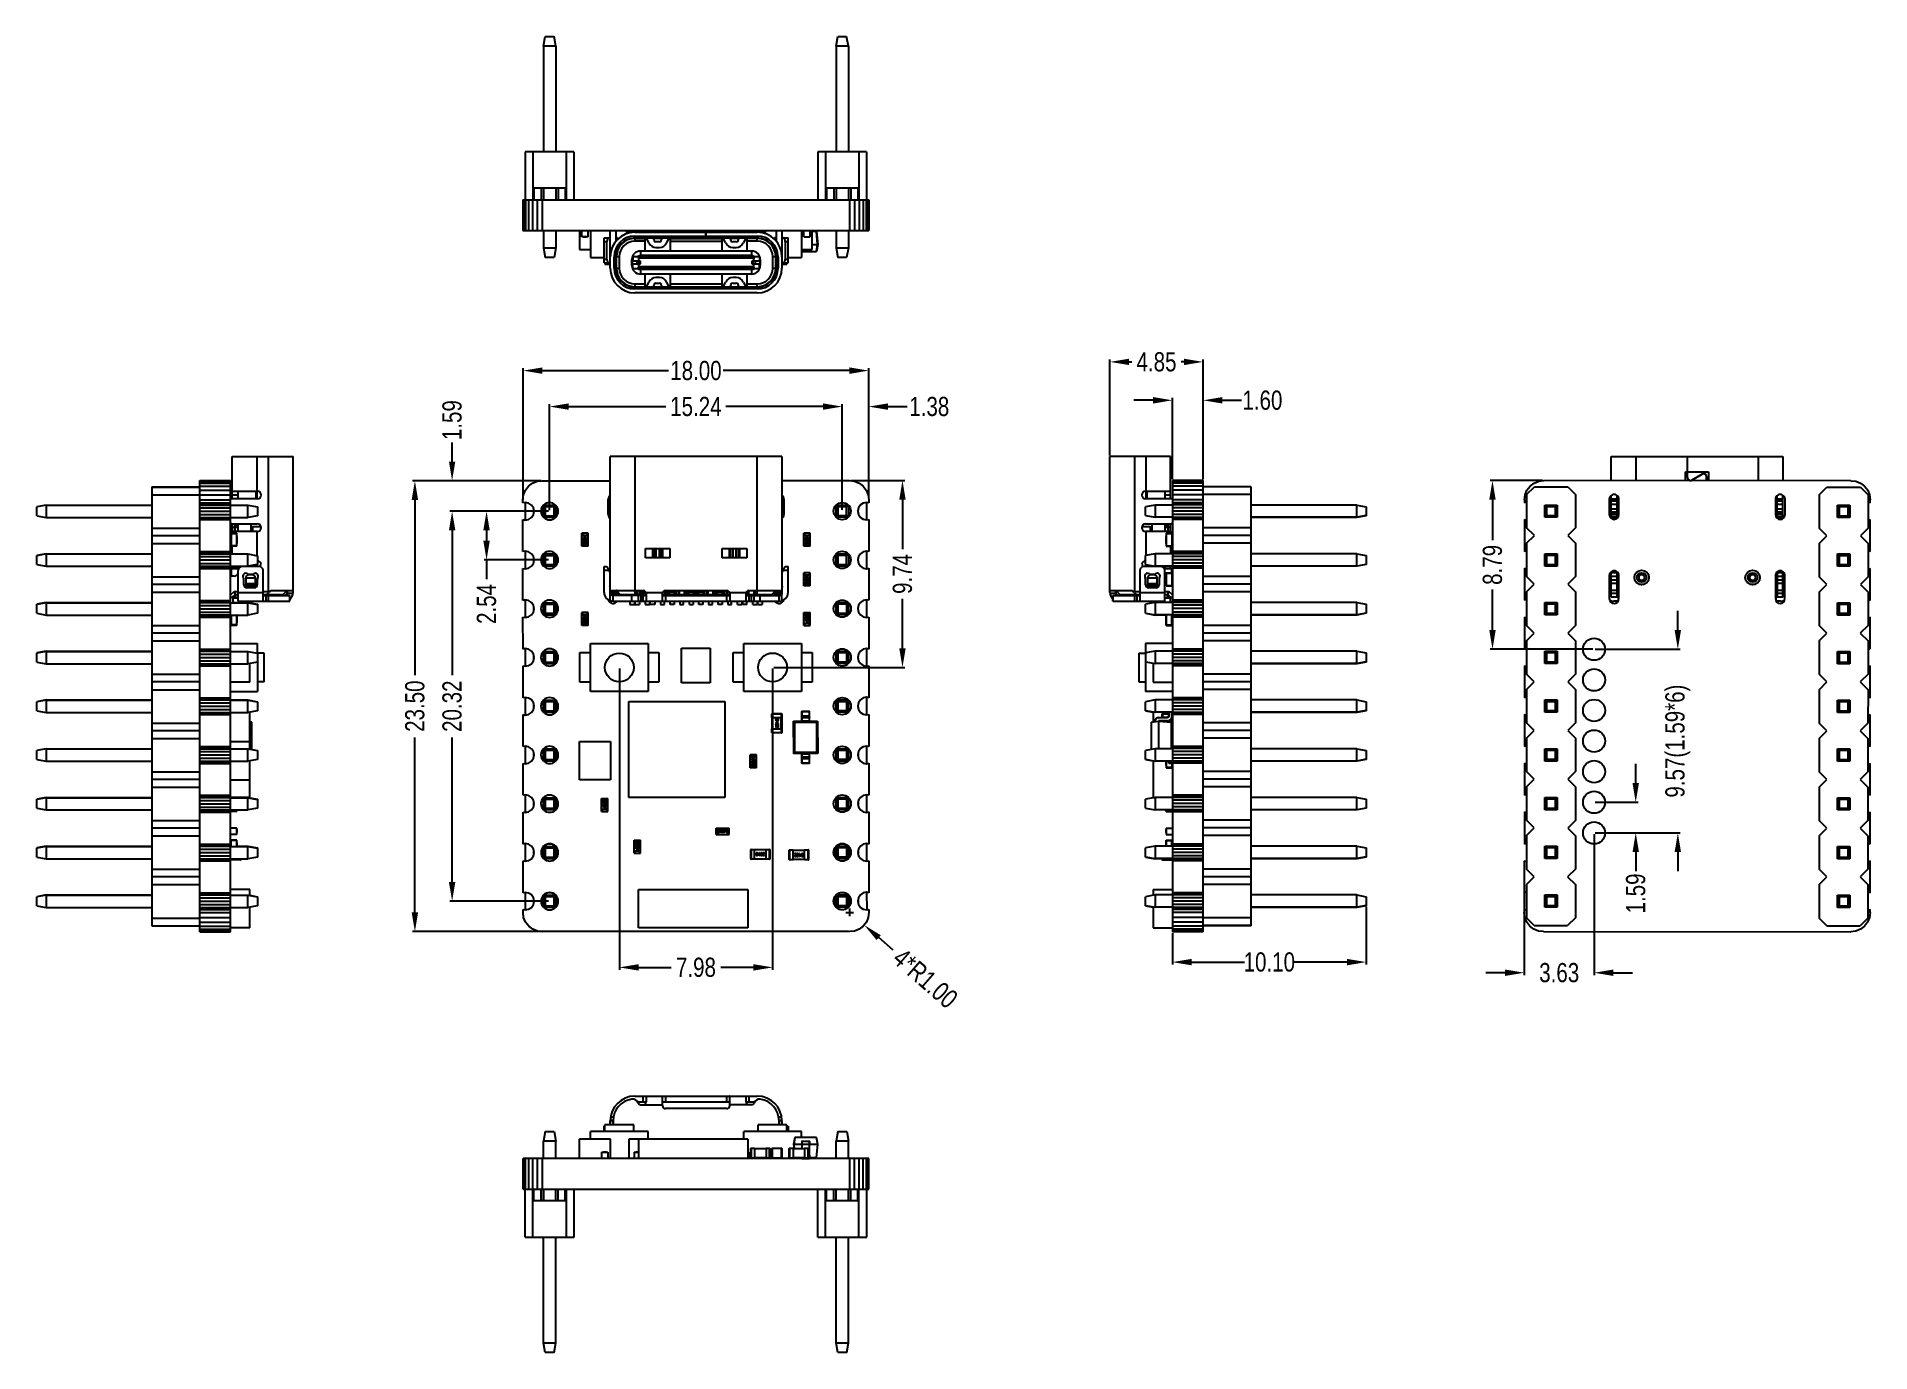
# Model space of a CAD drawing. Header units: inches. Extents: x -50 to 45.5, y -47 to 21.5.
import ezdxf

# ---------------------------------------------------------------- set-up
doc = ezdxf.new("R2010")
doc.units = ezdxf.units.IN
doc.header["$LTSCALE"] = 1.21
doc.header["$MEASUREMENT"] = 0
doc.header["$PDMODE"] = 3
doc.header["$PDSIZE"] = 0.3125
doc.layers.get('0').update_dxf_attribs({"linetype": 'CONTINUOUS'})
doc.layers.get('Defpoints').update_dxf_attribs({"linetype": 'CONTINUOUS'})
for name, color, linetype in [('DIM', 3, 'CONTINUOUS'), ('INTFCLR_1532', 7, 'CONTINUOUS'), ('INTFCLR_1532_1', 7, 'CONTINUOUS'), ('INTFCLR_1532_2', 7, 'CONTINUOUS')]:
    doc.layers.add(name, color=color, linetype=linetype)
doc.styles.get("Standard").update_dxf_attribs({"font": 'txt', "width": 0.8})
doc.dimstyles.get("Standard").update_dxf_attribs({"dimtxt": 0.15625, "dimasz": 0.1875, "dimexe": 0.125, "dimexo": 0.0625, "dimgap": 0.09, "dimtad": 0, "dimtih": 1, "dimtoh": 1, "dimzin": 4, "dimdsep": 46, "dimtxsty": 'STANDARD', "dimblk": '_FILLED', "dimblk1": '_FILLED', "dimblk2": '_FILLED', "dimcen": 0.09, "dimazin": 1, "dimtp": 0.01, "dimtm": 0.01, "dimtfac": 1, "dimtofl": 0, "dimtmove": 0, "dimatfit": 3, "dimldrblk": '_FILLED', "dimfxl": 1, "dimtolj": 1, "dimtzin": 4, "dimarcsym": 0})

msp = doc.modelspace()

# ---------------------------------------------------------------- blocks, each defined once
blk = doc.blocks.new('_FILLED')
at = {"color": 0, "linetype": 'ByBlock'}
blk.add_solid([(0, 0), (-1, 0.167), (-1, -0.167)], dxfattribs=at)
blk = doc.blocks.new('*D23')
at = {"layer": 'Defpoints', "color": 0}
for p in [(-8.058, 2.258), (-23.298, -3.195), (-8.058, -3.192)]:
    blk.add_point(p, dxfattribs=at)
at = {"layer": 'DIM', "color": 0, "lineweight": -2}
for p, q in [((-23.298, -3.132), (-23.298, 2.383)), ((-22.298, 2.258), (-17.235, 2.258)), ((-9.058, 2.258), (-14.122, 2.258)), ((-8.058, -3.129), (-8.058, 2.383))]:
    blk.add_line(p, q, dxfattribs=at)
at = {"layer": 'DIM', "color": 0, "lineweight": -2, "rotation": 180}
blk.add_blockref('_FILLED', (-23.298, 2.258), dxfattribs=at)
at = {"layer": 'DIM', "color": 0, "lineweight": -2}
blk.add_blockref('_FILLED', (-8.058, 2.258), dxfattribs=at)
at = {"layer": 'DIM', "color": 0, "insert": (-15.678, 2.258), "char_height": 1, "attachment_point": 5}
blk.add_mtext('\\A1;15.24', dxfattribs=at)
blk = doc.blocks.new('*D24')
at = {"layer": 'Defpoints', "color": 0}
for p in [(-6.678, 4.132), (-24.674, -2.661), (-6.678, -2.601)]:
    blk.add_point(p, dxfattribs=at)
at = {"layer": 'DIM', "color": 0, "lineweight": -2}
for p, q in [((-24.674, -2.598), (-24.674, 4.257)), ((-23.674, 4.132), (-17.099, 4.132)), ((-7.678, 4.132), (-14.253, 4.132)), ((-6.678, -2.539), (-6.678, 4.257))]:
    blk.add_line(p, q, dxfattribs=at)
at = {"layer": 'DIM', "color": 0, "lineweight": -2, "rotation": 180}
blk.add_blockref('_FILLED', (-24.674, 4.132), dxfattribs=at)
at = {"layer": 'DIM', "color": 0, "lineweight": -2}
blk.add_blockref('_FILLED', (-6.678, 4.132), dxfattribs=at)
at = {"layer": 'DIM', "color": 0, "insert": (-15.676, 4.132), "char_height": 1, "attachment_point": 5}
blk.add_mtext('\\A1;18.00', dxfattribs=at)
blk = doc.blocks.new('*D25')
at = {"layer": 'Defpoints', "color": 0}
for p in [(-19.665, -11.335), (-11.683, -11.333), (-11.683, -26.965)]:
    blk.add_point(p, dxfattribs=at)
at = {"layer": 'DIM', "color": 0, "lineweight": -2}
for p, q in [((-19.665, -11.397), (-19.665, -27.09)), ((-11.683, -11.396), (-11.683, -27.09)), ((-18.665, -26.965), (-16.964, -26.965)), ((-12.683, -26.965), (-14.384, -26.965))]:
    blk.add_line(p, q, dxfattribs=at)
at = {"layer": 'DIM', "color": 0, "lineweight": -2, "rotation": 180}
blk.add_blockref('_FILLED', (-19.665, -26.965), dxfattribs=at)
at = {"layer": 'DIM', "color": 0, "lineweight": -2}
blk.add_blockref('_FILLED', (-11.683, -26.965), dxfattribs=at)
at = {"layer": 'DIM', "color": 0, "insert": (-15.674, -26.965), "char_height": 1, "attachment_point": 5}
blk.add_mtext('\\A1;7.98', dxfattribs=at)
blk = doc.blocks.new('*D26')
at = {"layer": 'Defpoints', "color": 0}
for p in [(-23.298, -3.195), (-26.581, -5.735), (-23.298, -5.735)]:
    blk.add_point(p, dxfattribs=at)
at = {"layer": 'DIM', "color": 0, "lineweight": -2}
for p, q in [((-23.361, -3.195), (-26.706, -3.195)), ((-26.581, -4.195), (-26.581, -4.735)), ((-23.36, -5.735), (-26.706, -5.735)), ((-26.581, -5.735), (-26.581, -6.735))]:
    blk.add_line(p, q, dxfattribs=at)
for p, rotation in [((-26.581, -3.195), 90), ((-26.581, -5.735), 270)]:
    blk.add_blockref('_FILLED', p, dxfattribs=dict(at, rotation=rotation))
at = {"layer": 'DIM', "color": 0, "insert": (-26.581, -8.025), "char_height": 1, "attachment_point": 5, "rotation": 90}
blk.add_mtext('\\A1;2.54', dxfattribs=at)
blk = doc.blocks.new('*D27')
at = {"layer": 'Defpoints', "color": 0}
for p in [(-23.298, -3.195), (-28.374, -23.515), (-23.294, -23.515)]:
    blk.add_point(p, dxfattribs=at)
at = {"layer": 'DIM', "color": 0, "lineweight": -2}
for p, q in [((-23.361, -3.195), (-28.499, -3.195)), ((-28.374, -4.195), (-28.374, -11.732)), ((-28.374, -22.515), (-28.374, -14.978)), ((-23.356, -23.515), (-28.499, -23.515))]:
    blk.add_line(p, q, dxfattribs=at)
for p, rotation in [((-28.374, -3.195), 90), ((-28.374, -23.515), 270)]:
    blk.add_blockref('_FILLED', p, dxfattribs=dict(at, rotation=rotation))
at = {"layer": 'DIM', "color": 0, "insert": (-28.374, -13.355), "char_height": 1, "attachment_point": 5, "rotation": 90}
blk.add_mtext('\\A1;20.32', dxfattribs=at)
blk = doc.blocks.new('*D28')
at = {"layer": 'Defpoints', "color": 0}
for p in [(-23.679, -1.605), (-30.314, -25.102), (-7.664, -25.102)]:
    blk.add_point(p, dxfattribs=at)
at = {"layer": 'DIM', "color": 0, "lineweight": -2}
for p, q in [((-23.741, -1.605), (-30.439, -1.605)), ((-30.314, -2.605), (-30.314, -11.73)), ((-30.314, -24.102), (-30.314, -14.977)), ((-7.727, -25.102), (-30.439, -25.102))]:
    blk.add_line(p, q, dxfattribs=at)
for p, rotation in [((-30.314, -1.605), 90), ((-30.314, -25.102), 270)]:
    blk.add_blockref('_FILLED', p, dxfattribs=dict(at, rotation=rotation))
at = {"layer": 'DIM', "color": 0, "insert": (-30.314, -13.353), "char_height": 1, "attachment_point": 5, "rotation": 90}
blk.add_mtext('\\A1;23.50', dxfattribs=at)
blk = doc.blocks.new('*D29')
at = {"layer": 'Defpoints', "color": 0}
for p in [(-28.374, -1.605), (-23.679, -1.605), (-23.298, -3.195)]:
    blk.add_point(p, dxfattribs=at)
at = {"layer": 'DIM', "color": 0, "lineweight": -2}
for p, q in [((-28.374, -0.605), (-28.374, 0.395)), ((-23.741, -1.605), (-28.499, -1.605)), ((-23.361, -3.195), (-28.499, -3.195)), ((-28.374, -4.195), (-28.374, -5.195))]:
    blk.add_line(p, q, dxfattribs=at)
for p, rotation in [((-28.374, -1.605), 270), ((-28.374, -3.195), 90)]:
    blk.add_blockref('_FILLED', p, dxfattribs=dict(at, rotation=rotation))
at = {"layer": 'DIM', "color": 0, "insert": (-28.374, 1.552), "char_height": 1, "attachment_point": 5, "rotation": 90}
blk.add_mtext('\\A1;1.59', dxfattribs=at)
blk = doc.blocks.new('*D30')
at = {"layer": 'Defpoints', "color": 0}
for p in [(-7.665, -24.102), (-6.911, -24.759)]:
    blk.add_point(p, dxfattribs=at)
at = {"layer": 'DIM', "color": 0, "lineweight": -2}
for p, q in [((-7.863, -24.102), (-7.467, -24.102)), ((-7.665, -24.3), (-7.665, -23.904)), ((-5.404, -26.073), (-6.158, -25.416))]:
    blk.add_line(p, q, dxfattribs=at)
at = {"layer": 'DIM', "color": 0, "lineweight": -2, "rotation": 138.9091444330134}
blk.add_blockref('_FILLED', (-6.911, -24.759), dxfattribs=at)
at = {"layer": 'DIM', "color": 0, "insert": (-3.728, -27.535), "char_height": 1, "attachment_point": 5, "rotation": 318.90914}
blk.add_mtext('\\A1;4*R1.00', dxfattribs=at)
blk = doc.blocks.new('*D31')
at = {"layer": 'Defpoints', "color": 0}
for p in [(-6.678, 2.258), (-8.058, -0.373), (-6.678, -0.373)]:
    blk.add_point(p, dxfattribs=at)
at = {"layer": 'DIM', "color": 0, "lineweight": -2}
for p, q in [((-9.058, 2.258), (-10.058, 2.258)), ((-8.058, -0.311), (-8.058, 2.383)), ((-6.678, -0.311), (-6.678, 2.383)), ((-5.678, 2.258), (-4.678, 2.258))]:
    blk.add_line(p, q, dxfattribs=at)
blk.add_blockref('_FILLED', (-8.058, 2.258), dxfattribs=at)
at = {"layer": 'DIM', "color": 0, "lineweight": -2, "rotation": 180}
blk.add_blockref('_FILLED', (-6.678, 2.258), dxfattribs=at)
at = {"layer": 'DIM', "color": 0, "insert": (-3.522, 2.258), "char_height": 1, "attachment_point": 5}
blk.add_mtext('\\A1;1.38', dxfattribs=at)
blk = doc.blocks.new('*D32')
at = {"layer": 'Defpoints', "color": 0}
for p in [(10.737, 2.586), (9.137, -1.593), (10.737, -1.593)]:
    blk.add_point(p, dxfattribs=at)
at = {"layer": 'DIM', "color": 0, "lineweight": -2}
for p, q in [((8.137, 2.586), (7.137, 2.586)), ((9.137, -1.53), (9.137, 2.711)), ((10.737, -1.53), (10.737, 2.711)), ((11.737, 2.586), (12.737, 2.586))]:
    blk.add_line(p, q, dxfattribs=at)
blk.add_blockref('_FILLED', (9.137, 2.586), dxfattribs=at)
at = {"layer": 'DIM', "color": 0, "lineweight": -2, "rotation": 180}
blk.add_blockref('_FILLED', (10.737, 2.586), dxfattribs=at)
at = {"layer": 'DIM', "color": 0, "insert": (13.827, 2.586), "char_height": 1, "attachment_point": 5}
blk.add_mtext('\\A1;1.60', dxfattribs=at)
blk = doc.blocks.new('*D33')
at = {"layer": 'Defpoints', "color": 0}
for p in [(10.737, 4.587), (5.887, -0.349), (10.737, -1.593)]:
    blk.add_point(p, dxfattribs=at)
at = {"layer": 'DIM', "color": 0, "lineweight": -2}
for p, q in [((5.887, -0.287), (5.887, 4.712)), ((6.887, 4.587), (7.022, 4.587)), ((9.737, 4.587), (9.602, 4.587)), ((10.737, -1.53), (10.737, 4.712))]:
    blk.add_line(p, q, dxfattribs=at)
at = {"layer": 'DIM', "color": 0, "lineweight": -2, "rotation": 180}
blk.add_blockref('_FILLED', (5.887, 4.587), dxfattribs=at)
at = {"layer": 'DIM', "color": 0, "lineweight": -2}
blk.add_blockref('_FILLED', (10.737, 4.587), dxfattribs=at)
at = {"layer": 'DIM', "color": 0, "insert": (8.312, 4.587), "char_height": 1, "attachment_point": 5}
blk.add_mtext('\\A1;4.85', dxfattribs=at)
blk = doc.blocks.new('*D34')
at = {"layer": 'Defpoints', "color": 0}
for p in [(-7.679, -1.593), (-4.919, -1.593), (-11.683, -11.333)]:
    blk.add_point(p, dxfattribs=at)
at = {"layer": 'DIM', "color": 0, "lineweight": -2}
for p, q in [((-7.616, -1.593), (-4.794, -1.593)), ((-4.919, -2.593), (-4.919, -5.173)), ((-4.919, -10.333), (-4.919, -7.753)), ((-11.62, -11.333), (-4.794, -11.333))]:
    blk.add_line(p, q, dxfattribs=at)
for p, rotation in [((-4.919, -1.593), 90), ((-4.919, -11.333), 270)]:
    blk.add_blockref('_FILLED', p, dxfattribs=dict(at, rotation=rotation))
at = {"layer": 'DIM', "color": 0, "insert": (-4.919, -6.463), "char_height": 1, "attachment_point": 5, "rotation": 90}
blk.add_mtext('\\A1;9.74', dxfattribs=at)
blk = doc.blocks.new('*D35')
at = {"layer": 'Defpoints', "color": 0}
for p in [(19.237, -23.743), (9.137, -25.114), (19.237, -26.689)]:
    blk.add_point(p, dxfattribs=at)
at = {"layer": 'DIM', "color": 0, "lineweight": -2}
for p, q in [((19.237, -23.806), (19.237, -26.814)), ((9.137, -25.176), (9.137, -26.814)), ((10.137, -26.689), (12.897, -26.689)), ((18.237, -26.689), (15.477, -26.689))]:
    blk.add_line(p, q, dxfattribs=at)
at = {"layer": 'DIM', "color": 0, "lineweight": -2, "rotation": 180}
blk.add_blockref('_FILLED', (9.137, -26.689), dxfattribs=at)
at = {"layer": 'DIM', "color": 0, "lineweight": -2}
blk.add_blockref('_FILLED', (19.237, -26.689), dxfattribs=at)
at = {"layer": 'DIM', "color": 0, "insert": (14.187, -26.689), "char_height": 1, "attachment_point": 5}
blk.add_mtext('\\A1;10.10', dxfattribs=at)
blk = doc.blocks.new('*D93')
at = {"layer": 'Defpoints', "color": 0}
for p in [(31.102, -18.362), (33.271, -18.362), (31.102, -19.957)]:
    blk.add_point(p, dxfattribs=at)
at = {"layer": 'DIM', "color": 0, "lineweight": -2}
for p, q in [((33.271, -17.362), (33.271, -16.362)), ((31.165, -18.362), (33.396, -18.362)), ((31.165, -19.957), (33.396, -19.957)), ((33.271, -20.957), (33.271, -21.957))]:
    blk.add_line(p, q, dxfattribs=at)
for p, rotation in [((33.271, -18.362), 270), ((33.271, -19.957), 90)]:
    blk.add_blockref('_FILLED', p, dxfattribs=dict(at, rotation=rotation))
at = {"layer": 'DIM', "color": 0, "insert": (33.271, -23.113), "char_height": 1, "attachment_point": 5, "rotation": 90}
blk.add_mtext('\\A1;1.59', dxfattribs=at)
blk = doc.blocks.new('*D94')
at = {"layer": 'Defpoints', "color": 0}
for p in [(31.102, -10.389), (31.102, -19.957), (35.463, -19.957)]:
    blk.add_point(p, dxfattribs=at)
at = {"layer": 'DIM', "color": 0, "lineweight": -2}
for p, q in [((35.463, -9.389), (35.463, -8.389)), ((31.165, -10.389), (35.588, -10.389)), ((31.165, -19.957), (35.588, -19.957)), ((35.463, -20.957), (35.463, -21.957))]:
    blk.add_line(p, q, dxfattribs=at)
for p, rotation in [((35.463, -10.389), 270), ((35.463, -19.957), 90)]:
    blk.add_blockref('_FILLED', p, dxfattribs=dict(at, rotation=rotation))
at = {"layer": 'DIM', "color": 0, "insert": (35.463, -15.173), "char_height": 1, "attachment_point": 5, "rotation": 90}
blk.add_mtext('\\A1;9.57(1.59*6)', dxfattribs=at)
blk = doc.blocks.new('*D95')
at = {"layer": 'Defpoints', "color": 0}
for p in [(31.102, -19.957), (27.468, -22.243), (27.468, -27.244)]:
    blk.add_point(p, dxfattribs=at)
at = {"layer": 'DIM', "color": 0, "lineweight": -2}
for p, q in [((31.102, -20.019), (31.102, -27.369)), ((27.468, -22.305), (27.468, -27.369)), ((26.468, -27.244), (25.468, -27.244)), ((32.102, -27.244), (33.102, -27.244))]:
    blk.add_line(p, q, dxfattribs=at)
blk.add_blockref('_FILLED', (27.468, -27.244), dxfattribs=at)
at = {"layer": 'DIM', "color": 0, "lineweight": -2, "rotation": 180}
blk.add_blockref('_FILLED', (31.102, -27.244), dxfattribs=at)
at = {"layer": 'DIM', "color": 0, "insert": (29.285, -27.244), "char_height": 1, "attachment_point": 5}
blk.add_mtext('\\A1;3.63', dxfattribs=at)
blk = doc.blocks.new('*D96')
at = {"layer": 'Defpoints', "color": 0}
for p in [(25.81, -1.594), (28.48, -1.594), (31.102, -10.389)]:
    blk.add_point(p, dxfattribs=at)
at = {"layer": 'DIM', "color": 0, "lineweight": -2}
for p, q in [((28.418, -1.594), (25.685, -1.594)), ((25.81, -2.594), (25.81, -4.701)), ((25.81, -9.389), (25.81, -7.281)), ((31.04, -10.389), (25.685, -10.389))]:
    blk.add_line(p, q, dxfattribs=at)
for p, rotation in [((25.81, -1.594), 90), ((25.81, -10.389), 270)]:
    blk.add_blockref('_FILLED', p, dxfattribs=dict(at, rotation=rotation))
at = {"layer": 'DIM', "color": 0, "insert": (25.81, -5.991), "char_height": 1, "attachment_point": 5, "rotation": 90}
blk.add_mtext('\\A1;8.79', dxfattribs=at)

# ---------------------------------------------------------------- dimensions: what is measured, and where the dimension line sits
at = {"layer": 'DIM'}
for base, p1, p2, override, picture, middle in [((-6.678, 4.132), (-24.674, -2.661), (-6.678, -2.601), {"dimtxt": 1, "dimasz": 1, "dimtih": 0, "dimtoh": 0, "dimzin": 0, "dimblk": '_FILLED', "dimcen": 0.198, "dimadec": 0, "dimazin": 0, "dimtp": 0, "dimtm": 0, "dimtdec": 4, "dimtzin": 0}, '*D24', (-15.676, 4.132)), ((10.737, 4.587), (5.887, -0.349), (10.737, -1.593), {"dimtxt": 1, "dimasz": 1, "dimtih": 0, "dimtoh": 0, "dimzin": 0, "dimcen": 0.198, "dimadec": 0, "dimazin": 0, "dimtp": 0, "dimtm": 0, "dimtdec": 4, "dimtzin": 0}, '*D33', (8.312, 4.587)), ((-8.058, 2.258), (-23.298, -3.195), (-8.058, -3.192), {"dimtxt": 1, "dimasz": 1, "dimtih": 0, "dimtoh": 0, "dimzin": 0, "dimblk": '_FILLED', "dimcen": 0.198, "dimadec": 0, "dimazin": 0, "dimtp": 0, "dimtm": 0, "dimtdec": 4, "dimtzin": 0}, '*D23', (-15.678, 2.258)), ((-6.678, 2.258), (-8.058, -0.373), (-6.678, -0.373), {"dimtxt": 1, "dimasz": 1, "dimtih": 0, "dimtoh": 0, "dimzin": 0, "dimcen": 0.198, "dimadec": 0, "dimazin": 0, "dimtp": 0, "dimtm": 0, "dimtdec": 4, "dimtzin": 0}, '*D31', (-3.522, 2.258)), ((10.737, 2.586), (9.137, -1.593), (10.737, -1.593), {"dimtxt": 1, "dimasz": 1, "dimtih": 0, "dimtoh": 0, "dimzin": 0, "dimcen": 0.198, "dimadec": 0, "dimazin": 0, "dimtp": 0, "dimtm": 0, "dimtdec": 4, "dimtzin": 0}, '*D32', (13.827, 2.586)), ((-11.683, -26.965), (-19.665, -11.335), (-11.683, -11.333), {"dimtxt": 1, "dimasz": 1, "dimtih": 0, "dimtoh": 0, "dimzin": 0, "dimcen": 0.198, "dimadec": 0, "dimazin": 0, "dimtp": 0, "dimtm": 0, "dimtdec": 4, "dimtzin": 0}, '*D25', (-15.674, -26.965)), ((27.468, -27.244), (31.102, -19.957), (27.468, -22.243), {"dimtxt": 1, "dimasz": 1, "dimtih": 0, "dimtoh": 0, "dimzin": 0, "dimcen": 0.198, "dimadec": 0, "dimazin": 0, "dimtp": 0, "dimtm": 0, "dimtdec": 4, "dimtzin": 0}, '*D95', (29.285, -27.244)), ((19.237, -26.689), (9.137, -25.114), (19.237, -23.743), {"dimtxt": 1, "dimasz": 1, "dimtih": 0, "dimtoh": 0, "dimzin": 0, "dimblk": '_FILLED', "dimcen": 0.198, "dimadec": 0, "dimazin": 0, "dimtp": 0, "dimtm": 0, "dimtdec": 4, "dimtzin": 0}, '*D35', (14.187, -26.689))]:
    dim = msp.add_linear_dim(base=base, p1=p1, p2=p2, dimstyle='STANDARD', override=override, dxfattribs=at)
    dim.commit()
    dim.dimension.update_dxf_attribs({"geometry": picture, "text_midpoint": middle})
for base, p1, p2, override, picture, middle in [((-28.374, -1.605), (-23.298, -3.195), (-23.679, -1.605), {"dimtxt": 1, "dimasz": 1, "dimtih": 0, "dimtoh": 0, "dimzin": 0, "dimcen": 0.198, "dimadec": 0, "dimazin": 0, "dimtp": 0, "dimtm": 0, "dimtdec": 4, "dimtzin": 0}, '*D29', (-28.374, 1.552)), ((-30.314, -25.102), (-23.679, -1.605), (-7.664, -25.102), {"dimtxt": 1, "dimasz": 1, "dimtih": 0, "dimtoh": 0, "dimzin": 0, "dimcen": 0.198, "dimadec": 0, "dimazin": 0, "dimtp": 0, "dimtm": 0, "dimtdec": 4, "dimtzin": 0}, '*D28', (-30.314, -13.353)), ((-4.919, -1.593), (-11.683, -11.333), (-7.679, -1.593), {"dimtxt": 1, "dimasz": 1, "dimtih": 0, "dimtoh": 0, "dimzin": 0, "dimblk": '_FILLED', "dimcen": 0.198, "dimadec": 0, "dimazin": 0, "dimtp": 0, "dimtm": 0, "dimtdec": 4, "dimtzin": 0}, '*D34', (-4.919, -6.463)), ((25.8102, -1.5941), (31.1025, -10.3888), (28.4802, -1.5941), {"dimtxt": 1, "dimasz": 1, "dimtih": 0, "dimtoh": 0, "dimzin": 0, "dimcen": 0.198, "dimadec": 0, "dimazin": 0, "dimtp": 0, "dimtm": 0, "dimtdec": 4, "dimtzin": 0}, '*D96', (25.8102, -5.9915)), ((-28.374, -23.515), (-23.298, -3.195), (-23.294, -23.515), {"dimtxt": 1, "dimasz": 1, "dimtih": 0, "dimtoh": 0, "dimzin": 0, "dimcen": 0.198, "dimadec": 0, "dimazin": 0, "dimtp": 0, "dimtm": 0, "dimtdec": 4, "dimtzin": 0}, '*D27', (-28.374, -13.355)), ((-26.581, -5.735), (-23.298, -3.195), (-23.298, -5.735), {"dimtxt": 1, "dimasz": 1, "dimtih": 0, "dimtoh": 0, "dimzin": 0, "dimcen": 0.198, "dimadec": 0, "dimazin": 0, "dimtp": 0, "dimtm": 0, "dimtdec": 4, "dimtzin": 0}, '*D26', (-26.581, -8.025)), ((35.463, -19.957), (31.102, -10.389), (31.102, -19.957), {"dimtxt": 1, "dimasz": 1, "dimtih": 0, "dimtoh": 0, "dimzin": 0, "dimpost": '(1.59*6)', "dimcen": 0.198, "dimadec": 0, "dimazin": 0, "dimtp": 0, "dimtm": 0, "dimtdec": 4, "dimtzin": 0}, '*D94', (35.463, -15.173))]:
    dim = msp.add_linear_dim(base=base, p1=p1, p2=p2, angle=90, dimstyle='STANDARD', override=override, dxfattribs=at)
    dim.commit()
    dim.dimension.update_dxf_attribs({"geometry": picture, "text_midpoint": middle})
dim = msp.add_linear_dim(base=(33.2712, -18.3622), p1=(31.1025, -19.9568), p2=(31.1025, -18.3622), angle=90, dimstyle='STANDARD', override={"dimtxt": 1, "dimasz": 1, "dimtih": 0, "dimtoh": 0, "dimzin": 0, "dimcen": 0.198, "dimadec": 0, "dimazin": 0, "dimtp": 0, "dimtm": 0, "dimtdec": 4, "dimtzin": 0}, dxfattribs=at)
dim.commit()
dim.dimension.update_dxf_attribs({"geometry": '*D93', "text_midpoint": (33.2712, -23.1135), "dimtype": 160})
dim = msp.add_radius_dim(center=(-7.665, -24.102), mpoint=(-6.911, -24.759), dimstyle='STANDARD', override={"dimtxt": 1, "dimasz": 1, "dimtih": 0, "dimtoh": 0, "dimzin": 0, "dimpost": '4*R<>', "dimcen": 0.198, "dimadec": 0, "dimazin": 0, "dimtp": 0, "dimtm": 0, "dimtdec": 4, "dimtzin": 0}, dxfattribs=at)
dim.commit()
dim.dimension.update_dxf_attribs({"geometry": '*D30', "text_midpoint": (-5.18, -26.269), "dimtype": 164})

# ---------------------------------------------------------------- linework, layer by layer
at = {"color": 7, "linetype": 'Continuous'}
for p, q in [((-23.618, 21.036), (-23.53, 21.536)), ((-23.618, 21.036), (-23.618, 15.536)), ((-22.978, 21.036), (-23.618, 21.036)), ((-23.53, 21.536), (-23.067, 21.536)), ((-22.978, 21.036), (-23.067, 21.536)), ((-22.978, 21.036), (-22.978, 15.536)), ((-8.378, 21.036), (-8.29, 21.536)), ((-7.738, 21.036), (-8.378, 21.036)), ((-8.378, 21.036), (-8.378, 15.536)), ((-8.29, 21.536), (-7.827, 21.536)), ((-7.738, 21.036), (-7.827, 21.536)), ((-7.738, 21.036), (-7.738, 15.536)), ((-24.569, 15.536), (-24.569, 13.036)), ((-22.029, 15.536), (-24.569, 15.536)), ((-24.169, 15.536), (-24.169, 13.036)), ((-22.429, 15.536), (-22.429, 13.036)), ((-22.029, 15.536), (-22.029, 13.036)), ((-6.789, 15.536), (-9.329, 15.536)), ((-9.329, 15.536), (-9.329, 13.036)), ((-8.929, 15.536), (-8.929, 13.036)), ((-7.189, 15.536), (-7.189, 13.036)), ((-6.789, 15.536), (-6.789, 13.036)), ((-24.119, 13.636), (-24.119, 13.036)), ((-22.479, 13.636), (-24.119, 13.636)), ((-24.113, 13.636), (-24.113, 13.036)), ((-23.741, 13.636), (-23.741, 13.036)), ((-23.618, 13.636), (-23.618, 13.036)), ((-22.978, 13.636), (-22.978, 13.036)), ((-22.848, 13.636), (-22.848, 13.036)), ((-22.479, 13.636), (-22.479, 13.036)), ((-7.239, 13.636), (-8.879, 13.636)), ((-8.879, 13.636), (-8.879, 13.036)), ((-8.873, 13.636), (-8.873, 13.036)), ((-8.501, 13.636), (-8.501, 13.036)), ((-8.378, 13.636), (-8.378, 13.036)), ((-7.738, 13.636), (-7.738, 13.036)), ((-7.608, 13.636), (-7.608, 13.036)), ((-7.239, 13.636), (-7.239, 13.036)), ((-24.687, 13.036), (-24.687, 11.436)), ((-24.687, 13.036), (-6.678, 13.036)), ((-24.653, 13.036), (-24.653, 11.436)), ((-24.552, 13.036), (-24.552, 11.436)), ((-24.392, 13.036), (-24.392, 11.436)), ((-24.183, 13.036), (-24.183, 11.436)), ((-23.94, 13.036), (-23.94, 11.436)), ((-23.679, 13.036), (-23.679, 11.436)), ((-7.679, 13.036), (-7.679, 11.436)), ((-7.418, 13.036), (-7.418, 11.436)), ((-7.174, 13.036), (-7.174, 11.436)), ((-6.965, 13.036), (-6.965, 11.436)), ((-6.805, 13.036), (-6.805, 11.436)), ((-6.704, 13.036), (-6.704, 11.436)), ((-6.678, 13.036), (-6.678, 11.436)), ((-6.678, 13.036), (-6.678, 11.436)), ((-24.687, 11.436), (-6.678, 11.436)), ((-23.618, 11.436), (-23.618, 10.536)), ((-23.618, 10.536), (-23.53, 10.036)), ((-23.618, 10.536), (-22.978, 10.536)), ((-22.978, 10.536), (-23.067, 10.036)), ((-22.978, 11.436), (-22.978, 10.536)), ((-21.733, 11.436), (-21.733, 10.436)), ((-21.725, 10.436), (-21.725, 11.436)), ((-21.615, 11.111), (-21.615, 11.436)), ((-21.284, 11.111), (-21.615, 11.111)), ((-21.534, 11.101), (-21.534, 11.111)), ((-21.534, 11.101), (-21.375, 11.101)), ((-21.53, 11.101), (-21.53, 11.111)), ((-21.38, 11.101), (-21.38, 11.111)), ((-21.376, 11.101), (-21.376, 11.111)), ((-21.375, 11.101), (-21.375, 11.111)), ((-21.285, 11.111), (-21.285, 11.436)), ((-21.285, 11.411), (-21.284, 11.411)), ((-21.284, 11.136), (-21.285, 11.136)), ((-21.284, 11.111), (-21.284, 11.436)), ((-21.284, 11.111), (-21.284, 11.436)), ((-21.284, 11.111), (-21.284, 11.436)), ((-21.284, 11.411), (-21.284, 11.411)), ((-21.284, 11.136), (-21.284, 11.136)), ((-21.165, 11.436), (-21.165, 10.036)), ((-20.458, 9.746), (-20.458, 11.046)), ((-20.458, 11.046), (-20.138, 11.046)), ((-20.308, 10.846), (-20.458, 10.846)), ((-20.308, 9.946), (-20.308, 10.846)), ((-20.158, 11.046), (-20.158, 9.746)), ((-20.158, 10.646), (-20.138, 10.646)), ((-20.138, 9.466), (-20.138, 11.436)), ((-19.838, 10.889), (-19.838, 11.436)), ((-19.758, 11.046), (-19.838, 11.046)), ((-19.818, 10.909), (-19.818, 10.956)), ((-19.818, 10.956), (-19.775, 10.956)), ((-19.758, 11.046), (-19.723, 11.004)), ((-19.268, 11.276), (-19.268, 11.396)), ((-19.268, 11.396), (-12.068, 11.396)), ((-19.118, 11.436), (-19.118, 11.396)), ((-18.868, 11.396), (-18.868, 11.436)), ((-18.863, 11.026), (-18.249, 11.026)), ((-18.858, 11.346), (-12.478, 11.346)), ((-18.858, 11.146), (-18.858, 11.046)), ((-18.858, 11.146), (-15.168, 11.146)), ((-18.858, 11.046), (-15.168, 11.046)), ((-18.858, 11.026), (-18.858, 10.876)), ((-18.318, 10.876), (-18.858, 10.876)), ((-18.853, 11.436), (-18.853, 11.396)), ((-18.808, 11.436), (-18.808, 11.396)), ((-18.318, 10.366), (-18.318, 11.026)), ((-18.308, 11.436), (-18.308, 11.396)), ((-18.128, 10.785), (-18.216, 10.986)), ((-18.078, 11.396), (-18.078, 11.436)), ((-18.058, 11.436), (-18.058, 11.396)), ((-18.018, 11.396), (-18.018, 11.346)), ((-17.915, 11.046), (-17.853, 10.905)), ((-17.429, 11.026), (-17.906, 11.026)), ((-17.818, 11.396), (-17.818, 11.436)), ((-17.574, 10.846), (-17.761, 10.846)), ((-17.761, 10.546), (-17.574, 10.546)), ((-17.638, 11.396), (-17.638, 11.346)), ((-17.638, 11.046), (-17.638, 11.026)), ((-17.604, 11.396), (-17.604, 11.436)), ((-17.518, 11.436), (-17.518, 11.396)), ((-17.482, 10.905), (-17.42, 11.046)), ((-17.318, 11.396), (-17.318, 11.436)), ((-17.119, 10.986), (-17.207, 10.785)), ((-17.086, 11.026), (-14.249, 11.026)), ((-17.018, 11.436), (-17.018, 11.396)), ((-17.018, 11.026), (-17.018, 10.366)), ((-17.018, 10.876), (-14.318, 10.876)), ((-16.818, 11.396), (-16.818, 11.436)), ((-16.768, 11.046), (-16.739, 11.026)), ((-16.618, 11.046), (-16.618, 11.026)), ((-16.518, 11.436), (-16.518, 11.396)), ((-16.318, 11.396), (-16.318, 11.436)), ((-16.244, 11.046), (-16.216, 11.026)), ((-16.018, 11.436), (-16.018, 11.396)), ((-15.818, 11.396), (-15.818, 11.436)), ((-15.518, 11.436), (-15.518, 11.396)), ((-15.318, 11.396), (-15.318, 11.436)), ((-15.168, 11.046), (-15.168, 11.346)), ((-15.158, 11.316), (-15.168, 11.316)), ((-15.165, 11.046), (-12.478, 11.046)), ((-15.158, 11.346), (-15.158, 11.046)), ((-15.158, 11.146), (-12.478, 11.146)), ((-15.119, 11.026), (-15.091, 11.046)), ((-15.018, 11.436), (-15.018, 11.396)), ((-14.818, 11.396), (-14.818, 11.436)), ((-14.718, 11.026), (-14.718, 11.046)), ((-14.596, 11.026), (-14.568, 11.046)), ((-14.518, 11.436), (-14.518, 11.396)), ((-14.318, 11.396), (-14.318, 11.436)), ((-14.318, 10.366), (-14.318, 11.026)), ((-14.128, 10.785), (-14.216, 10.986)), ((-14.172, 11.396), (-14.172, 11.436)), ((-14.171, 11.396), (-14.171, 11.436)), ((-14.018, 11.411), (-14.171, 11.411)), ((-14.05, 11.436), (-14.05, 11.411)), ((-14.018, 11.436), (-14.018, 11.396)), ((-13.915, 11.046), (-13.853, 10.905)), ((-13.429, 11.026), (-13.906, 11.026)), ((-13.818, 11.396), (-13.818, 11.436)), ((-13.574, 10.846), (-13.761, 10.846)), ((-13.761, 10.546), (-13.574, 10.546)), ((-13.743, 11.396), (-13.743, 11.436)), ((-13.698, 11.346), (-13.698, 11.396)), ((-13.698, 11.026), (-13.698, 11.046)), ((-13.518, 11.436), (-13.518, 11.396)), ((-13.482, 10.905), (-13.42, 11.046)), ((-13.318, 11.396), (-13.318, 11.346)), ((-13.278, 11.396), (-13.278, 11.436)), ((-13.258, 11.436), (-13.258, 11.396)), ((-13.119, 10.986), (-13.207, 10.785)), ((-12.473, 11.026), (-13.086, 11.026)), ((-13.028, 11.436), (-13.028, 11.396)), ((-13.018, 11.026), (-13.018, 10.366)), ((-12.478, 10.876), (-13.018, 10.876)), ((-12.528, 11.436), (-12.528, 11.396)), ((-12.478, 11.396), (-12.478, 11.436)), ((-12.478, 11.046), (-12.478, 11.146)), ((-12.478, 10.876), (-12.478, 11.026)), ((-12.458, 11.436), (-12.458, 11.396)), ((-12.218, 11.396), (-12.218, 11.436)), ((-12.068, 11.396), (-12.068, 11.276)), ((-11.612, 11.004), (-11.578, 11.046)), ((-11.498, 11.046), (-11.578, 11.046)), ((-11.56, 10.956), (-11.518, 10.956)), ((-11.518, 10.909), (-11.518, 10.956)), ((-11.498, 11.436), (-11.498, 10.889)), ((-11.198, 11.436), (-11.198, 9.466)), ((-11.198, 11.046), (-10.878, 11.046)), ((-11.198, 10.646), (-11.178, 10.646)), ((-11.178, 9.746), (-11.178, 11.046)), ((-10.878, 10.846), (-11.028, 10.846)), ((-11.028, 10.846), (-11.028, 9.946)), ((-10.878, 9.746), (-10.878, 11.046)), ((-10.182, 11.436), (-10.182, 10.036)), ((-10.052, 11.111), (-10.052, 11.436)), ((-10.052, 11.111), (-9.721, 11.111)), ((-9.971, 11.101), (-9.971, 11.111)), ((-9.971, 11.101), (-9.802, 11.101)), ((-9.967, 11.101), (-9.967, 11.111)), ((-9.817, 11.101), (-9.817, 11.111)), ((-9.813, 11.101), (-9.813, 11.111)), ((-9.813, 11.101), (-9.813, 11.111)), ((-9.802, 11.101), (-9.802, 11.111)), ((-9.722, 11.111), (-9.722, 11.436)), ((-9.722, 11.111), (-9.722, 11.436)), ((-9.722, 11.411), (-9.722, 11.411)), ((-9.722, 11.136), (-9.722, 11.136)), ((-9.721, 11.111), (-9.721, 11.436)), ((-9.721, 11.111), (-9.721, 11.436)), ((-9.721, 11.111), (-9.721, 11.436)), ((-9.721, 11.111), (-9.721, 11.436)), ((-9.721, 11.411), (-9.721, 11.411)), ((-9.721, 11.411), (-9.721, 11.411)), ((-9.721, 11.136), (-9.721, 11.136)), ((-9.721, 11.136), (-9.721, 11.136)), ((-9.622, 10.436), (-9.622, 11.436)), ((-9.395, 11.386), (-9.622, 11.386)), ((-9.622, 10.711), (-9.335, 10.711)), ((-9.402, 10.336), (-9.336, 10.711)), ((-9.335, 10.711), (-9.401, 10.336)), ((-9.336, 10.711), (-9.395, 11.386)), ((-9.394, 11.386), (-9.335, 10.711)), ((-8.378, 11.436), (-8.378, 10.536)), ((-8.378, 10.536), (-7.738, 10.536)), ((-8.378, 10.536), (-8.29, 10.036)), ((-7.738, 10.536), (-7.827, 10.036)), ((-7.738, 11.436), (-7.738, 10.536)), ((-23.067, 10.036), (-23.53, 10.036)), ((-21.733, 10.436), (-21.164, 10.436)), ((-21.165, 10.036), (-20.458, 10.036)), ((-20.458, 9.946), (-20.308, 9.946)), ((-20.458, 9.746), (-20.138, 9.746)), ((-20.415, 9.746), (-20.415, 9.686)), ((-20.415, 9.686), (-20.138, 9.686)), ((-20.138, 10.496), (-20.158, 10.496)), ((-20.158, 10.296), (-20.138, 10.296)), ((-20.138, 10.146), (-20.158, 10.146)), ((-19.838, 10.066), (-19.938, 10.066)), ((-19.938, 9.466), (-19.938, 10.066)), ((-19.838, 9.466), (-19.838, 10.066)), ((-19.818, 9.841), (-19.838, 9.841)), ((-19.838, 9.691), (-19.818, 9.691)), ((-19.823, 9.691), (-19.823, 9.841)), ((-19.818, 9.466), (-19.818, 10.258)), ((-19.668, 10.066), (-19.818, 10.066)), ((-19.668, 10.066), (-19.668, 9.466)), ((-18.963, 9.916), (-19.013, 9.916)), ((-19.013, 9.616), (-19.013, 9.916)), ((-18.563, 9.841), (-19.013, 9.841)), ((-19.013, 9.691), (-18.563, 9.691)), ((-19.013, 9.616), (-18.963, 9.616)), ((-19.005, 9.841), (-19.005, 9.691)), ((-18.963, 10.076), (-12.373, 10.076)), ((-18.963, 10.076), (-18.963, 9.841)), ((-18.963, 9.456), (-18.963, 9.691)), ((-18.738, 9.691), (-18.738, 9.841)), ((-18.706, 10.076), (-18.672, 9.991)), ((-12.663, 9.991), (-18.672, 9.991)), ((-18.672, 9.991), (-18.672, 9.841)), ((-18.672, 9.691), (-18.672, 9.541)), ((-18.645, 9.841), (-18.645, 9.691)), ((-18.593, 10.116), (-16.743, 10.116)), ((-18.593, 10.116), (-18.593, 10.081)), ((-18.593, 10.081), (-18.592, 10.076)), ((-12.773, 10.366), (-18.563, 10.366)), ((-18.563, 10.366), (-18.563, 10.136)), ((-12.773, 10.136), (-18.563, 10.136)), ((-18.563, 9.691), (-18.563, 9.841)), ((-18.243, 10.076), (-18.243, 10.116)), ((-17.093, 10.116), (-17.093, 10.076)), ((-16.743, 10.076), (-16.743, 10.116)), ((-16.543, 10.081), (-16.743, 10.081)), ((-16.543, 10.116), (-16.293, 10.116)), ((-16.543, 10.116), (-16.543, 10.076)), ((-16.293, 10.076), (-16.293, 10.116)), ((-16.043, 10.081), (-16.293, 10.081)), ((-16.043, 10.116), (-15.793, 10.116)), ((-16.043, 10.116), (-16.043, 10.076)), ((-15.793, 10.076), (-15.793, 10.116)), ((-15.543, 10.081), (-15.793, 10.081)), ((-15.543, 10.116), (-15.293, 10.116)), ((-15.543, 10.116), (-15.543, 10.076)), ((-15.293, 10.076), (-15.293, 10.116)), ((-15.043, 10.081), (-15.293, 10.081)), ((-15.043, 10.116), (-14.793, 10.116)), ((-15.043, 10.116), (-15.043, 10.076)), ((-14.793, 10.076), (-14.793, 10.116)), ((-14.593, 10.081), (-14.793, 10.081)), ((-14.593, 10.116), (-12.743, 10.116)), ((-14.593, 10.116), (-14.593, 10.076)), ((-14.243, 10.076), (-14.243, 10.116)), ((-13.093, 10.116), (-13.093, 10.076)), ((-12.773, 10.136), (-12.773, 10.366)), ((-12.323, 9.841), (-12.773, 9.841)), ((-12.773, 9.841), (-12.773, 9.691)), ((-12.773, 9.691), (-12.323, 9.691)), ((-12.743, 10.081), (-12.743, 10.116)), ((-12.743, 10.081), (-12.743, 10.076)), ((-12.69, 9.691), (-12.69, 9.841)), ((-12.629, 10.076), (-12.663, 9.991)), ((-12.663, 9.841), (-12.663, 9.991)), ((-12.663, 9.541), (-12.663, 9.691)), ((-12.597, 9.841), (-12.597, 9.691)), ((-12.373, 10.076), (-12.373, 9.841)), ((-12.323, 9.916), (-12.373, 9.916)), ((-12.373, 9.456), (-12.373, 9.691)), ((-12.373, 9.616), (-12.323, 9.616)), ((-12.33, 9.691), (-12.33, 9.841)), ((-12.323, 9.916), (-12.323, 9.616)), ((-11.518, 10.066), (-11.668, 10.066)), ((-11.668, 9.466), (-11.668, 10.066)), ((-11.518, 9.466), (-11.518, 10.258)), ((-11.498, 9.841), (-11.518, 9.841)), ((-11.518, 9.691), (-11.498, 9.691)), ((-11.512, 9.841), (-11.512, 9.691)), ((-11.398, 10.066), (-11.498, 10.066)), ((-11.498, 10.066), (-11.498, 9.466)), ((-11.398, 10.066), (-11.398, 9.466)), ((-11.178, 10.496), (-11.198, 10.496)), ((-11.198, 10.296), (-11.178, 10.296)), ((-11.178, 10.146), (-11.198, 10.146)), ((-11.198, 9.746), (-10.878, 9.746)), ((-11.198, 9.686), (-10.933, 9.686)), ((-11.028, 9.946), (-10.878, 9.946)), ((-10.933, 9.746), (-10.933, 9.686)), ((-10.878, 10.036), (-10.182, 10.036)), ((-10.182, 10.436), (-9.622, 10.436)), ((-10.182, 10.436), (-10.182, 10.036)), ((-10.182, 10.336), (-9.402, 10.336)), ((-9.402, 10.336), (-9.401, 10.336)), ((-7.827, 10.036), (-8.29, 10.036)), ((-19.938, 9.466), (-19.838, 9.466)), ((-19.818, 9.466), (-19.668, 9.466)), ((-19.668, 8.95), (-19.668, 8.915)), ((-19.545, 8.796), (-19.573, 8.796)), ((-18.963, 9.456), (-12.373, 9.456)), ((-18.858, 8.656), (-18.318, 8.656)), ((-18.858, 8.656), (-18.858, 8.506)), ((-18.672, 9.541), (-18.706, 9.456)), ((-12.663, 9.541), (-18.672, 9.541)), ((-18.593, 9.45), (-18.593, 9.416)), ((-18.243, 9.416), (-18.593, 9.416)), ((-12.773, 9.396), (-18.563, 9.396)), ((-18.563, 9.396), (-18.563, 9.166)), ((-12.773, 9.166), (-18.563, 9.166)), ((-18.318, 8.506), (-18.318, 9.166)), ((-18.243, 9.416), (-18.243, 9.456)), ((-18.216, 8.545), (-18.128, 8.747)), ((-17.853, 8.626), (-17.915, 8.486)), ((-17.574, 8.986), (-17.761, 8.986)), ((-17.761, 8.686), (-17.574, 8.686)), ((-17.42, 8.486), (-17.482, 8.626)), ((-17.207, 8.747), (-17.119, 8.545)), ((-17.093, 9.456), (-17.093, 9.416)), ((-16.743, 9.416), (-17.093, 9.416)), ((-17.018, 9.166), (-17.018, 8.506)), ((-17.018, 8.656), (-14.318, 8.656)), ((-16.743, 9.416), (-16.743, 9.456)), ((-16.543, 9.456), (-16.543, 9.416)), ((-16.293, 9.416), (-16.543, 9.416)), ((-16.293, 9.416), (-16.293, 9.456)), ((-16.043, 9.456), (-16.043, 9.416)), ((-15.793, 9.416), (-16.043, 9.416)), ((-15.793, 9.416), (-15.793, 9.456)), ((-15.543, 9.456), (-15.543, 9.416)), ((-15.293, 9.416), (-15.543, 9.416)), ((-15.293, 9.416), (-15.293, 9.456)), ((-15.043, 9.456), (-15.043, 9.416)), ((-14.793, 9.416), (-15.043, 9.416)), ((-14.793, 9.416), (-14.793, 9.456)), ((-14.593, 9.456), (-14.593, 9.416)), ((-14.243, 9.416), (-14.593, 9.416)), ((-14.318, 8.506), (-14.318, 9.166)), ((-14.243, 9.416), (-14.243, 9.456)), ((-14.216, 8.545), (-14.128, 8.747)), ((-13.853, 8.626), (-13.915, 8.486)), ((-13.574, 8.986), (-13.761, 8.986)), ((-13.761, 8.686), (-13.574, 8.686)), ((-13.42, 8.486), (-13.482, 8.626)), ((-13.207, 8.747), (-13.119, 8.545)), ((-13.093, 9.456), (-13.093, 9.416)), ((-12.743, 9.416), (-13.093, 9.416)), ((-13.018, 9.166), (-13.018, 8.506)), ((-13.018, 8.656), (-12.478, 8.656)), ((-12.773, 9.166), (-12.773, 9.396)), ((-12.743, 9.416), (-12.743, 9.45)), ((-12.629, 9.456), (-12.663, 9.541)), ((-12.478, 8.506), (-12.478, 8.656)), ((-11.79, 8.796), (-11.762, 8.796)), ((-11.668, 9.466), (-11.518, 9.466)), ((-11.668, 8.95), (-11.668, 8.915)), ((-11.498, 9.466), (-11.398, 9.466)), ((-18.863, 8.506), (-18.249, 8.506)), ((-12.478, 8.486), (-18.858, 8.486)), ((-18.858, 8.486), (-18.858, 8.386)), ((-12.478, 8.386), (-18.858, 8.386)), ((-12.478, 8.186), (-18.858, 8.186)), ((-17.906, 8.506), (-17.429, 8.506)), ((-17.086, 8.506), (-14.249, 8.506)), ((-13.906, 8.506), (-13.429, 8.506)), ((-13.086, 8.506), (-12.472, 8.506)), ((-12.478, 8.386), (-12.478, 8.486)), ((-39.821, -2.549), (-39.821, -0.349)), ((-39.821, -0.349), (-36.661, -0.349)), ((-38.541, -0.349), (-38.541, -2.149)), ((-37.941, -7.379), (-37.941, -0.349)), ((-36.661, -7.429), (-36.661, -0.349)), ((-20.138, -7.379), (-20.138, -0.349)), ((-11.198, -0.349), (-20.138, -0.349)), ((-18.858, -0.349), (-18.858, -7.529)), ((-12.478, -7.529), (-12.478, -0.349)), ((-11.198, -0.349), (-11.198, -7.379)), ((5.887, -7.429), (5.887, -0.349)), ((9.047, -0.349), (5.887, -0.349)), ((7.167, -0.349), (7.167, -7.379)), ((7.767, -2.149), (7.767, -0.349)), ((9.047, -2.549), (9.047, -0.349)), ((31.999, -1.595), (31.999, -0.349)), ((31.999, -0.349), (40.939, -0.349)), ((33.279, -0.349), (33.279, -1.596)), ((35.959, -1.44), (35.959, -0.349)), ((35.959, -0.449), (35.969, -0.449)), ((35.959, -0.679), (35.969, -0.679)), ((35.969, -0.764), (35.959, -0.764)), ((35.969, -1.44), (35.969, -0.349)), ((39.659, -1.601), (39.659, -0.349)), ((40.939, -0.349), (40.939, -1.602)), ((-41.511, -25.114), (-41.511, -1.593)), ((-41.511, -1.593), (-39.911, -1.593)), ((-41.511, -1.605), (-39.911, -1.605)), ((-41.511, -1.631), (-39.911, -1.631)), ((-41.511, -1.732), (-39.911, -1.732)), ((-41.511, -1.892), (-39.911, -1.892)), ((-39.911, -25.114), (-39.911, -1.593)), ((-24.552, -2.101), (-24.392, -1.892)), ((-24.392, -1.892), (-24.183, -1.732)), ((-24.183, -1.732), (-23.94, -1.631)), ((-23.94, -1.631), (-23.679, -1.605)), ((-23.679, -1.605), (-20.138, -1.602)), ((-11.198, -1.595), (-7.679, -1.593)), ((-7.679, -1.593), (-7.418, -1.627)), ((-7.418, -1.627), (-7.174, -1.728)), ((-7.174, -1.728), (-6.965, -1.888)), ((-6.965, -1.888), (-6.805, -2.097)), ((9.137, -1.593), (9.137, -25.114)), ((10.737, -1.593), (9.137, -1.593)), ((10.737, -1.627), (9.137, -1.627)), ((10.737, -1.728), (9.137, -1.728)), ((10.737, -1.888), (9.137, -1.888)), ((10.737, -25.114), (10.737, -1.593)), ((27.607, -2.097), (27.767, -1.888)), ((27.767, -1.888), (27.976, -1.728)), ((27.976, -1.728), (28.219, -1.627)), ((28.219, -1.627), (28.48, -1.593)), ((44.48, -1.605), (28.48, -1.593)), ((35.859, -1.598), (35.859, -1.141)), ((35.859, -1.141), (35.959, -1.141)), ((35.969, -1.141), (37.069, -1.141)), ((36.729, -1.262), (36.194, -1.57)), ((36.199, -1.579), (36.734, -1.271)), ((36.959, -1.599), (36.959, -1.401)), ((36.969, -1.599), (36.969, -1.401)), ((37.069, -1.141), (37.069, -1.599)), ((44.48, -1.605), (44.741, -1.631)), ((44.741, -1.631), (44.985, -1.732)), ((44.985, -1.732), (45.193, -1.892)), ((45.193, -1.892), (45.354, -2.101)), ((-44.011, -1.922), (-44.011, -24.793)), ((-44.011, -1.922), (-41.511, -1.922)), ((-44.011, -1.933), (-41.511, -1.933)), ((-44.011, -2.333), (-41.511, -2.333)), ((-41.511, -2.101), (-39.911, -2.101)), ((-41.511, -2.344), (-39.911, -2.344)), ((-41.511, -2.605), (-39.911, -2.605)), ((-41.511, -2.76), (-39.911, -2.76)), ((-41.511, -2.771), (-39.911, -2.771)), ((-38.521, -2.549), (-39.911, -2.549)), ((-39.821, -2.149), (-38.521, -2.149)), ((-39.521, -2.349), (-39.821, -2.349)), ((-39.521, -2.549), (-39.521, -2.149)), ((-38.591, -2.149), (-38.591, -2.549)), ((-38.551, -2.149), (-38.551, -2.549)), ((-24.687, -2.605), (-24.653, -2.344)), ((-24.687, -2.76), (-24.687, -2.605)), ((-24.568, -2.736), (-24.687, -2.76)), ((-24.653, -2.344), (-24.552, -2.101)), ((-24.568, -2.736), (-24.568, -3.654)), ((-24.393, -2.771), (-24.568, -2.736)), ((-24.244, -2.871), (-24.393, -2.771)), ((-20.243, -3.37), (-20.243, -2.57)), ((-11.093, -2.568), (-11.093, -3.368)), ((-6.964, -2.767), (-7.113, -2.867)), ((-6.788, -2.732), (-6.964, -2.767)), ((-6.805, -2.097), (-6.704, -2.34)), ((-6.788, -2.732), (-6.788, -3.65)), ((-6.678, -2.754), (-6.788, -2.732)), ((-6.704, -2.34), (-6.678, -2.601)), ((-6.678, -2.601), (-6.678, -2.754)), ((7.747, -2.149), (9.047, -2.149)), ((9.137, -2.549), (7.747, -2.549)), ((7.777, -2.549), (7.777, -2.149)), ((7.817, -2.549), (7.817, -2.149)), ((8.747, -2.149), (8.747, -2.549)), ((9.047, -2.349), (8.747, -2.349)), ((10.737, -2.097), (9.137, -2.097)), ((10.737, -2.34), (9.137, -2.34)), ((10.737, -2.601), (9.137, -2.601)), ((10.737, -2.754), (9.137, -2.754)), ((10.737, -2.767), (9.137, -2.767)), ((13.237, -1.921), (10.737, -1.921)), ((13.237, -2.321), (10.737, -2.321)), ((13.237, -24.793), (13.237, -1.921)), ((27.48, -2.601), (27.506, -2.34)), ((27.48, -2.601), (27.48, -2.754)), ((27.59, -2.732), (27.48, -2.754)), ((27.506, -2.34), (27.607, -2.097)), ((27.59, -2.321), (27.99, -1.921)), ((27.59, -2.321), (27.59, -4.061)), ((27.99, -1.921), (29.73, -1.922)), ((29.73, -1.922), (30.13, -2.322)), ((30.13, -2.322), (30.13, -4.062)), ((31.895, -2.568), (31.895, -3.368)), ((31.999, -3.567), (31.999, -2.369)), ((31.999, -2.549), (32.299, -2.549)), ((32.299, -2.562), (31.999, -2.562)), ((31.999, -2.651), (32.299, -2.651)), ((32.299, -2.838), (31.999, -2.838)), ((32.299, -3.56), (32.299, -2.375)), ((32.395, -3.368), (32.395, -2.568)), ((40.545, -2.57), (40.545, -3.37)), ((40.639, -3.561), (40.639, -2.379)), ((40.639, -2.549), (40.939, -2.549)), ((40.939, -2.562), (40.639, -2.562)), ((40.639, -2.651), (40.939, -2.651)), ((40.939, -2.838), (40.639, -2.838)), ((40.939, -3.57), (40.939, -2.369)), ((41.045, -3.37), (41.045, -2.57)), ((42.83, -2.333), (43.23, -1.933)), ((42.83, -2.333), (42.83, -4.073)), ((43.23, -1.933), (44.97, -1.933)), ((44.97, -1.933), (45.37, -2.333)), ((45.354, -2.101), (45.454, -2.344)), ((45.37, -2.333), (45.37, -4.073)), ((45.489, -2.76), (45.37, -2.736)), ((45.454, -2.344), (45.489, -2.605)), ((45.489, -2.76), (45.489, -2.605)), ((-49.511, -2.871), (-50.011, -2.96)), ((-49.511, -2.883), (-50.011, -2.971)), ((-50.011, -3.435), (-50.011, -2.96)), ((-50.011, -3.435), (-49.511, -3.523)), ((-49.511, -2.871), (-49.511, -3.523)), ((-49.511, -2.871), (-44.011, -2.871)), ((-49.511, -2.883), (-44.011, -2.883)), ((-49.511, -3.523), (-44.011, -3.523)), ((-41.511, -2.871), (-39.911, -2.871)), ((-41.511, -3.02), (-39.911, -3.02)), ((-41.511, -3.195), (-39.911, -3.195)), ((-41.511, -3.371), (-39.911, -3.371)), ((-41.511, -3.52), (-39.911, -3.52)), ((-41.511, -3.619), (-39.911, -3.619)), ((-41.511, -3.631), (-39.911, -3.631)), ((-39.911, -2.883), (-39.011, -2.883)), ((-39.911, -3.523), (-39.011, -3.523)), ((-39.011, -3.523), (-39.011, -2.883)), ((-39.011, -2.883), (-38.511, -2.971)), ((-38.511, -3.435), (-39.011, -3.523)), ((-38.511, -2.971), (-38.511, -3.435)), ((-24.685, -5.3), (-24.686, -3.631)), ((-24.686, -3.631), (-24.568, -3.654)), ((-24.568, -3.654), (-24.393, -3.619)), ((-24.393, -3.619), (-24.244, -3.52)), ((-24.144, -3.02), (-24.244, -2.871)), ((-24.244, -3.52), (-24.144, -3.371)), ((-24.109, -3.195), (-24.144, -3.02)), ((-24.144, -3.371), (-24.109, -3.195)), ((-24.118, -3.239), (-24.118, -3.151)), ((-23.618, -3.523), (-23.618, -2.883)), ((-23.618, -2.883), (-23.53, -2.971)), ((-23.618, -2.883), (-22.978, -2.883)), ((-23.53, -3.435), (-23.618, -3.523)), ((-22.978, -3.523), (-23.618, -3.523)), ((-23.53, -2.971), (-23.53, -3.435)), ((-23.067, -2.971), (-23.53, -2.971)), ((-23.53, -3.435), (-23.066, -3.435)), ((-22.978, -2.883), (-23.067, -2.971)), ((-23.066, -3.435), (-23.067, -2.971)), ((-23.066, -3.435), (-22.978, -3.523)), ((-22.978, -2.883), (-22.978, -3.523)), ((-8.378, -3.511), (-8.378, -2.871)), ((-8.378, -2.871), (-7.738, -2.871)), ((-8.378, -2.871), (-8.29, -2.96)), ((-8.29, -3.423), (-8.378, -3.511)), ((-7.738, -3.511), (-8.378, -3.511)), ((-8.29, -2.96), (-8.29, -3.423)), ((-7.827, -2.96), (-8.29, -2.96)), ((-8.29, -3.423), (-7.826, -3.423)), ((-7.738, -2.871), (-7.827, -2.96)), ((-7.826, -3.423), (-7.827, -2.96)), ((-7.826, -3.423), (-7.738, -3.511)), ((-7.738, -2.871), (-7.738, -3.511)), ((-7.212, -3.016), (-7.247, -3.191)), ((-7.247, -3.191), (-7.212, -3.367)), ((-7.238, -3.147), (-7.238, -3.236)), ((-7.113, -2.867), (-7.212, -3.016)), ((-7.212, -3.367), (-7.113, -3.516)), ((-7.113, -3.516), (-6.964, -3.615)), ((-6.964, -3.615), (-6.788, -3.65)), ((-6.788, -3.65), (-6.678, -3.628)), ((-6.678, -3.628), (-6.677, -5.294)), ((8.237, -2.871), (7.737, -2.96)), ((7.737, -3.423), (7.737, -2.96)), ((7.737, -3.423), (8.237, -3.511)), ((8.237, -2.871), (8.237, -3.511)), ((9.137, -2.871), (8.237, -2.871)), ((9.137, -3.511), (8.237, -3.511)), ((10.737, -2.867), (9.137, -2.867)), ((10.737, -3.016), (9.137, -3.016)), ((10.737, -3.191), (9.137, -3.191)), ((10.737, -3.367), (9.137, -3.367)), ((10.737, -3.516), (9.137, -3.516)), ((10.737, -3.615), (9.137, -3.615)), ((10.737, -3.628), (9.137, -3.628)), ((18.737, -2.871), (13.237, -2.871)), ((18.737, -3.511), (13.237, -3.511)), ((18.737, -3.523), (13.237, -3.523)), ((18.737, -3.523), (18.737, -2.871)), ((18.737, -2.871), (19.237, -2.96)), ((19.237, -3.423), (18.737, -3.511)), ((19.237, -3.435), (18.737, -3.523)), ((19.237, -2.96), (19.237, -3.435)), ((27.479, -3.628), (27.478, -5.294)), ((27.479, -3.628), (27.59, -3.65)), ((28.54, -3.511), (28.54, -2.871)), ((28.54, -2.871), (28.628, -2.96)), ((28.54, -2.871), (29.18, -2.871)), ((28.628, -3.423), (28.54, -3.511)), ((29.18, -3.511), (28.54, -3.511)), ((28.628, -2.96), (28.628, -3.423)), ((29.092, -2.96), (28.628, -2.96)), ((28.628, -3.423), (29.092, -3.423)), ((29.18, -2.871), (29.092, -2.96)), ((29.092, -3.423), (29.092, -2.96)), ((29.092, -3.423), (29.18, -3.511)), ((29.18, -2.871), (29.18, -3.511)), ((31.999, -3.061), (32.299, -3.061)), ((32.299, -3.248), (31.999, -3.248)), ((31.999, -3.337), (32.299, -3.337)), ((32.299, -3.349), (31.999, -3.349)), ((31.999, -3.459), (32.299, -3.459)), ((32.299, -3.549), (31.999, -3.549)), ((40.639, -3.061), (40.939, -3.061)), ((40.939, -3.248), (40.639, -3.248)), ((40.639, -3.337), (40.939, -3.337)), ((40.939, -3.349), (40.639, -3.349)), ((40.639, -3.459), (40.939, -3.459)), ((40.939, -3.549), (40.639, -3.549)), ((43.78, -3.523), (43.78, -2.883)), ((43.78, -2.883), (44.42, -2.883)), ((43.78, -2.883), (43.868, -2.971)), ((43.868, -3.435), (43.78, -3.523)), ((44.42, -3.523), (43.78, -3.523)), ((43.868, -2.971), (43.868, -3.435)), ((44.332, -2.971), (43.868, -2.971)), ((43.868, -3.435), (44.332, -3.435)), ((44.42, -2.883), (44.332, -2.971)), ((44.332, -3.435), (44.332, -2.971)), ((44.332, -3.435), (44.42, -3.523)), ((44.42, -2.883), (44.42, -3.523)), ((45.37, -3.654), (45.488, -3.631)), ((45.487, -5.3), (45.488, -3.631)), ((-44.011, -4.073), (-41.511, -4.073)), ((-41.511, -4.473), (-44.011, -4.473)), ((-39.821, -4.338), (-39.911, -4.338)), ((-39.821, -4.338), (-39.911, -4.338)), ((-39.586, -4.34), (-39.911, -4.34)), ((-39.586, -4.341), (-39.911, -4.341)), ((-39.911, -4.441), (-39.886, -4.441)), ((-39.886, -4.366), (-39.886, -4.996)), ((-39.611, -4.366), (-39.886, -4.366)), ((-39.821, -3.849), (-39.821, -4.233)), ((-39.821, -3.849), (-38.521, -3.849)), ((-39.521, -4.049), (-39.821, -4.049)), ((-39.821, -4.233), (-39.819, -4.249)), ((-39.821, -4.34), (-39.821, -4.249)), ((-38.521, -4.249), (-39.819, -4.249)), ((-39.671, -4.244), (-39.671, -3.849)), ((-39.671, -3.849), (-39.521, -3.999)), ((-39.671, -4.244), (-39.667, -4.248)), ((-39.671, -4.244), (-39.67, -4.249)), ((-39.611, -4.366), (-39.611, -4.996)), ((-39.611, -4.391), (-39.586, -4.391)), ((-39.611, -4.441), (-39.586, -4.441)), ((-39.586, -4.44), (-39.586, -4.34)), ((-39.586, -5.021), (-39.586, -4.441)), ((-39.576, -4.479), (-39.586, -4.479)), ((-39.576, -4.506), (-39.586, -4.506)), ((-39.576, -4.515), (-39.586, -4.515)), ((-39.576, -4.552), (-39.586, -4.552)), ((-39.576, -4.604), (-39.586, -4.604)), ((-39.576, -4.654), (-39.586, -4.654)), ((-39.576, -4.667), (-39.586, -4.667)), ((-39.576, -4.669), (-39.586, -4.669)), ((-39.576, -4.714), (-39.586, -4.714)), ((-39.576, -4.763), (-39.586, -4.763)), ((-39.576, -4.769), (-39.586, -4.769)), ((-39.576, -4.515), (-39.576, -4.479)), ((-39.576, -4.654), (-39.576, -4.552)), ((-39.576, -4.769), (-39.576, -4.667)), ((-39.521, -4.249), (-39.521, -3.849)), ((-38.841, -4.249), (-38.841, -3.849)), ((-38.765, -3.989), (-38.765, -4.249)), ((-38.765, -3.989), (-38.332, -3.989)), ((-38.541, -4.249), (-38.541, -5.506)), ((-38.391, -3.9), (-38.391, -3.989)), ((-21.285, -4.34), (-21.615, -4.341)), ((-21.614, -5.021), (-21.615, -4.341)), ((-21.565, -4.391), (-21.615, -4.391)), ((-21.615, -4.441), (-21.285, -4.44)), ((-21.565, -4.441), (-21.565, -4.391)), ((-21.53, -4.506), (-21.53, -4.479)), ((-21.53, -4.479), (-21.38, -4.479)), ((-21.514, -4.515), (-21.53, -4.506)), ((-21.514, -4.492), (-21.514, -4.515)), ((-21.38, -4.492), (-21.514, -4.492)), ((-21.484, -4.75), (-21.484, -4.763)), ((-21.417, -4.571), (-21.455, -4.565)), ((-21.38, -4.769), (-21.442, -4.711)), ((-21.435, -4.699), (-21.395, -4.737)), ((-21.395, -4.737), (-21.395, -4.667)), ((-21.395, -4.667), (-21.38, -4.667)), ((-21.38, -4.479), (-21.38, -4.492)), ((-21.38, -4.667), (-21.38, -4.769)), ((-21.335, -4.39), (-21.335, -4.44)), ((-21.285, -4.39), (-21.335, -4.39)), ((-21.284, -5.02), (-21.285, -4.34)), ((-10.052, -5.018), (-10.052, -4.338)), ((-9.722, -4.338), (-10.052, -4.338)), ((-10.002, -4.388), (-10.052, -4.388)), ((-10.052, -4.438), (-9.722, -4.438)), ((-10.002, -4.438), (-10.002, -4.388)), ((-9.967, -4.504), (-9.967, -4.476)), ((-9.967, -4.476), (-9.817, -4.476)), ((-9.952, -4.513), (-9.967, -4.504)), ((-9.952, -4.489), (-9.952, -4.513)), ((-9.817, -4.489), (-9.952, -4.489)), ((-9.921, -4.747), (-9.921, -4.761)), ((-9.854, -4.568), (-9.892, -4.563)), ((-9.817, -4.766), (-9.879, -4.708)), ((-9.872, -4.697), (-9.832, -4.734)), ((-9.832, -4.734), (-9.832, -4.664)), ((-9.832, -4.664), (-9.817, -4.664)), ((-9.817, -4.476), (-9.817, -4.489)), ((-9.817, -4.664), (-9.817, -4.766)), ((-9.772, -4.388), (-9.772, -4.438)), ((-9.722, -4.388), (-9.772, -4.388)), ((-9.722, -5.018), (-9.722, -4.338)), ((7.558, -3.989), (7.991, -3.989)), ((7.617, -3.989), (7.617, -3.9)), ((7.747, -3.849), (9.047, -3.849)), ((9.044, -4.249), (7.747, -4.249)), ((7.767, -5.494), (7.767, -4.249)), ((7.991, -4.249), (7.991, -3.989)), ((8.067, -3.849), (8.067, -4.249)), ((8.747, -3.999), (8.897, -3.849)), ((8.747, -3.849), (8.747, -4.249)), ((9.047, -4.049), (8.747, -4.049)), ((8.802, -4.476), (8.802, -4.513)), ((8.802, -4.476), (8.812, -4.476)), ((8.802, -4.489), (8.812, -4.489)), ((8.802, -4.513), (8.812, -4.513)), ((8.802, -4.549), (8.802, -4.651)), ((8.802, -4.549), (8.812, -4.549)), ((8.802, -4.601), (8.812, -4.601)), ((8.802, -4.651), (8.812, -4.651)), ((8.802, -4.664), (8.802, -4.766)), ((8.802, -4.664), (8.812, -4.664)), ((8.802, -4.766), (8.812, -4.766)), ((8.812, -4.338), (8.812, -4.918)), ((8.812, -4.338), (9.137, -4.338)), ((8.837, -4.388), (8.812, -4.388)), ((8.812, -4.438), (8.837, -4.438)), ((8.837, -4.993), (8.837, -4.363)), ((8.837, -4.363), (9.112, -4.363)), ((8.893, -4.248), (8.897, -4.244)), ((8.897, -3.849), (8.897, -4.244)), ((8.897, -4.247), (8.897, -4.244)), ((9.044, -4.249), (9.047, -4.233)), ((9.047, -4.233), (9.047, -3.849)), ((9.047, -4.249), (9.047, -4.338)), ((9.112, -4.363), (9.112, -4.993)), ((9.137, -4.438), (9.112, -4.438)), ((9.112, -4.438), (9.137, -4.438)), ((9.112, -4.44), (9.137, -4.44)), ((9.137, -4.441), (9.112, -4.441)), ((13.237, -4.061), (10.737, -4.061)), ((13.237, -4.461), (10.737, -4.461)), ((27.99, -4.461), (27.59, -4.061)), ((27.59, -4.861), (27.99, -4.461)), ((30.13, -4.062), (29.73, -4.462)), ((29.73, -4.462), (30.13, -4.862)), ((43.23, -4.473), (42.83, -4.073)), ((42.83, -4.873), (43.23, -4.473)), ((45.37, -4.073), (44.97, -4.473)), ((44.97, -4.473), (45.37, -4.873)), ((-49.511, -5.411), (-50.011, -5.5)), ((-49.511, -5.423), (-50.011, -5.511)), ((-50.011, -5.975), (-50.011, -5.5)), ((-49.511, -5.411), (-49.511, -6.063)), ((-49.511, -5.411), (-44.011, -5.411)), ((-49.511, -5.423), (-44.011, -5.423)), ((-44.011, -4.873), (-41.511, -4.873)), ((-41.511, -5.3), (-39.911, -5.3)), ((-41.511, -5.311), (-39.911, -5.311)), ((-41.511, -5.411), (-39.911, -5.411)), ((-41.511, -5.56), (-39.911, -5.56)), ((-39.911, -4.918), (-39.886, -4.918)), ((-39.886, -4.918), (-39.911, -4.918)), ((-39.886, -4.92), (-39.911, -4.92)), ((-39.911, -4.921), (-39.886, -4.921)), ((-39.586, -5.021), (-39.911, -5.021)), ((-39.911, -5.411), (-39.821, -5.411)), ((-39.911, -5.423), (-39.011, -5.423)), ((-39.611, -4.996), (-39.886, -4.996)), ((-39.821, -5.423), (-39.821, -5.021)), ((-39.611, -4.921), (-39.586, -4.921)), ((-39.611, -4.971), (-39.586, -4.971)), ((-39.576, -4.783), (-39.586, -4.783)), ((-39.576, -4.834), (-39.586, -4.834)), ((-39.576, -4.884), (-39.586, -4.884)), ((-39.576, -4.884), (-39.576, -4.783)), ((-39.011, -6.063), (-39.011, -5.423)), ((-39.011, -5.423), (-38.511, -5.511)), ((-38.511, -5.511), (-38.511, -5.975)), ((-24.568, -5.276), (-24.685, -5.3)), ((-24.568, -5.276), (-24.568, -6.194)), ((-24.392, -5.311), (-24.568, -5.276)), ((-24.243, -5.411), (-24.392, -5.311)), ((-24.144, -5.56), (-24.243, -5.411)), ((-24.109, -5.735), (-24.144, -5.56)), ((-24.118, -5.779), (-24.118, -5.691)), ((-23.618, -6.063), (-23.618, -5.423)), ((-23.618, -5.423), (-23.53, -5.511)), ((-23.618, -5.423), (-22.978, -5.423)), ((-23.53, -5.511), (-23.529, -5.975)), ((-23.066, -5.511), (-23.53, -5.511)), ((-22.978, -5.423), (-23.066, -5.511)), ((-23.066, -5.975), (-23.066, -5.511)), ((-22.978, -5.423), (-22.978, -6.063)), ((-21.614, -4.921), (-21.284, -4.92)), ((-21.614, -4.971), (-21.564, -4.971)), ((-21.284, -5.02), (-21.614, -5.021)), ((-21.564, -4.971), (-21.564, -4.921)), ((-21.417, -4.802), (-21.455, -4.796)), ((-21.334, -4.92), (-21.334, -4.97)), ((-21.334, -4.97), (-21.284, -4.97)), ((-18.308, -5.629), (-18.308, -5.129)), ((-18.308, -5.129), (-17.027, -5.129)), ((-17.027, -5.629), (-18.308, -5.629)), ((-17.942, -5.129), (-17.942, -5.629)), ((-17.853, -5.629), (-17.853, -5.129)), ((-17.761, -5.129), (-17.761, -5.629)), ((-17.574, -5.629), (-17.574, -5.129)), ((-17.482, -5.129), (-17.482, -5.629)), ((-17.393, -5.629), (-17.393, -5.129)), ((-17.027, -5.129), (-17.027, -5.629)), ((-14.308, -5.629), (-14.308, -5.129)), ((-14.308, -5.129), (-13.027, -5.129)), ((-13.027, -5.629), (-14.308, -5.629)), ((-13.942, -5.129), (-13.942, -5.629)), ((-13.853, -5.629), (-13.853, -5.129)), ((-13.761, -5.129), (-13.761, -5.629)), ((-13.574, -5.629), (-13.574, -5.129)), ((-13.482, -5.129), (-13.482, -5.629)), ((-13.393, -5.629), (-13.393, -5.129)), ((-13.027, -5.129), (-13.027, -5.629)), ((-10.052, -4.918), (-9.722, -4.918)), ((-10.052, -4.968), (-10.002, -4.968)), ((-9.722, -5.018), (-10.052, -5.018)), ((-10.002, -4.968), (-10.002, -4.918)), ((-9.854, -4.799), (-9.892, -4.793)), ((-9.772, -4.918), (-9.772, -4.968)), ((-9.772, -4.968), (-9.722, -4.968)), ((-8.378, -6.051), (-8.378, -5.411)), ((-8.378, -5.411), (-7.738, -5.411)), ((-8.378, -5.411), (-8.29, -5.5)), ((-7.826, -5.5), (-8.29, -5.5)), ((-8.29, -5.5), (-8.289, -5.963)), ((-7.738, -5.411), (-7.826, -5.5)), ((-7.826, -5.963), (-7.826, -5.5)), ((-7.738, -5.411), (-7.738, -6.051)), ((-7.212, -5.556), (-7.247, -5.731)), ((-7.238, -5.687), (-7.238, -5.776)), ((-7.112, -5.407), (-7.212, -5.556)), ((-6.963, -5.307), (-7.112, -5.407)), ((-6.788, -5.272), (-6.963, -5.307)), ((-6.788, -5.272), (-6.788, -6.19)), ((-6.677, -5.294), (-6.788, -5.272)), ((8.237, -5.411), (7.737, -5.5)), ((7.737, -5.963), (7.737, -5.5)), ((8.237, -5.411), (8.237, -6.051)), ((9.137, -5.411), (8.237, -5.411)), ((8.802, -4.78), (8.802, -4.882)), ((8.802, -4.78), (8.812, -4.78)), ((8.802, -4.832), (8.812, -4.832)), ((8.802, -4.882), (8.812, -4.882)), ((8.812, -4.918), (8.812, -5.018)), ((8.812, -4.918), (8.837, -4.918)), ((8.837, -4.968), (8.812, -4.968)), ((8.812, -5.018), (9.137, -5.018)), ((8.812, -5.018), (9.137, -5.018)), ((8.837, -4.993), (9.112, -4.993)), ((9.047, -5.018), (9.047, -5.411)), ((9.047, -5.02), (9.137, -5.02)), ((9.047, -5.021), (9.137, -5.021)), ((9.112, -4.918), (9.137, -4.918)), ((10.737, -5.294), (9.137, -5.294)), ((10.737, -5.307), (9.137, -5.307)), ((10.737, -5.407), (9.137, -5.407)), ((10.737, -5.556), (9.137, -5.556)), ((13.237, -4.861), (10.737, -4.861)), ((18.737, -5.411), (13.237, -5.411)), ((18.737, -6.063), (18.737, -5.411)), ((18.737, -5.411), (19.237, -5.5)), ((19.237, -5.5), (19.237, -5.975)), ((27.589, -5.272), (27.478, -5.294)), ((27.59, -4.861), (27.589, -6.601)), ((28.539, -6.051), (28.539, -5.411)), ((28.539, -5.411), (28.628, -5.5)), ((28.539, -5.411), (29.179, -5.411)), ((28.628, -5.5), (28.627, -5.963)), ((29.091, -5.5), (28.628, -5.5)), ((29.179, -5.411), (29.091, -5.5)), ((29.091, -5.963), (29.091, -5.5)), ((29.179, -5.411), (29.179, -6.051)), ((30.13, -4.862), (30.129, -6.602)), ((42.83, -4.873), (42.829, -6.613)), ((43.779, -6.063), (43.779, -5.423)), ((43.779, -5.423), (44.419, -5.423)), ((43.779, -5.423), (43.868, -5.511)), ((43.868, -5.511), (43.867, -5.975)), ((44.331, -5.511), (43.868, -5.511)), ((44.419, -5.423), (44.331, -5.511)), ((44.331, -5.975), (44.331, -5.511)), ((44.419, -5.423), (44.419, -6.063)), ((45.37, -4.873), (45.369, -6.613)), ((45.487, -5.3), (45.369, -5.276)), ((-50.011, -5.975), (-49.511, -6.063)), ((-49.511, -6.063), (-44.011, -6.063)), ((-44.011, -6.613), (-41.511, -6.613)), ((-41.511, -5.735), (-39.911, -5.735)), ((-41.511, -5.911), (-39.911, -5.911)), ((-41.511, -6.06), (-39.911, -6.06)), ((-41.511, -6.159), (-39.911, -6.159)), ((-41.511, -6.171), (-39.911, -6.171)), ((-39.911, -6.063), (-39.011, -6.063)), ((-39.871, -6.399), (-39.911, -6.399)), ((-39.721, -6.579), (-39.911, -6.579)), ((-39.871, -6.579), (-39.871, -6.199)), ((-39.503, -6.199), (-39.871, -6.199)), ((-39.821, -6.063), (-39.821, -6.199)), ((-39.531, -6.179), (-39.821, -6.179)), ((-39.531, -6.127), (-39.521, -6.071)), ((-39.531, -6.199), (-39.531, -6.127)), ((-39.521, -6.079), (-39.521, -6.063)), ((-39.521, -7.879), (-39.521, -6.279)), ((-39.501, -6.063), (-39.501, -6.196)), ((-38.421, -6.079), (-39.321, -6.079)), ((-39.121, -6.659), (-39.121, -7.17)), ((-39.121, -6.663), (-38.621, -6.663)), ((-38.511, -5.975), (-39.011, -6.063)), ((-38.771, -6.509), (-38.971, -6.509)), ((-38.955, -6.479), (-38.787, -6.479)), ((-38.621, -7.17), (-38.621, -6.659)), ((-38.541, -5.98), (-38.541, -6.079)), ((-38.221, -7.86), (-38.221, -6.279)), ((-24.684, -7.84), (-24.685, -6.171)), ((-24.685, -6.171), (-24.568, -6.194)), ((-24.568, -6.194), (-24.392, -6.159)), ((-24.392, -6.159), (-24.243, -6.06)), ((-24.243, -6.06), (-24.144, -5.911)), ((-24.144, -5.911), (-24.109, -5.735)), ((-23.529, -5.975), (-23.618, -6.063)), ((-22.978, -6.063), (-23.618, -6.063)), ((-23.529, -5.975), (-23.066, -5.975)), ((-23.066, -5.975), (-22.978, -6.063)), ((-20.458, -7.429), (-20.458, -6.079)), ((-20.458, -6.079), (-20.308, -6.079)), ((-20.208, -6.279), (-20.458, -6.279)), ((-20.308, -6.079), (-20.158, -6.379)), ((-20.158, -6.379), (-20.158, -7.429)), ((-20.158, -6.509), (-20.138, -6.509)), ((-20.138, -6.659), (-20.158, -6.659)), ((-11.198, -6.509), (-11.178, -6.509)), ((-11.178, -6.659), (-11.198, -6.659)), ((-11.178, -6.379), (-11.028, -6.079)), ((-11.178, -7.429), (-11.178, -6.379)), ((-10.878, -6.279), (-11.128, -6.279)), ((-11.028, -6.079), (-10.878, -6.079)), ((-10.878, -7.429), (-10.878, -6.079)), ((-10.051, -7.082), (-10.051, -6.402)), ((-9.721, -6.402), (-10.051, -6.402)), ((-10.001, -6.452), (-10.051, -6.452)), ((-10.051, -6.502), (-9.721, -6.502)), ((-10.001, -6.502), (-10.001, -6.452)), ((-9.967, -6.568), (-9.967, -6.54)), ((-9.967, -6.54), (-9.817, -6.54)), ((-9.951, -6.576), (-9.967, -6.568)), ((-9.951, -6.553), (-9.951, -6.576)), ((-9.817, -6.553), (-9.951, -6.553)), ((-9.854, -6.632), (-9.892, -6.626)), ((-9.817, -6.54), (-9.817, -6.553)), ((-9.771, -6.452), (-9.771, -6.502)), ((-9.721, -6.452), (-9.771, -6.452)), ((-9.721, -7.082), (-9.721, -6.402)), ((-8.289, -5.963), (-8.378, -6.051)), ((-7.738, -6.051), (-8.378, -6.051)), ((-8.289, -5.963), (-7.826, -5.963)), ((-7.826, -5.963), (-7.738, -6.051)), ((-7.247, -5.731), (-7.212, -5.907)), ((-7.212, -5.907), (-7.112, -6.056)), ((-7.112, -6.056), (-6.963, -6.155)), ((-6.963, -6.155), (-6.788, -6.19)), ((-6.788, -6.19), (-6.676, -6.168)), ((-6.676, -6.168), (-6.675, -7.835)), ((7.447, -6.279), (7.447, -7.86)), ((8.547, -6.079), (7.647, -6.079)), ((7.737, -5.963), (8.237, -6.051)), ((7.767, -6.079), (7.767, -5.968)), ((7.847, -6.659), (7.847, -7.17)), ((7.847, -6.663), (8.347, -6.663)), ((8.197, -6.509), (7.997, -6.509)), ((8.013, -6.479), (8.181, -6.479)), ((9.137, -6.051), (8.237, -6.051)), ((8.347, -7.17), (8.347, -6.659)), ((8.727, -6.196), (8.727, -6.051)), ((9.097, -6.199), (8.728, -6.199)), ((8.747, -6.051), (8.747, -6.079)), ((8.747, -6.071), (8.757, -6.127)), ((8.747, -7.879), (8.747, -6.279)), ((8.757, -6.127), (8.757, -6.199)), ((9.047, -6.179), (8.757, -6.179)), ((8.802, -6.54), (8.802, -6.576)), ((8.802, -6.54), (8.812, -6.54)), ((8.802, -6.553), (8.812, -6.553)), ((8.802, -6.576), (8.812, -6.576)), ((8.802, -6.613), (8.802, -6.715)), ((8.802, -6.613), (8.812, -6.613)), ((8.802, -6.665), (8.812, -6.665)), ((8.812, -6.402), (8.812, -6.982)), ((8.812, -6.402), (9.137, -6.402)), ((8.837, -6.452), (8.812, -6.452)), ((8.812, -6.502), (8.837, -6.502)), ((8.837, -7.057), (8.837, -6.427)), ((8.837, -6.427), (9.112, -6.427)), ((9.047, -6.199), (9.047, -6.051)), ((9.137, -6.063), (9.047, -6.063)), ((9.097, -6.199), (9.097, -6.402)), ((9.097, -6.399), (9.137, -6.399)), ((9.112, -6.427), (9.112, -7.057)), ((9.137, -6.502), (9.112, -6.502)), ((9.112, -6.502), (9.137, -6.502)), ((9.137, -6.579), (9.112, -6.579)), ((10.737, -5.731), (9.137, -5.731)), ((10.737, -5.907), (9.137, -5.907)), ((10.737, -6.056), (9.137, -6.056)), ((10.737, -6.155), (9.137, -6.155)), ((10.737, -6.168), (9.137, -6.168)), ((13.237, -6.601), (10.737, -6.601)), ((18.737, -6.051), (13.237, -6.051)), ((18.737, -6.063), (13.237, -6.063)), ((19.237, -5.963), (18.737, -6.051)), ((19.237, -5.975), (18.737, -6.063)), ((27.478, -6.168), (27.477, -7.835)), ((27.478, -6.168), (27.589, -6.19)), ((27.989, -7.001), (27.589, -6.601)), ((28.627, -5.963), (28.539, -6.051)), ((29.179, -6.051), (28.539, -6.051)), ((28.627, -5.963), (29.091, -5.963)), ((29.091, -5.963), (29.179, -6.051)), ((30.129, -6.602), (29.729, -7.002)), ((31.894, -6.548), (31.894, -7.748)), ((31.974, -6.369), (31.979, -6.379)), ((31.979, -7.429), (31.979, -6.379)), ((31.979, -6.509), (31.999, -6.509)), ((31.999, -6.659), (31.979, -6.659)), ((31.999, -7.679), (31.999, -6.348)), ((31.999, -6.379), (32.299, -6.379)), ((31.999, -6.579), (32.299, -6.579)), ((32.299, -6.6), (31.999, -6.6)), ((32.264, -6.329), (32.023, -6.329)), ((32.299, -7.679), (32.299, -6.356)), ((32.303, -6.359), (32.299, -6.359)), ((32.319, -6.373), (32.319, -7.329)), ((32.394, -7.748), (32.394, -6.548)), ((40.544, -6.55), (40.544, -7.75)), ((40.619, -7.329), (40.619, -6.375)), ((40.639, -6.358), (40.639, -7.679)), ((40.639, -6.379), (40.939, -6.379)), ((40.639, -6.579), (40.939, -6.579)), ((40.939, -6.6), (40.639, -6.6)), ((40.908, -6.329), (40.679, -6.329)), ((40.939, -7.679), (40.939, -6.35)), ((40.939, -6.509), (40.959, -6.509)), ((40.959, -6.659), (40.939, -6.659)), ((40.959, -6.379), (40.964, -6.37)), ((40.959, -6.379), (40.959, -7.429)), ((41.044, -7.75), (41.044, -6.55)), ((43.229, -7.013), (42.829, -6.613)), ((43.867, -5.975), (43.779, -6.063)), ((44.419, -6.063), (43.779, -6.063)), ((43.867, -5.975), (44.331, -5.975)), ((44.331, -5.975), (44.419, -6.063)), ((45.369, -6.613), (44.969, -7.013)), ((45.369, -6.194), (45.486, -6.171)), ((45.485, -7.84), (45.486, -6.171)), ((-41.511, -7.013), (-44.011, -7.013)), ((-44.011, -7.413), (-41.511, -7.413)), ((-39.911, -7.557), (-39.733, -7.379)), ((-39.671, -7.529), (-39.821, -7.679)), ((-39.733, -7.379), (-39.521, -7.379)), ((-39.733, -7.379), (-39.671, -7.529)), ((-39.701, -7.559), (-39.701, -7.699)), ((-39.671, -7.529), (-39.521, -7.529)), ((-39.651, -7.529), (-39.651, -7.699)), ((-39.521, -7.429), (-38.221, -7.429)), ((-39.221, -7.029), (-39.221, -6.745)), ((-38.621, -6.981), (-39.121, -6.981)), ((-39.121, -7.065), (-38.621, -7.065)), ((-38.624, -7.171), (-39.119, -7.171)), ((-38.671, -7.179), (-39.071, -7.179)), ((-38.521, -6.745), (-38.521, -7.029)), ((-38.221, -7.379), (-37.941, -7.379)), ((-38.22, -7.529), (-37.181, -7.529)), ((-38.146, -7.579), (-36.818, -7.579)), ((-38.071, -7.579), (-38.071, -7.879)), ((-37.941, -7.529), (-37.941, -7.465)), ((-37.941, -7.879), (-37.941, -7.579)), ((-37.741, -7.329), (-36.661, -7.329)), ((-36.981, -7.329), (-37.181, -7.529)), ((-36.664, -7.479), (-36.97, -7.479)), ((-36.961, -7.329), (-36.961, -7.579)), ((-36.821, -7.879), (-36.821, -7.579)), ((-36.818, -7.879), (-36.818, -7.579)), ((-20.138, -7.86), (-20.138, -7.381)), ((-19.988, -7.529), (-20.136, -7.381)), ((-20.122, -7.329), (-18.418, -7.329)), ((-20.088, -7.429), (-19.837, -7.429)), ((-18.418, -7.579), (-20.008, -7.579)), ((-19.988, -7.879), (-19.988, -7.529)), ((-19.838, -7.529), (-19.988, -7.529)), ((-19.837, -7.429), (-19.838, -7.466)), ((-19.838, -7.579), (-19.838, -7.466)), ((-19.618, -7.529), (-19.818, -7.329)), ((-19.742, -7.405), (-19.742, -7.579)), ((-19.618, -7.529), (-18.274, -7.529)), ((-19.268, -7.529), (-19.268, -7.579)), ((-19.007, -7.879), (-19.007, -7.579)), ((-18.73, -7.529), (-18.73, -7.329)), ((-18.7, -7.529), (-18.7, -7.329)), ((-18.686, -7.579), (-18.686, -7.879)), ((-18.588, -7.529), (-18.588, -7.329)), ((-18.546, -7.579), (-18.546, -7.879)), ((-18.528, -7.329), (-18.528, -7.529)), ((-18.418, -7.879), (-18.418, -7.579)), ((-18.408, -7.529), (-18.408, -7.331)), ((-18.348, -7.529), (-18.348, -7.349)), ((-18.348, -7.429), (-17.409, -7.429)), ((-18.268, -7.479), (-18.268, -7.854)), ((-17.418, -7.879), (-17.418, -7.479)), ((-17.418, -7.529), (-13.918, -7.529)), ((-17.418, -7.579), (-13.918, -7.579)), ((-17.288, -7.332), (-17.288, -7.529)), ((-17.268, -7.329), (-14.068, -7.329)), ((-17.268, -7.579), (-17.268, -7.879)), ((-17.228, -7.329), (-17.228, -7.529)), ((-17.108, -7.529), (-17.108, -7.329)), ((-17.048, -7.529), (-17.048, -7.329)), ((-16.788, -7.429), (-17.048, -7.429)), ((-16.788, -7.529), (-16.788, -7.329)), ((-16.728, -7.329), (-16.728, -7.529)), ((-16.608, -7.329), (-16.608, -7.529)), ((-16.548, -7.329), (-16.548, -7.529)), ((-16.288, -7.329), (-16.288, -7.529)), ((-16.228, -7.329), (-16.228, -7.529)), ((-16.108, -7.529), (-16.108, -7.329)), ((-16.048, -7.529), (-16.048, -7.329)), ((-15.788, -7.429), (-16.048, -7.429)), ((-15.788, -7.529), (-15.788, -7.329)), ((-15.728, -7.329), (-15.728, -7.529)), ((-15.608, -7.529), (-15.608, -7.329)), ((-15.548, -7.529), (-15.548, -7.329)), ((-15.288, -7.429), (-15.548, -7.429)), ((-15.288, -7.529), (-15.288, -7.329)), ((-15.228, -7.329), (-15.228, -7.529)), ((-15.108, -7.329), (-15.108, -7.529)), ((-15.048, -7.329), (-15.048, -7.529)), ((-14.788, -7.329), (-14.788, -7.529)), ((-14.728, -7.329), (-14.728, -7.529)), ((-14.608, -7.529), (-14.608, -7.329)), ((-14.548, -7.529), (-14.548, -7.329)), ((-14.288, -7.429), (-14.548, -7.429)), ((-14.288, -7.529), (-14.288, -7.329)), ((-14.228, -7.329), (-14.228, -7.529)), ((-14.108, -7.329), (-14.108, -7.529)), ((-14.068, -7.879), (-14.068, -7.579)), ((-14.048, -7.332), (-14.048, -7.529)), ((-13.926, -7.429), (-12.993, -7.429)), ((-13.918, -7.479), (-13.918, -7.879)), ((-13.068, -7.854), (-13.068, -7.479)), ((-13.062, -7.529), (-11.718, -7.529)), ((-12.993, -7.351), (-12.993, -7.529)), ((-12.933, -7.332), (-12.933, -7.529)), ((-12.918, -7.329), (-11.213, -7.329)), ((-12.918, -7.579), (-12.918, -7.879)), ((-12.918, -7.579), (-11.328, -7.579)), ((-12.789, -7.879), (-12.789, -7.579)), ((-12.665, -7.329), (-12.665, -7.529)), ((-12.649, -7.879), (-12.649, -7.579)), ((-12.605, -7.329), (-12.605, -7.529)), ((-12.328, -7.879), (-12.328, -7.579)), ((-12.068, -7.579), (-12.068, -7.529)), ((-11.518, -7.329), (-11.718, -7.529)), ((-11.592, -7.579), (-11.592, -7.404)), ((-11.498, -7.429), (-11.248, -7.429)), ((-11.498, -7.466), (-11.498, -7.429)), ((-11.498, -7.466), (-11.498, -7.579)), ((-11.348, -7.529), (-11.498, -7.529)), ((-11.348, -7.529), (-11.199, -7.381)), ((-11.348, -7.879), (-11.348, -7.529)), ((-11.198, -7.86), (-11.198, -7.381)), ((-10.051, -6.982), (-9.721, -6.982)), ((-10.051, -7.032), (-10.001, -7.032)), ((-9.721, -7.082), (-10.051, -7.082)), ((-10.001, -7.032), (-10.001, -6.982)), ((-9.92, -6.811), (-9.92, -6.824)), ((-9.854, -6.863), (-9.891, -6.857)), ((-9.816, -6.83), (-9.879, -6.772)), ((-9.872, -6.76), (-9.832, -6.798)), ((-9.832, -6.798), (-9.832, -6.728)), ((-9.832, -6.728), (-9.816, -6.728)), ((-9.816, -6.728), (-9.816, -6.83)), ((-9.771, -6.982), (-9.771, -7.032)), ((-9.771, -7.032), (-9.721, -7.032)), ((5.887, -7.329), (6.967, -7.329)), ((6.195, -7.479), (5.89, -7.479)), ((6.044, -7.879), (6.044, -7.579)), ((6.044, -7.579), (7.372, -7.579)), ((6.047, -7.879), (6.047, -7.579)), ((6.187, -7.579), (6.187, -7.329)), ((6.407, -7.529), (6.207, -7.329)), ((6.407, -7.529), (7.445, -7.529)), ((7.167, -7.379), (7.447, -7.379)), ((7.167, -7.465), (7.167, -7.529)), ((7.167, -7.579), (7.167, -7.879)), ((7.297, -7.879), (7.297, -7.579)), ((7.447, -7.429), (8.747, -7.429)), ((7.747, -7.029), (7.747, -6.745)), ((8.347, -6.981), (7.847, -6.981)), ((7.847, -7.065), (8.347, -7.065)), ((8.344, -7.171), (7.849, -7.171)), ((8.297, -7.179), (7.897, -7.179)), ((8.447, -6.745), (8.447, -7.029)), ((8.747, -7.379), (8.959, -7.379)), ((8.747, -7.529), (8.897, -7.529)), ((8.802, -6.715), (8.812, -6.715)), ((8.802, -6.728), (8.802, -6.83)), ((8.802, -6.728), (8.812, -6.728)), ((8.802, -6.83), (8.812, -6.83)), ((8.802, -6.844), (8.802, -6.946)), ((8.802, -6.844), (8.812, -6.844)), ((8.802, -6.895), (8.812, -6.895)), ((8.802, -6.946), (8.812, -6.946)), ((8.812, -6.982), (8.812, -7.082)), ((8.812, -6.982), (8.837, -6.982)), ((8.837, -7.032), (8.812, -7.032)), ((8.812, -7.082), (9.137, -7.082)), ((8.812, -7.082), (9.137, -7.082)), ((8.837, -7.057), (9.112, -7.057)), ((8.877, -7.699), (8.877, -7.529)), ((8.897, -7.529), (8.959, -7.379)), ((9.047, -7.679), (8.897, -7.529)), ((8.927, -7.699), (8.927, -7.559)), ((9.137, -7.557), (8.959, -7.379)), ((9.112, -6.982), (9.137, -6.982)), ((13.237, -7.001), (10.737, -7.001)), ((13.237, -7.401), (10.737, -7.401)), ((27.589, -7.401), (27.989, -7.001)), ((27.589, -7.401), (27.589, -9.141)), ((29.729, -7.002), (30.129, -7.402)), ((30.129, -7.402), (30.129, -9.142)), ((31.999, -6.774), (32.299, -6.774)), ((32.299, -6.953), (31.999, -6.953)), ((31.999, -7.306), (32.299, -7.306)), ((32.299, -7.485), (31.999, -7.485)), ((32.299, -7.579), (32.394, -7.579)), ((32.394, -7.404), (32.319, -7.329)), ((32.379, -7.83), (32.379, -7.579)), ((33.439, -6.999), (33.718, -6.999)), ((39.217, -6.999), (39.501, -6.999)), ((40.619, -7.329), (40.544, -7.405)), ((40.544, -7.579), (40.639, -7.579)), ((40.559, -7.579), (40.559, -7.836)), ((40.639, -6.774), (40.939, -6.774)), ((40.939, -6.953), (40.639, -6.953)), ((40.639, -7.306), (40.939, -7.306)), ((40.939, -7.485), (40.639, -7.485)), ((42.829, -7.413), (43.229, -7.013)), ((42.829, -7.413), (42.829, -9.153)), ((44.969, -7.013), (45.369, -7.413)), ((45.369, -7.413), (45.369, -9.153)), ((-49.511, -7.951), (-50.011, -8.04)), ((-49.511, -7.963), (-50.011, -8.051)), ((-50.011, -8.515), (-50.011, -8.04)), ((-50.011, -8.515), (-49.511, -8.603)), ((-49.511, -7.951), (-49.511, -8.603)), ((-49.511, -7.951), (-44.011, -7.951)), ((-49.511, -7.963), (-44.011, -7.963)), ((-41.511, -7.84), (-39.911, -7.84)), ((-41.511, -7.851), (-39.911, -7.851)), ((-41.511, -7.951), (-39.911, -7.951)), ((-41.511, -8.1), (-39.911, -8.1)), ((-41.511, -8.275), (-39.911, -8.275)), ((-41.511, -8.451), (-39.911, -8.451)), ((-39.911, -7.679), (-39.821, -7.679)), ((-39.911, -7.963), (-39.011, -7.963)), ((-39.801, -7.659), (-39.801, -7.963)), ((-39.801, -7.699), (-39.521, -7.699)), ((-39.801, -7.951), (-39.011, -7.951)), ((-39.521, -7.879), (-36.818, -7.879)), ((-39.011, -8.603), (-39.011, -7.951)), ((-39.011, -7.951), (-38.511, -8.04)), ((-39.011, -7.963), (-38.511, -8.051)), ((-38.511, -8.515), (-39.011, -8.603)), ((-38.511, -8.04), (-38.511, -8.051)), ((-38.511, -8.051), (-38.511, -8.515)), ((-24.567, -7.816), (-24.684, -7.84)), ((-24.567, -7.816), (-24.567, -8.734)), ((-24.392, -7.851), (-24.567, -7.816)), ((-24.243, -7.951), (-24.392, -7.851)), ((-24.143, -8.1), (-24.243, -7.951)), ((-24.243, -8.6), (-24.143, -8.451)), ((-24.108, -8.275), (-24.143, -8.1)), ((-24.143, -8.451), (-24.108, -8.275)), ((-24.117, -8.319), (-24.117, -8.231)), ((-23.617, -8.603), (-23.617, -7.963)), ((-23.617, -7.963), (-23.529, -8.051)), ((-23.617, -7.963), (-22.977, -7.963)), ((-23.529, -8.515), (-23.617, -8.603)), ((-23.529, -8.051), (-23.529, -8.515)), ((-23.065, -8.051), (-23.529, -8.051)), ((-23.529, -8.515), (-23.065, -8.515)), ((-22.977, -7.963), (-23.065, -8.051)), ((-23.065, -8.515), (-23.065, -8.051)), ((-23.065, -8.515), (-22.977, -8.603)), ((-22.977, -7.963), (-22.977, -8.603)), ((-21.613, -9.148), (-21.614, -8.468)), ((-21.284, -8.468), (-21.614, -8.468)), ((-21.564, -8.518), (-21.614, -8.518)), ((-21.614, -8.568), (-21.284, -8.568)), ((-21.564, -8.568), (-21.564, -8.518)), ((-21.334, -8.518), (-21.334, -8.568)), ((-21.284, -8.518), (-21.334, -8.518)), ((-21.283, -9.148), (-21.284, -8.468)), ((-20.008, -7.879), (-18.418, -7.879)), ((-19.118, -7.879), (-19.118, -8.058)), ((-19.118, -8.058), (-18.868, -8.058)), ((-18.868, -7.879), (-18.868, -8.058)), ((-18.853, -7.879), (-18.853, -8.058)), ((-18.853, -8.058), (-18.618, -8.058)), ((-18.618, -7.879), (-18.618, -8.058)), ((-18.318, -7.879), (-18.318, -8.058)), ((-18.318, -8.058), (-18.078, -8.058)), ((-18.268, -7.879), (-13.068, -7.879)), ((-18.078, -8.058), (-18.078, -7.879)), ((-18.058, -8.058), (-18.058, -7.879)), ((-17.818, -8.058), (-18.058, -8.058)), ((-17.818, -7.879), (-17.818, -8.058)), ((-17.518, -7.879), (-17.518, -8.058)), ((-17.518, -8.058), (-17.318, -8.058)), ((-17.318, -8.058), (-17.318, -7.879)), ((-17.018, -8.058), (-17.018, -7.879)), ((-16.818, -8.058), (-17.018, -8.058)), ((-16.818, -7.879), (-16.818, -8.058)), ((-16.518, -7.879), (-16.518, -8.058)), ((-16.518, -8.058), (-16.318, -8.058)), ((-16.318, -8.058), (-16.318, -7.879)), ((-16.018, -8.058), (-16.018, -7.879)), ((-16.018, -8.058), (-15.818, -8.058)), ((-15.818, -7.879), (-15.818, -8.058)), ((-15.518, -8.058), (-15.518, -7.879)), ((-15.318, -8.058), (-15.518, -8.058)), ((-15.318, -7.879), (-15.318, -8.058)), ((-15.018, -7.879), (-15.018, -8.058)), ((-15.018, -8.058), (-14.818, -8.058)), ((-14.818, -8.058), (-14.818, -7.879)), ((-14.518, -8.058), (-14.518, -7.879)), ((-14.318, -8.058), (-14.518, -8.058)), ((-14.318, -7.879), (-14.318, -8.058)), ((-14.018, -7.879), (-14.018, -8.058)), ((-14.018, -8.058), (-13.818, -8.058)), ((-13.818, -8.058), (-13.818, -7.879)), ((-13.518, -8.058), (-13.518, -7.879)), ((-13.518, -8.058), (-13.278, -8.058)), ((-13.278, -7.879), (-13.278, -8.058)), ((-13.258, -7.879), (-13.258, -8.058)), ((-13.018, -8.058), (-13.258, -8.058)), ((-13.018, -8.058), (-13.018, -7.879)), ((-12.918, -7.879), (-11.328, -7.879)), ((-12.718, -8.058), (-12.718, -7.879)), ((-12.718, -8.058), (-12.478, -8.058)), ((-12.478, -7.879), (-12.478, -8.058)), ((-12.458, -8.058), (-12.458, -7.879)), ((-12.458, -8.058), (-12.218, -8.058)), ((-12.218, -7.879), (-12.218, -8.058)), ((-10.051, -8.465), (-9.721, -8.465)), ((-10.051, -9.145), (-10.051, -8.465)), ((-10.001, -8.515), (-10.051, -8.515)), ((-9.721, -8.565), (-10.051, -8.565)), ((-10.001, -8.565), (-10.001, -8.515)), ((-9.721, -8.515), (-9.771, -8.515)), ((-9.771, -8.515), (-9.771, -8.565)), ((-9.721, -9.145), (-9.721, -8.465)), ((-8.377, -7.951), (-7.737, -7.951)), ((-8.377, -8.591), (-8.377, -7.951)), ((-8.377, -7.951), (-8.289, -8.04)), ((-8.289, -8.503), (-8.377, -8.591)), ((-7.737, -8.591), (-8.377, -8.591)), ((-7.825, -8.04), (-8.289, -8.04)), ((-8.289, -8.04), (-8.289, -8.503)), ((-8.289, -8.503), (-7.825, -8.503)), ((-7.737, -7.951), (-7.825, -8.04)), ((-7.825, -8.503), (-7.825, -8.04)), ((-7.825, -8.503), (-7.737, -8.591)), ((-7.737, -7.951), (-7.737, -8.591)), ((-7.211, -8.096), (-7.246, -8.271)), ((-7.246, -8.271), (-7.211, -8.447)), ((-7.237, -8.227), (-7.237, -8.316)), ((-7.112, -7.947), (-7.211, -8.096)), ((-7.211, -8.447), (-7.111, -8.596)), ((-6.963, -7.847), (-7.112, -7.947)), ((-6.787, -7.812), (-6.963, -7.847)), ((-6.675, -7.835), (-6.787, -7.812)), ((-6.787, -7.812), (-6.787, -8.73)), ((6.044, -7.879), (8.747, -7.879)), ((8.237, -7.951), (7.737, -8.04)), ((7.737, -8.515), (7.737, -8.04)), ((7.737, -8.503), (8.237, -8.591)), ((7.737, -8.515), (8.237, -8.603)), ((8.237, -7.951), (8.237, -8.603)), ((9.137, -7.951), (8.237, -7.951)), ((9.137, -8.591), (8.237, -8.591)), ((8.747, -7.699), (9.027, -7.699)), ((8.812, -9.045), (8.812, -8.591)), ((8.837, -9.12), (8.837, -8.591)), ((9.027, -7.659), (9.027, -7.951)), ((9.047, -7.679), (9.137, -7.679)), ((9.112, -9.12), (9.112, -8.591)), ((10.737, -7.835), (9.137, -7.835)), ((10.737, -7.847), (9.137, -7.847)), ((10.737, -7.947), (9.137, -7.947)), ((10.737, -8.096), (9.137, -8.096)), ((10.737, -8.271), (9.137, -8.271)), ((10.737, -8.447), (9.137, -8.447)), ((18.737, -7.951), (13.237, -7.951)), ((18.737, -8.591), (13.237, -8.591)), ((18.737, -8.603), (18.737, -7.951)), ((18.737, -7.951), (19.237, -8.04)), ((19.237, -8.503), (18.737, -8.591)), ((19.237, -8.515), (18.737, -8.603)), ((19.237, -8.04), (19.237, -8.515)), ((27.589, -7.812), (27.477, -7.835)), ((28.539, -8.591), (28.539, -7.951)), ((28.539, -7.951), (28.627, -8.04)), ((28.539, -7.951), (29.179, -7.951)), ((28.627, -8.503), (28.539, -8.591)), ((29.179, -8.591), (28.539, -8.591)), ((28.627, -8.04), (28.627, -8.503)), ((29.091, -8.04), (28.627, -8.04)), ((28.627, -8.503), (29.091, -8.503)), ((29.179, -7.951), (29.091, -8.04)), ((29.091, -8.503), (29.091, -8.04)), ((29.091, -8.503), (29.179, -8.591)), ((29.179, -7.951), (29.179, -8.591)), ((31.999, -7.658), (32.299, -7.658)), ((32.299, -7.679), (31.999, -7.679)), ((32.352, -7.879), (32.129, -7.879)), ((40.809, -7.879), (40.584, -7.879)), ((40.639, -7.658), (40.939, -7.658)), ((40.939, -7.679), (40.639, -7.679)), ((43.779, -7.963), (44.419, -7.963)), ((43.779, -8.603), (43.779, -7.963)), ((43.779, -7.963), (43.867, -8.051)), ((43.867, -8.515), (43.779, -8.603)), ((44.331, -8.051), (43.867, -8.051)), ((43.867, -8.051), (43.867, -8.515)), ((43.867, -8.515), (44.331, -8.515)), ((44.419, -7.963), (44.331, -8.051)), ((44.331, -8.515), (44.331, -8.051)), ((44.331, -8.515), (44.419, -8.603)), ((44.419, -7.963), (44.419, -8.603)), ((45.485, -7.84), (45.369, -7.816)), ((-49.511, -8.603), (-44.011, -8.603)), ((-44.011, -9.153), (-41.511, -9.153)), ((-41.511, -8.6), (-39.911, -8.6)), ((-41.511, -8.699), (-39.911, -8.699)), ((-41.511, -8.711), (-39.911, -8.711)), ((-39.911, -8.603), (-39.011, -8.603)), ((-39.886, -9.045), (-39.911, -9.045)), ((-39.911, -9.045), (-39.886, -9.045)), ((-39.911, -9.048), (-39.886, -9.048)), ((-39.886, -9.048), (-39.911, -9.048)), ((-39.586, -9.148), (-39.911, -9.148)), ((-39.886, -8.603), (-39.886, -9.123)), ((-39.611, -9.123), (-39.886, -9.123)), ((-39.611, -8.603), (-39.611, -9.123)), ((-39.611, -9.048), (-39.586, -9.048)), ((-39.611, -9.098), (-39.586, -9.098)), ((-39.586, -9.148), (-39.586, -8.603)), ((-39.576, -8.606), (-39.586, -8.606)), ((-39.576, -8.634), (-39.586, -8.634)), ((-39.576, -8.643), (-39.586, -8.643)), ((-39.576, -8.651), (-39.586, -8.651)), ((-39.576, -8.679), (-39.586, -8.679)), ((-39.576, -8.731), (-39.586, -8.731)), ((-39.576, -8.781), (-39.586, -8.781)), ((-39.576, -8.795), (-39.586, -8.795)), ((-39.576, -8.797), (-39.586, -8.797)), ((-39.576, -8.842), (-39.586, -8.842)), ((-39.576, -8.891), (-39.586, -8.891)), ((-39.576, -8.897), (-39.586, -8.897)), ((-39.576, -8.91), (-39.586, -8.91)), ((-39.576, -8.962), (-39.586, -8.962)), ((-39.576, -9.012), (-39.586, -9.012)), ((-39.576, -9.012), (-39.576, -8.603)), ((-24.682, -10.379), (-24.683, -8.711)), ((-24.683, -8.711), (-24.567, -8.734)), ((-24.567, -8.734), (-24.391, -8.699)), ((-24.391, -8.699), (-24.243, -8.6)), ((-22.977, -8.603), (-23.617, -8.603)), ((-21.614, -9.048), (-21.284, -9.048)), ((-21.614, -9.098), (-21.564, -9.098)), ((-21.283, -9.148), (-21.613, -9.148)), ((-21.564, -9.098), (-21.564, -9.048)), ((-21.529, -8.634), (-21.529, -8.606)), ((-21.529, -8.606), (-21.379, -8.606)), ((-21.514, -8.643), (-21.529, -8.634)), ((-21.514, -8.62), (-21.514, -8.643)), ((-21.379, -8.62), (-21.514, -8.62)), ((-21.483, -8.877), (-21.483, -8.891)), ((-21.416, -8.698), (-21.454, -8.693)), ((-21.416, -8.929), (-21.454, -8.924)), ((-21.379, -8.897), (-21.441, -8.838)), ((-21.434, -8.827), (-21.394, -8.864)), ((-21.394, -8.864), (-21.394, -8.795)), ((-21.394, -8.795), (-21.379, -8.795)), ((-21.379, -8.606), (-21.379, -8.62)), ((-21.379, -8.795), (-21.379, -8.897)), ((-21.334, -9.048), (-21.334, -9.098)), ((-21.334, -9.098), (-21.284, -9.098)), ((-9.721, -9.045), (-10.051, -9.045)), ((-10.051, -9.095), (-10.001, -9.095)), ((-10.051, -9.145), (-9.721, -9.145)), ((-10.001, -9.095), (-10.001, -9.045)), ((-9.956, -8.819), (-9.956, -8.717)), ((-9.956, -8.717), (-9.894, -8.775)), ((-9.94, -8.819), (-9.956, -8.819)), ((-9.956, -8.994), (-9.821, -8.993)), ((-9.956, -9.007), (-9.956, -8.994)), ((-9.806, -9.007), (-9.956, -9.007)), ((-9.94, -8.749), (-9.94, -8.819)), ((-9.9, -8.786), (-9.94, -8.749)), ((-9.918, -8.684), (-9.881, -8.69)), ((-9.918, -8.915), (-9.881, -8.92)), ((-9.852, -8.736), (-9.852, -8.722)), ((-9.821, -8.993), (-9.821, -8.97)), ((-9.821, -8.97), (-9.806, -8.979)), ((-9.806, -8.979), (-9.806, -9.007)), ((-9.771, -9.045), (-9.771, -9.095)), ((-9.771, -9.095), (-9.721, -9.095)), ((-7.111, -8.596), (-6.963, -8.695)), ((-6.963, -8.695), (-6.787, -8.73)), ((-6.787, -8.73), (-6.675, -8.708)), ((-6.675, -8.708), (-6.674, -10.375)), ((8.802, -8.603), (8.237, -8.603)), ((8.802, -8.601), (8.802, -9.012)), ((8.802, -8.601), (8.812, -8.601)), ((8.802, -8.651), (8.812, -8.651)), ((8.802, -8.703), (8.812, -8.703)), ((8.802, -8.717), (8.812, -8.717)), ((8.802, -8.722), (8.812, -8.722)), ((8.802, -8.771), (8.812, -8.771)), ((8.802, -8.817), (8.812, -8.817)), ((8.802, -8.819), (8.812, -8.819)), ((8.802, -8.832), (8.812, -8.832)), ((8.802, -8.882), (8.812, -8.882)), ((8.802, -8.934), (8.812, -8.934)), ((8.802, -8.962), (8.812, -8.962)), ((8.802, -8.97), (8.812, -8.97)), ((8.802, -8.979), (8.812, -8.979)), ((8.802, -9.007), (8.812, -9.007)), ((8.802, -9.012), (8.812, -9.012)), ((8.812, -9.145), (8.812, -9.045)), ((8.837, -9.045), (8.812, -9.045)), ((8.837, -9.095), (8.812, -9.095)), ((8.812, -9.145), (8.812, -9.148)), ((8.812, -9.145), (9.137, -9.145)), ((8.812, -9.145), (9.137, -9.145)), ((8.812, -9.148), (9.137, -9.148)), ((8.812, -9.148), (9.137, -9.148)), ((8.837, -9.12), (9.112, -9.12)), ((9.137, -8.603), (9.112, -8.603)), ((9.137, -9.045), (9.112, -9.045)), ((10.737, -8.596), (9.137, -8.596)), ((10.737, -8.695), (9.137, -8.695)), ((10.737, -8.708), (9.137, -8.708)), ((13.237, -9.141), (10.737, -9.141)), ((13.237, -9.541), (10.737, -9.541)), ((18.737, -8.603), (13.237, -8.603)), ((27.476, -8.708), (27.475, -10.375)), ((27.476, -8.708), (27.589, -8.73)), ((27.588, -9.941), (27.988, -9.541)), ((27.988, -9.541), (27.589, -9.141)), ((30.129, -9.142), (29.728, -9.542)), ((29.728, -9.542), (30.128, -9.942)), ((43.228, -9.553), (42.829, -9.153)), ((44.419, -8.603), (43.779, -8.603)), ((45.369, -9.153), (44.968, -9.553)), ((45.369, -8.734), (45.485, -8.711)), ((45.484, -10.379), (45.485, -8.711)), ((-49.511, -10.491), (-50.011, -10.58)), ((-49.511, -10.503), (-50.011, -10.591)), ((-49.511, -10.491), (-49.511, -11.143)), ((-49.511, -10.491), (-44.011, -10.491)), ((-49.511, -10.503), (-44.011, -10.503)), ((-41.511, -9.553), (-44.011, -9.553)), ((-44.011, -9.953), (-41.511, -9.953)), ((-41.511, -10.379), (-39.911, -10.379)), ((-41.511, -10.391), (-39.911, -10.391)), ((-41.511, -10.491), (-39.911, -10.491)), ((-39.911, -10.083), (-38.511, -10.083)), ((-39.911, -10.083), (-38.511, -10.083)), ((-39.911, -10.084), (-38.511, -10.084)), ((-39.911, -10.085), (-38.511, -10.085)), ((-39.911, -10.503), (-39.011, -10.503)), ((-39.011, -10.503), (-38.511, -10.591)), ((-39.011, -11.143), (-39.011, -10.503)), ((-38.511, -10.084), (-38.511, -10.083)), ((-38.511, -10.591), (-38.511, -10.085)), ((-24.567, -10.356), (-24.682, -10.379)), ((-24.567, -10.356), (-24.566, -11.274)), ((-24.391, -10.391), (-24.567, -10.356)), ((-24.242, -10.491), (-24.391, -10.391)), ((-24.143, -10.64), (-24.242, -10.491)), ((-23.616, -11.143), (-23.617, -10.503)), ((-23.617, -10.503), (-23.528, -10.591)), ((-23.617, -10.503), (-22.977, -10.503)), ((-22.977, -10.503), (-23.065, -10.591)), ((-22.977, -10.503), (-22.976, -11.143)), ((-21.165, -10.085), (-18.165, -10.084)), ((-21.164, -12.585), (-21.165, -10.085)), ((-18.165, -10.084), (-18.164, -12.584)), ((-16.426, -12.131), (-16.427, -10.331)), ((-16.427, -10.331), (-14.927, -10.331)), ((-14.927, -10.331), (-14.926, -12.131)), ((-13.182, -12.583), (-13.182, -10.083)), ((-13.182, -10.083), (-10.182, -10.083)), ((-10.182, -10.083), (-10.182, -12.583)), ((-8.377, -10.491), (-7.737, -10.491)), ((-8.377, -10.491), (-8.288, -10.58)), ((-8.376, -11.131), (-8.377, -10.491)), ((-7.737, -10.491), (-7.825, -10.58)), ((-7.737, -10.491), (-7.736, -11.131)), ((-7.111, -10.487), (-7.21, -10.636)), ((-6.962, -10.387), (-7.111, -10.487)), ((-6.787, -10.352), (-6.962, -10.387)), ((-6.674, -10.375), (-6.787, -10.352)), ((-6.787, -10.352), (-6.786, -11.27)), ((7.737, -10.083), (7.737, -12.583)), ((9.137, -10.083), (7.737, -10.083)), ((8.237, -10.491), (7.737, -10.58)), ((8.237, -10.491), (8.237, -11.131)), ((9.137, -10.491), (8.237, -10.491)), ((10.737, -10.375), (9.137, -10.375)), ((10.737, -10.387), (9.137, -10.387)), ((10.737, -10.487), (9.137, -10.487)), ((13.237, -9.941), (10.737, -9.941)), ((18.737, -10.491), (13.237, -10.491)), ((18.737, -10.491), (19.237, -10.58)), ((18.737, -11.143), (18.737, -10.491)), ((27.588, -10.352), (27.475, -10.375)), ((27.588, -9.941), (27.588, -11.681)), ((28.538, -11.131), (28.538, -10.491)), ((28.538, -10.491), (28.626, -10.58)), ((28.538, -10.491), (29.178, -10.491)), ((29.178, -10.491), (29.09, -10.58)), ((29.178, -10.491), (29.178, -11.131)), ((30.128, -9.942), (30.128, -11.682)), ((42.828, -9.953), (43.228, -9.553)), ((42.828, -9.953), (42.828, -11.693)), ((43.778, -10.503), (44.418, -10.503)), ((43.778, -10.503), (43.866, -10.591)), ((43.778, -11.143), (43.778, -10.503)), ((44.418, -10.503), (44.33, -10.591)), ((44.418, -10.503), (44.418, -11.143)), ((44.968, -9.553), (45.368, -9.953)), ((45.368, -9.953), (45.368, -11.693)), ((45.484, -10.379), (45.368, -10.356)), ((-50.011, -11.055), (-50.011, -10.58)), ((-50.011, -11.055), (-49.511, -11.143)), ((-49.511, -11.143), (-44.011, -11.143)), ((-41.511, -10.64), (-39.911, -10.64)), ((-41.511, -10.815), (-39.911, -10.815)), ((-41.511, -10.991), (-39.911, -10.991)), ((-41.511, -11.14), (-39.911, -11.14)), ((-41.511, -11.239), (-39.911, -11.239)), ((-41.511, -11.251), (-39.911, -11.251)), ((-39.911, -11.143), (-39.011, -11.143)), ((-38.511, -11.055), (-39.011, -11.143)), ((-38.911, -12.108), (-38.911, -11.126)), ((-38.161, -10.583), (-38.511, -10.583)), ((-38.161, -10.585), (-38.511, -10.585)), ((-38.511, -10.591), (-38.511, -12.585)), ((-38.161, -12.085), (-38.161, -10.583)), ((-24.681, -12.919), (-24.682, -11.251)), ((-24.682, -11.251), (-24.566, -11.274)), ((-24.566, -11.274), (-24.391, -11.239)), ((-24.391, -11.239), (-24.242, -11.14)), ((-24.242, -11.14), (-24.143, -10.991)), ((-24.108, -10.815), (-24.143, -10.64)), ((-24.143, -10.991), (-24.108, -10.815)), ((-24.117, -10.859), (-24.117, -10.771)), ((-23.528, -11.055), (-23.616, -11.143)), ((-22.976, -11.143), (-23.616, -11.143)), ((-23.528, -10.591), (-23.528, -11.055)), ((-23.065, -10.591), (-23.528, -10.591)), ((-23.528, -11.055), (-23.065, -11.055)), ((-23.065, -11.055), (-23.065, -10.591)), ((-23.065, -11.055), (-22.976, -11.143)), ((-21.725, -12.108), (-21.725, -10.563)), ((-21.725, -10.563), (-21.164, -10.563)), ((-18.164, -10.562), (-17.604, -10.562)), ((-17.604, -10.562), (-17.603, -12.107)), ((-13.743, -12.106), (-13.743, -10.561)), ((-13.743, -10.561), (-13.182, -10.561)), ((-10.182, -10.56), (-9.622, -10.56)), ((-9.622, -10.56), (-9.621, -12.105)), ((-8.288, -11.043), (-8.376, -11.131)), ((-7.736, -11.131), (-8.376, -11.131)), ((-7.825, -10.58), (-8.288, -10.58)), ((-8.288, -10.58), (-8.288, -11.043)), ((-8.288, -11.043), (-7.825, -11.043)), ((-7.825, -11.043), (-7.825, -10.58)), ((-7.825, -11.043), (-7.736, -11.131)), ((-7.21, -10.636), (-7.245, -10.811)), ((-7.245, -10.811), (-7.21, -10.987)), ((-7.237, -10.767), (-7.237, -10.856)), ((-7.21, -10.987), (-7.111, -11.136)), ((-7.111, -11.136), (-6.962, -11.235)), ((-6.962, -11.235), (-6.786, -11.27)), ((-6.786, -11.27), (-6.673, -11.247)), ((-6.673, -11.247), (-6.672, -12.915)), ((7.387, -10.583), (7.387, -12.085)), ((7.387, -10.583), (7.737, -10.583)), ((7.737, -11.043), (8.237, -11.131)), ((8.137, -11.114), (8.137, -12.105)), ((9.137, -11.131), (8.237, -11.131)), ((10.737, -10.636), (9.137, -10.636)), ((10.737, -10.811), (9.137, -10.811)), ((10.737, -10.987), (9.137, -10.987)), ((10.737, -11.136), (9.137, -11.136)), ((10.737, -11.235), (9.137, -11.235)), ((10.737, -11.247), (9.137, -11.247)), ((18.737, -11.131), (13.237, -11.131)), ((18.737, -11.143), (13.237, -11.143)), ((19.237, -11.043), (18.737, -11.131)), ((19.237, -11.055), (18.737, -11.143)), ((19.237, -10.58), (19.237, -11.055)), ((27.475, -11.247), (27.474, -12.915)), ((27.475, -11.247), (27.588, -11.27)), ((28.626, -11.043), (28.538, -11.131)), ((29.178, -11.131), (28.538, -11.131)), ((28.626, -10.58), (28.626, -11.043)), ((29.09, -10.58), (28.626, -10.58)), ((28.626, -11.043), (29.09, -11.043)), ((29.09, -11.043), (29.09, -10.58)), ((29.09, -11.043), (29.178, -11.131)), ((43.866, -11.055), (43.778, -11.143)), ((44.418, -11.143), (43.778, -11.143)), ((44.33, -10.591), (43.866, -10.591)), ((43.866, -10.591), (43.866, -11.055)), ((43.866, -11.055), (44.33, -11.055)), ((44.33, -11.055), (44.33, -10.591)), ((44.33, -11.055), (44.418, -11.143)), ((45.368, -11.274), (45.483, -11.251)), ((45.482, -12.919), (45.483, -11.251)), ((-44.011, -11.693), (-41.511, -11.693)), ((-41.511, -12.093), (-44.011, -12.093)), ((-38.911, -12.108), (-39.911, -12.108)), ((-38.161, -12.085), (-38.511, -12.085)), ((-21.164, -12.108), (-21.725, -12.108)), ((-17.603, -12.107), (-18.164, -12.107)), ((-14.926, -12.131), (-16.426, -12.131)), ((-13.182, -12.106), (-13.743, -12.106)), ((-9.621, -12.105), (-10.182, -12.105)), ((7.387, -12.083), (7.737, -12.083)), ((7.387, -12.085), (7.737, -12.085)), ((8.137, -12.105), (9.137, -12.105)), ((13.237, -11.681), (10.737, -11.681)), ((13.237, -12.081), (10.737, -12.081)), ((27.988, -12.081), (27.588, -11.681)), ((27.588, -12.481), (27.988, -12.081)), ((30.128, -11.682), (29.728, -12.082)), ((29.728, -12.082), (30.128, -12.482)), ((43.228, -12.093), (42.828, -11.693)), ((42.828, -12.493), (43.228, -12.093)), ((45.368, -11.693), (44.968, -12.093)), ((44.968, -12.093), (45.368, -12.493)), ((-49.511, -13.031), (-50.011, -13.12)), ((-49.511, -13.043), (-50.011, -13.131)), ((-50.011, -13.595), (-50.011, -13.12)), ((-49.511, -13.031), (-49.511, -13.683)), ((-49.511, -13.031), (-44.011, -13.031)), ((-49.511, -13.043), (-44.011, -13.043)), ((-44.011, -12.493), (-41.511, -12.493)), ((-41.511, -12.919), (-39.911, -12.919)), ((-41.511, -12.931), (-39.911, -12.931)), ((-41.511, -13.031), (-39.911, -13.031)), ((-41.511, -13.18), (-39.911, -13.18)), ((-41.511, -13.355), (-39.911, -13.355)), ((-39.911, -12.585), (-38.511, -12.585)), ((-39.911, -13.031), (-39.011, -13.031)), ((-39.911, -13.043), (-39.011, -13.043)), ((-39.011, -13.031), (-38.511, -13.12)), ((-39.011, -13.683), (-39.011, -13.031)), ((-39.011, -13.043), (-38.511, -13.131)), ((-38.511, -13.12), (-38.511, -13.131)), ((-38.511, -13.131), (-38.511, -13.595)), ((-24.566, -12.896), (-24.681, -12.919)), ((-24.566, -12.896), (-24.566, -13.814)), ((-24.39, -12.931), (-24.566, -12.896)), ((-24.242, -13.031), (-24.39, -12.931)), ((-24.142, -13.18), (-24.242, -13.031)), ((-24.107, -13.355), (-24.142, -13.18)), ((-24.142, -13.531), (-24.107, -13.355)), ((-24.116, -13.399), (-24.116, -13.311)), ((-23.616, -13.683), (-23.616, -13.043)), ((-23.616, -13.043), (-23.528, -13.131)), ((-23.616, -13.043), (-22.976, -13.043)), ((-23.528, -13.131), (-23.528, -13.595)), ((-23.064, -13.131), (-23.528, -13.131)), ((-22.976, -13.043), (-23.064, -13.131)), ((-23.064, -13.595), (-23.064, -13.131)), ((-22.976, -13.043), (-22.976, -13.683)), ((-18.164, -12.584), (-21.164, -12.585)), ((-19.172, -13.113), (-14.172, -13.111)), ((-19.171, -18.113), (-19.172, -13.113)), ((-14.172, -13.111), (-14.171, -18.111)), ((-10.182, -12.583), (-13.182, -12.583)), ((-8.376, -13.031), (-7.736, -13.031)), ((-8.376, -13.031), (-8.288, -13.12)), ((-8.376, -13.671), (-8.376, -13.031)), ((-7.824, -13.12), (-8.288, -13.12)), ((-8.288, -13.12), (-8.288, -13.583)), ((-7.736, -13.031), (-7.824, -13.12)), ((-7.824, -13.583), (-7.824, -13.12)), ((-7.736, -13.031), (-7.736, -13.671)), ((-7.21, -13.176), (-7.245, -13.351)), ((-7.245, -13.351), (-7.21, -13.527)), ((-7.236, -13.307), (-7.236, -13.396)), ((-7.11, -13.027), (-7.21, -13.176)), ((-6.962, -12.927), (-7.11, -13.027)), ((-6.786, -12.892), (-6.962, -12.927)), ((-6.672, -12.915), (-6.786, -12.892)), ((-6.786, -12.892), (-6.786, -13.81)), ((7.737, -12.583), (7.737, -12.584)), ((9.137, -12.583), (7.737, -12.583)), ((9.137, -12.583), (7.737, -12.583)), ((9.137, -12.584), (7.737, -12.584)), ((9.137, -12.585), (7.737, -12.585)), ((8.237, -13.031), (7.737, -13.12)), ((7.737, -13.595), (7.737, -13.12)), ((8.237, -13.031), (8.237, -13.671)), ((9.137, -13.031), (8.237, -13.031)), ((10.737, -12.915), (9.137, -12.915)), ((10.737, -12.927), (9.137, -12.927)), ((10.737, -13.027), (9.137, -13.027)), ((10.737, -13.176), (9.137, -13.176)), ((10.737, -13.351), (9.137, -13.351)), ((13.237, -12.481), (10.737, -12.481)), ((18.737, -13.031), (13.237, -13.031)), ((18.737, -13.031), (19.237, -13.12)), ((18.737, -13.683), (18.737, -13.031)), ((19.237, -13.12), (19.237, -13.595)), ((27.588, -12.892), (27.474, -12.915)), ((27.588, -12.481), (27.587, -14.221)), ((28.537, -13.671), (28.538, -13.031)), ((28.538, -13.031), (28.626, -13.12)), ((28.538, -13.031), (29.178, -13.031)), ((28.626, -13.12), (28.626, -13.583)), ((29.089, -13.12), (28.626, -13.12)), ((29.178, -13.031), (29.089, -13.12)), ((29.089, -13.583), (29.089, -13.12)), ((29.178, -13.031), (29.177, -13.671)), ((30.128, -12.482), (30.127, -14.222)), ((42.828, -12.493), (42.827, -14.233)), ((43.777, -13.683), (43.778, -13.043)), ((43.778, -13.043), (44.418, -13.043)), ((43.778, -13.043), (43.866, -13.131)), ((44.329, -13.131), (43.866, -13.131)), ((43.866, -13.131), (43.866, -13.595)), ((44.418, -13.043), (44.329, -13.131)), ((44.329, -13.595), (44.329, -13.131)), ((44.418, -13.043), (44.417, -13.683)), ((45.368, -12.493), (45.367, -14.233)), ((45.482, -12.919), (45.368, -12.896)), ((-50.011, -13.595), (-49.511, -13.683)), ((-49.511, -13.683), (-44.011, -13.683)), ((-44.011, -14.233), (-41.511, -14.233)), ((-41.511, -13.531), (-39.911, -13.531)), ((-41.511, -13.68), (-39.911, -13.68)), ((-41.511, -13.779), (-39.911, -13.779)), ((-41.511, -13.791), (-39.911, -13.791)), ((-39.911, -13.683), (-39.011, -13.683)), ((-38.511, -13.595), (-39.011, -13.683)), ((-38.911, -15.199), (-38.911, -13.666)), ((-38.811, -14.194), (-38.911, -14.176)), ((-38.811, -15.328), (-38.811, -14.194)), ((-24.679, -15.459), (-24.68, -13.791)), ((-24.68, -13.791), (-24.566, -13.814)), ((-24.566, -13.814), (-24.39, -13.779)), ((-24.39, -13.779), (-24.241, -13.68)), ((-24.241, -13.68), (-24.142, -13.531)), ((-23.528, -13.595), (-23.616, -13.683)), ((-22.976, -13.683), (-23.616, -13.683)), ((-23.528, -13.595), (-23.064, -13.595)), ((-23.064, -13.595), (-22.976, -13.683)), ((-10.586, -14.128), (-10.161, -14.127)), ((-10.52, -14.194), (-10.586, -14.128)), ((-10.585, -15.828), (-10.586, -14.128)), ((-10.52, -14.194), (-9.402, -14.193)), ((-10.519, -15.761), (-10.52, -14.194)), ((-9.761, -13.632), (-10.161, -13.632)), ((-10.161, -14.157), (-10.161, -13.632)), ((-10.161, -13.855), (-9.761, -13.855)), ((-10.156, -13.943), (-10.161, -13.948)), ((-10.161, -13.956), (-10.156, -13.951)), ((-9.761, -14.126), (-10.161, -14.126)), ((-10.156, -13.627), (-9.766, -13.627)), ((-10.156, -13.627), (-10.156, -14.158)), ((-9.766, -13.943), (-10.156, -13.943)), ((-10.156, -13.951), (-9.766, -13.951)), ((-9.766, -14.158), (-10.156, -14.158)), ((-9.766, -14.158), (-9.766, -13.627)), ((-9.761, -13.948), (-9.766, -13.943)), ((-9.766, -13.951), (-9.761, -13.956)), ((-9.761, -14.157), (-9.761, -13.632)), ((-9.761, -14.127), (-9.336, -14.127)), ((-9.402, -14.193), (-9.336, -14.127)), ((-9.402, -14.193), (-9.401, -15.761)), ((-9.336, -14.127), (-9.335, -15.827)), ((-8.288, -13.583), (-8.376, -13.671)), ((-7.736, -13.671), (-8.376, -13.671)), ((-8.288, -13.583), (-7.824, -13.583)), ((-7.824, -13.583), (-7.736, -13.671)), ((-7.21, -13.527), (-7.11, -13.676)), ((-7.11, -13.676), (-6.961, -13.775)), ((-6.961, -13.775), (-6.786, -13.81)), ((-6.786, -13.81), (-6.671, -13.787)), ((-6.671, -13.787), (-6.67, -15.455)), ((7.737, -13.583), (8.237, -13.671)), ((7.737, -13.595), (8.137, -13.665)), ((8.037, -14.193), (8.412, -14.127)), ((8.037, -14.193), (8.037, -15.327)), ((8.137, -13.654), (8.137, -14.176)), ((9.137, -13.671), (8.237, -13.671)), ((8.237, -14.158), (8.237, -14.126)), ((8.242, -14.126), (8.237, -14.126)), ((8.242, -14.126), (8.242, -14.157)), ((8.409, -13.951), (8.876, -13.943)), ((8.409, -13.956), (8.876, -13.948)), ((8.409, -13.951), (8.409, -13.956)), ((8.879, -14.113), (8.412, -14.121)), ((8.879, -14.118), (8.412, -14.126)), ((8.412, -14.121), (8.412, -15.571)), ((8.412, -14.127), (9.087, -14.186)), ((8.876, -13.948), (8.876, -13.943)), ((8.879, -14.118), (8.879, -14.113)), ((8.962, -13.855), (8.962, -13.671)), ((8.962, -13.855), (8.967, -13.855)), ((8.967, -13.671), (8.967, -13.855)), ((9.087, -15.571), (9.087, -14.186)), ((9.132, -13.855), (9.132, -13.671)), ((10.737, -13.527), (9.137, -13.527)), ((10.737, -13.676), (9.137, -13.676)), ((10.737, -13.775), (9.137, -13.775)), ((10.737, -13.787), (9.137, -13.787)), ((13.237, -14.221), (10.737, -14.221)), ((18.737, -13.671), (13.237, -13.671)), ((18.737, -13.683), (13.237, -13.683)), ((19.237, -13.583), (18.737, -13.671)), ((19.237, -13.595), (18.737, -13.683)), ((27.473, -13.787), (27.472, -15.455)), ((27.473, -13.787), (27.587, -13.81)), ((27.987, -14.621), (27.587, -14.221)), ((28.626, -13.583), (28.537, -13.671)), ((29.177, -13.671), (28.537, -13.671)), ((28.626, -13.583), (29.089, -13.583)), ((29.089, -13.583), (29.177, -13.671)), ((30.127, -14.222), (29.727, -14.622)), ((43.227, -14.633), (42.827, -14.233)), ((43.866, -13.595), (43.777, -13.683)), ((44.417, -13.683), (43.777, -13.683)), ((43.866, -13.595), (44.329, -13.595)), ((44.329, -13.595), (44.417, -13.683)), ((45.367, -14.233), (44.967, -14.633)), ((45.367, -13.814), (45.482, -13.791)), ((45.481, -15.459), (45.482, -13.791)), ((-41.511, -14.633), (-44.011, -14.633)), ((-44.011, -15.033), (-41.511, -15.033)), ((-39.911, -15.199), (-38.911, -15.199)), ((-39.911, -15.199), (-38.911, -15.199)), ((-38.911, -15.601), (-38.911, -15.199)), ((-21.733, -17.199), (-21.733, -15.199)), ((-21.733, -15.199), (-20.133, -15.199)), ((-20.133, -15.199), (-20.133, -17.199)), ((13.237, -14.621), (10.737, -14.621)), ((13.237, -15.021), (10.737, -15.021)), ((27.587, -15.021), (27.987, -14.621)), ((27.587, -15.021), (27.587, -16.761)), ((29.727, -14.622), (30.127, -15.022)), ((30.127, -15.022), (30.127, -16.762)), ((42.827, -15.033), (43.227, -14.633)), ((42.827, -15.033), (42.827, -16.773)), ((44.967, -14.633), (45.367, -15.033)), ((45.367, -15.033), (45.367, -16.773)), ((-49.511, -15.571), (-50.011, -15.66)), ((-49.511, -15.583), (-50.011, -15.671)), ((-50.011, -16.135), (-50.011, -15.66)), ((-50.011, -16.135), (-49.511, -16.223)), ((-49.511, -15.571), (-49.511, -16.223)), ((-49.511, -15.571), (-44.011, -15.571)), ((-49.511, -15.583), (-44.011, -15.583)), ((-49.511, -16.223), (-44.011, -16.223)), ((-41.511, -15.459), (-39.911, -15.459)), ((-41.511, -15.471), (-39.911, -15.471)), ((-41.511, -15.571), (-39.911, -15.571)), ((-41.511, -15.72), (-39.911, -15.72)), ((-41.511, -15.895), (-39.911, -15.895)), ((-41.511, -16.071), (-39.911, -16.071)), ((-41.511, -16.22), (-39.911, -16.22)), ((-39.911, -15.583), (-39.011, -15.583)), ((-39.911, -16.223), (-39.011, -16.223)), ((-39.011, -15.583), (-38.511, -15.671)), ((-39.011, -16.223), (-39.011, -15.583)), ((-38.511, -16.135), (-39.011, -16.223)), ((-38.911, -18.113), (-38.911, -16.206)), ((-38.811, -15.618), (-38.811, -15.328)), ((-38.811, -15.607), (-38.511, -15.66)), ((-38.511, -15.66), (-38.511, -15.671)), ((-38.511, -15.671), (-38.511, -16.135)), ((-24.565, -15.436), (-24.679, -15.459)), ((-24.565, -15.436), (-24.565, -16.354)), ((-24.39, -15.471), (-24.565, -15.436)), ((-24.241, -15.571), (-24.39, -15.471)), ((-24.39, -16.319), (-24.241, -16.22)), ((-24.142, -15.72), (-24.241, -15.571)), ((-24.241, -16.22), (-24.141, -16.071)), ((-24.107, -15.895), (-24.142, -15.72)), ((-24.141, -16.071), (-24.107, -15.895)), ((-24.115, -15.939), (-24.115, -15.851)), ((-23.615, -16.223), (-23.615, -15.583)), ((-23.615, -15.583), (-23.527, -15.671)), ((-23.615, -15.583), (-22.975, -15.583)), ((-23.527, -16.135), (-23.615, -16.223)), ((-22.975, -16.223), (-23.615, -16.223)), ((-23.527, -15.671), (-23.527, -16.135)), ((-23.064, -15.671), (-23.527, -15.671)), ((-23.527, -16.135), (-23.063, -16.135)), ((-22.975, -15.583), (-23.064, -15.671)), ((-23.063, -16.135), (-23.064, -15.671)), ((-23.063, -16.135), (-22.975, -16.223)), ((-22.975, -15.583), (-22.975, -16.223)), ((-12.513, -15.883), (-12.843, -15.883)), ((-12.843, -16.563), (-12.843, -15.883)), ((-12.793, -15.933), (-12.843, -15.933)), ((-12.843, -15.983), (-12.513, -15.983)), ((-12.793, -15.983), (-12.793, -15.933)), ((-12.758, -16.021), (-12.608, -16.021)), ((-12.758, -16.049), (-12.758, -16.021)), ((-12.743, -16.058), (-12.758, -16.049)), ((-12.608, -16.034), (-12.743, -16.034)), ((-12.743, -16.034), (-12.743, -16.058)), ((-12.646, -16.113), (-12.683, -16.107)), ((-12.624, -16.209), (-12.608, -16.209)), ((-12.624, -16.279), (-12.624, -16.209)), ((-12.608, -16.021), (-12.608, -16.034)), ((-12.608, -16.209), (-12.608, -16.311)), ((-12.513, -15.933), (-12.563, -15.933)), ((-12.563, -15.933), (-12.563, -15.983)), ((-12.513, -16.563), (-12.513, -15.883)), ((-10.519, -15.761), (-10.585, -15.828)), ((-10.16, -15.827), (-10.585, -15.828)), ((-9.401, -15.761), (-10.519, -15.761)), ((-10.16, -16.322), (-10.16, -15.798)), ((-10.16, -15.829), (-9.76, -15.829)), ((-10.155, -16.004), (-10.16, -15.999)), ((-10.16, -16.007), (-10.155, -16.012)), ((-9.76, -16.099), (-10.16, -16.1)), ((-10.155, -15.797), (-9.765, -15.797)), ((-10.155, -15.797), (-10.155, -16.327)), ((-9.765, -16.004), (-10.155, -16.004)), ((-10.155, -16.012), (-9.765, -16.012)), ((-9.765, -16.327), (-9.765, -15.797)), ((-9.76, -15.999), (-9.765, -16.004)), ((-9.765, -16.012), (-9.76, -16.007)), ((-9.76, -16.322), (-9.76, -15.797)), ((-9.335, -15.827), (-9.76, -15.827)), ((-9.335, -15.827), (-9.401, -15.761)), ((-8.375, -15.571), (-7.735, -15.571)), ((-8.375, -15.571), (-8.287, -15.66)), ((-8.375, -16.211), (-8.375, -15.571)), ((-8.287, -16.123), (-8.375, -16.211)), ((-7.735, -16.211), (-8.375, -16.211)), ((-7.824, -15.66), (-8.287, -15.66)), ((-8.287, -15.66), (-8.287, -16.123)), ((-8.287, -16.123), (-7.823, -16.123)), ((-7.735, -15.571), (-7.824, -15.66)), ((-7.823, -16.123), (-7.824, -15.66)), ((-7.823, -16.123), (-7.735, -16.211)), ((-7.735, -15.571), (-7.735, -16.211)), ((-7.209, -15.716), (-7.244, -15.891)), ((-7.244, -15.891), (-7.209, -16.067)), ((-7.235, -15.847), (-7.235, -15.936)), ((-7.11, -15.567), (-7.209, -15.716)), ((-7.209, -16.067), (-7.11, -16.216)), ((-6.961, -15.467), (-7.11, -15.567)), ((-7.11, -16.216), (-6.961, -16.315)), ((-6.785, -15.432), (-6.961, -15.467)), ((-6.67, -15.455), (-6.785, -15.432)), ((-6.785, -15.432), (-6.785, -16.35)), ((8.237, -15.571), (7.737, -15.66)), ((7.737, -16.135), (7.737, -15.66)), ((7.737, -16.123), (8.237, -16.211)), ((7.737, -16.135), (8.137, -16.205)), ((8.037, -15.327), (8.037, -15.607)), ((8.137, -16.194), (8.137, -18.113)), ((8.237, -15.571), (8.237, -16.211)), ((9.137, -15.571), (8.237, -15.571)), ((9.137, -16.211), (8.237, -16.211)), ((8.802, -16.211), (8.802, -16.311)), ((8.812, -16.211), (8.812, -16.463)), ((8.837, -16.538), (8.837, -16.211)), ((8.962, -16.322), (8.962, -16.211)), ((8.967, -16.211), (8.967, -16.327)), ((9.132, -16.327), (9.132, -16.211)), ((10.737, -15.455), (9.137, -15.455)), ((10.737, -15.467), (9.137, -15.467)), ((10.737, -15.567), (9.137, -15.567)), ((10.737, -15.716), (9.137, -15.716)), ((10.737, -15.891), (9.137, -15.891)), ((10.737, -16.067), (9.137, -16.067)), ((10.737, -16.216), (9.137, -16.216)), ((18.737, -15.571), (13.237, -15.571)), ((18.737, -16.211), (13.237, -16.211)), ((18.737, -16.223), (13.237, -16.223)), ((18.737, -15.571), (19.237, -15.66)), ((18.737, -16.223), (18.737, -15.571)), ((19.237, -16.123), (18.737, -16.211)), ((19.237, -16.135), (18.737, -16.223)), ((19.237, -15.66), (19.237, -16.135)), ((27.587, -15.432), (27.472, -15.455)), ((28.537, -16.211), (28.537, -15.571)), ((28.537, -15.571), (28.625, -15.66)), ((28.537, -15.571), (29.177, -15.571)), ((28.625, -16.123), (28.537, -16.211)), ((29.177, -16.211), (28.537, -16.211)), ((28.625, -15.66), (28.625, -16.123)), ((29.089, -15.66), (28.625, -15.66)), ((28.625, -16.123), (29.089, -16.123)), ((29.177, -15.571), (29.089, -15.66)), ((29.089, -16.123), (29.089, -15.66)), ((29.089, -16.123), (29.177, -16.211)), ((29.177, -15.571), (29.177, -16.211)), ((43.777, -15.583), (44.417, -15.583)), ((43.777, -15.583), (43.865, -15.671)), ((43.777, -16.223), (43.777, -15.583)), ((43.865, -16.135), (43.777, -16.223)), ((44.417, -16.223), (43.777, -16.223)), ((44.329, -15.671), (43.865, -15.671)), ((43.865, -15.671), (43.865, -16.135)), ((43.865, -16.135), (44.329, -16.135)), ((44.417, -15.583), (44.329, -15.671)), ((44.329, -16.135), (44.329, -15.671)), ((44.329, -16.135), (44.417, -16.223)), ((44.417, -15.583), (44.417, -16.223)), ((45.481, -15.459), (45.367, -15.436)), ((-44.011, -16.773), (-41.511, -16.773)), ((-41.511, -17.173), (-44.011, -17.173)), ((-41.511, -16.319), (-39.911, -16.319)), ((-41.511, -16.332), (-39.911, -16.332)), ((-24.677, -17.999), (-24.678, -16.332)), ((-24.678, -16.332), (-24.565, -16.354)), ((-24.565, -16.354), (-24.39, -16.319)), ((-12.843, -16.463), (-12.513, -16.463)), ((-12.843, -16.513), (-12.793, -16.513)), ((-12.513, -16.563), (-12.843, -16.563)), ((-12.793, -16.513), (-12.793, -16.463)), ((-12.712, -16.292), (-12.712, -16.306)), ((-12.646, -16.344), (-12.683, -16.338)), ((-12.608, -16.311), (-12.67, -16.253)), ((-12.664, -16.242), (-12.624, -16.279)), ((-12.563, -16.463), (-12.563, -16.513)), ((-12.563, -16.513), (-12.513, -16.513)), ((-10.16, -16.322), (-9.76, -16.322)), ((-9.765, -16.327), (-10.155, -16.327)), ((-6.961, -16.315), (-6.785, -16.35)), ((-6.785, -16.35), (-6.67, -16.327)), ((-6.67, -16.327), (-6.669, -17.995)), ((8.802, -16.311), (8.812, -16.311)), ((8.802, -16.325), (8.802, -16.427)), ((8.802, -16.325), (8.812, -16.325)), ((8.802, -16.377), (8.812, -16.377)), ((8.802, -16.427), (8.812, -16.427)), ((8.812, -16.463), (8.812, -16.563)), ((8.812, -16.463), (8.837, -16.463)), ((8.837, -16.513), (8.812, -16.513)), ((8.812, -16.563), (9.137, -16.563)), ((8.812, -16.563), (9.137, -16.563)), ((8.837, -16.538), (9.112, -16.538)), ((8.962, -16.322), (9.132, -16.322)), ((9.132, -16.327), (8.967, -16.327)), ((9.112, -16.327), (9.112, -16.538)), ((9.112, -16.463), (9.137, -16.463)), ((10.737, -16.315), (9.137, -16.315)), ((10.737, -16.327), (9.137, -16.327)), ((13.237, -16.761), (10.737, -16.761)), ((13.237, -17.161), (10.737, -17.161)), ((27.471, -16.327), (27.47, -17.995)), ((27.471, -16.327), (27.587, -16.35)), ((27.987, -17.161), (27.587, -16.761)), ((27.587, -17.561), (27.987, -17.161)), ((30.127, -16.762), (29.727, -17.162)), ((29.727, -17.162), (30.127, -17.562)), ((43.227, -17.173), (42.827, -16.773)), ((42.827, -17.573), (43.227, -17.173)), ((45.367, -16.773), (44.967, -17.173)), ((44.967, -17.173), (45.367, -17.573)), ((45.367, -16.354), (45.48, -16.332)), ((45.479, -17.999), (45.48, -16.332)), ((-49.511, -18.111), (-50.011, -18.2)), ((-49.511, -18.123), (-50.011, -18.211)), ((-49.511, -18.111), (-49.511, -18.763)), ((-49.511, -18.111), (-44.011, -18.111)), ((-49.511, -18.123), (-44.011, -18.123)), ((-44.011, -17.573), (-41.511, -17.573)), ((-41.511, -17.999), (-39.911, -17.999)), ((-41.511, -18.011), (-39.911, -18.011)), ((-41.511, -18.111), (-39.911, -18.111)), ((-39.911, -17.199), (-38.911, -17.199)), ((-38.911, -18.113), (-39.911, -18.113)), ((-39.911, -18.123), (-39.011, -18.123)), ((-39.011, -18.763), (-39.011, -18.111)), ((-39.011, -18.123), (-38.511, -18.211)), ((-39.005, -18.113), (-38.511, -18.2)), ((-24.565, -17.976), (-24.677, -17.999)), ((-24.565, -17.976), (-24.565, -18.894)), ((-24.389, -18.011), (-24.565, -17.976)), ((-24.24, -18.111), (-24.389, -18.011)), ((-24.141, -18.26), (-24.24, -18.111)), ((-23.615, -18.123), (-23.527, -18.211)), ((-23.615, -18.763), (-23.615, -18.123)), ((-23.615, -18.123), (-22.975, -18.123)), ((-22.975, -18.123), (-23.063, -18.211)), ((-22.975, -18.123), (-22.975, -18.763)), ((-20.133, -17.199), (-21.733, -17.199)), ((-14.171, -18.111), (-19.171, -18.113)), ((-8.375, -18.111), (-7.735, -18.111)), ((-8.375, -18.111), (-8.287, -18.2)), ((-8.375, -18.751), (-8.375, -18.111)), ((-7.735, -18.111), (-7.823, -18.2)), ((-7.735, -18.111), (-7.735, -18.751)), ((-7.109, -18.107), (-7.209, -18.256)), ((-6.96, -18.007), (-7.109, -18.107)), ((-6.785, -17.972), (-6.96, -18.007)), ((-6.669, -17.995), (-6.785, -17.972)), ((-6.785, -17.972), (-6.785, -18.89)), ((8.237, -18.111), (7.737, -18.2)), ((8.137, -18.111), (8.236, -18.111)), ((8.137, -18.113), (8.23, -18.113)), ((9.137, -18.111), (8.237, -18.111)), ((8.237, -18.111), (8.237, -18.763)), ((10.737, -17.995), (9.137, -17.995)), ((10.737, -18.007), (9.137, -18.007)), ((10.737, -18.107), (9.137, -18.107)), ((13.237, -17.561), (10.737, -17.561)), ((18.737, -18.111), (13.237, -18.111)), ((18.737, -18.111), (19.237, -18.2)), ((18.737, -18.763), (18.737, -18.111)), ((27.586, -17.972), (27.47, -17.995)), ((27.587, -17.561), (27.586, -19.301)), ((28.536, -18.111), (28.625, -18.2)), ((28.536, -18.751), (28.536, -18.111)), ((28.536, -18.111), (29.176, -18.111)), ((29.176, -18.111), (29.088, -18.2)), ((29.176, -18.111), (29.176, -18.751)), ((30.127, -17.562), (30.126, -19.302)), ((42.827, -17.573), (42.826, -19.313)), ((43.776, -18.123), (44.416, -18.123)), ((43.776, -18.123), (43.865, -18.211)), ((43.776, -18.763), (43.776, -18.123)), ((44.416, -18.123), (44.328, -18.211)), ((44.416, -18.123), (44.416, -18.763)), ((45.367, -17.573), (45.366, -19.313)), ((45.479, -17.999), (45.366, -17.976)), ((-50.011, -18.675), (-50.011, -18.2)), ((-50.011, -18.675), (-49.511, -18.763)), ((-49.511, -18.763), (-44.011, -18.763)), ((-41.511, -18.26), (-39.911, -18.26)), ((-41.511, -18.435), (-39.911, -18.435)), ((-41.511, -18.611), (-39.911, -18.611)), ((-41.511, -18.76), (-39.911, -18.76)), ((-41.511, -18.859), (-39.911, -18.859)), ((-41.511, -18.872), (-39.911, -18.872)), ((-39.911, -18.763), (-39.011, -18.763)), ((-39.586, -18.846), (-39.911, -18.846)), ((-39.886, -18.821), (-39.886, -18.763)), ((-39.611, -18.821), (-39.886, -18.821)), ((-39.611, -18.763), (-39.611, -18.821)), ((-39.611, -18.796), (-39.586, -18.796)), ((-39.586, -18.846), (-39.586, -18.763)), ((-38.511, -18.675), (-39.011, -18.763)), ((-38.511, -18.2), (-38.511, -18.211)), ((-38.511, -18.211), (-38.511, -18.675)), ((-24.676, -20.539), (-24.677, -18.872)), ((-24.677, -18.872), (-24.565, -18.894)), ((-24.565, -18.894), (-24.389, -18.859)), ((-24.389, -18.859), (-24.24, -18.76)), ((-24.24, -18.76), (-24.141, -18.611)), ((-24.106, -18.435), (-24.141, -18.26)), ((-24.141, -18.611), (-24.106, -18.435)), ((-24.115, -18.479), (-24.115, -18.391)), ((-23.527, -18.675), (-23.615, -18.763)), ((-22.975, -18.763), (-23.615, -18.763)), ((-23.527, -18.211), (-23.527, -18.675)), ((-23.063, -18.211), (-23.527, -18.211)), ((-23.527, -18.675), (-23.063, -18.675)), ((-23.063, -18.675), (-23.063, -18.211)), ((-23.063, -18.675), (-22.975, -18.763)), ((-20.589, -18.166), (-20.259, -18.166)), ((-20.589, -18.846), (-20.589, -18.166)), ((-20.539, -18.216), (-20.589, -18.216)), ((-20.259, -18.266), (-20.589, -18.266)), ((-20.259, -18.746), (-20.589, -18.746)), ((-20.589, -18.796), (-20.539, -18.796)), ((-20.589, -18.846), (-20.259, -18.846)), ((-20.539, -18.266), (-20.539, -18.216)), ((-20.539, -18.796), (-20.539, -18.746)), ((-20.494, -18.418), (-20.432, -18.476)), ((-20.494, -18.52), (-20.494, -18.418)), ((-20.479, -18.52), (-20.494, -18.52)), ((-20.494, -18.695), (-20.359, -18.694)), ((-20.494, -18.708), (-20.494, -18.695)), ((-20.344, -18.708), (-20.494, -18.708)), ((-20.439, -18.487), (-20.479, -18.45)), ((-20.479, -18.45), (-20.479, -18.52)), ((-20.457, -18.385), (-20.419, -18.391)), ((-20.457, -18.616), (-20.419, -18.621)), ((-20.39, -18.437), (-20.39, -18.423)), ((-20.359, -18.671), (-20.344, -18.68)), ((-20.359, -18.694), (-20.359, -18.671)), ((-20.344, -18.68), (-20.344, -18.708)), ((-20.259, -18.216), (-20.309, -18.216)), ((-20.309, -18.216), (-20.309, -18.266)), ((-20.309, -18.746), (-20.309, -18.796)), ((-20.309, -18.796), (-20.259, -18.796)), ((-20.259, -18.846), (-20.259, -18.166)), ((-8.287, -18.663), (-8.375, -18.751)), ((-7.735, -18.751), (-8.375, -18.751)), ((-7.823, -18.2), (-8.287, -18.2)), ((-8.287, -18.2), (-8.287, -18.663)), ((-8.287, -18.663), (-7.823, -18.663)), ((-7.823, -18.663), (-7.823, -18.2)), ((-7.823, -18.663), (-7.735, -18.751)), ((-7.209, -18.256), (-7.244, -18.431)), ((-7.244, -18.431), (-7.209, -18.607)), ((-7.235, -18.387), (-7.235, -18.476)), ((-7.209, -18.607), (-7.109, -18.756)), ((-7.109, -18.756), (-6.96, -18.855)), ((-6.96, -18.855), (-6.785, -18.89)), ((-6.785, -18.89), (-6.668, -18.867)), ((-6.668, -18.867), (-6.667, -20.536)), ((7.737, -18.675), (7.737, -18.2)), ((7.737, -18.663), (8.237, -18.751)), ((7.737, -18.675), (8.237, -18.763)), ((9.137, -18.751), (8.237, -18.751)), ((8.812, -18.763), (8.237, -18.763)), ((8.812, -18.846), (8.812, -18.751)), ((8.837, -18.796), (8.812, -18.796)), ((8.812, -18.846), (9.137, -18.846)), ((8.812, -18.846), (9.137, -18.846)), ((8.837, -18.821), (8.837, -18.751)), ((8.837, -18.821), (9.112, -18.821)), ((9.112, -18.821), (9.112, -18.751)), ((10.737, -18.256), (9.137, -18.256)), ((10.737, -18.431), (9.137, -18.431)), ((10.737, -18.607), (9.137, -18.607)), ((10.737, -18.756), (9.137, -18.756)), ((10.737, -18.855), (9.137, -18.855)), ((10.737, -18.867), (9.137, -18.867)), ((18.737, -18.751), (13.237, -18.751)), ((18.737, -18.763), (13.237, -18.763)), ((19.237, -18.663), (18.737, -18.751)), ((19.237, -18.675), (18.737, -18.763)), ((19.237, -18.2), (19.237, -18.675)), ((27.47, -18.867), (27.469, -20.536)), ((27.47, -18.867), (27.586, -18.89)), ((28.624, -18.663), (28.536, -18.751)), ((29.176, -18.751), (28.536, -18.751)), ((28.625, -18.2), (28.624, -18.663)), ((28.624, -18.663), (29.088, -18.663)), ((29.088, -18.2), (28.625, -18.2)), ((29.088, -18.663), (29.088, -18.2)), ((29.088, -18.663), (29.176, -18.751)), ((43.864, -18.675), (43.776, -18.763)), ((44.416, -18.763), (43.776, -18.763)), ((43.865, -18.211), (43.864, -18.675)), ((43.864, -18.675), (44.328, -18.675)), ((44.328, -18.211), (43.865, -18.211)), ((44.328, -18.675), (44.328, -18.211)), ((44.328, -18.675), (44.416, -18.763)), ((45.366, -18.894), (45.478, -18.872)), ((45.477, -20.539), (45.478, -18.872)), ((-44.011, -19.313), (-41.511, -19.313)), ((-41.511, -19.713), (-44.011, -19.713)), ((-39.586, -19.703), (-39.911, -19.703)), ((-39.586, -19.703), (-39.911, -19.703)), ((-39.586, -20.033), (-39.911, -20.033)), ((-39.886, -19.703), (-39.886, -19.703)), ((-39.611, -19.703), (-39.611, -19.703)), ((-39.586, -20.033), (-39.586, -19.703)), ((-39.576, -19.784), (-39.586, -19.784)), ((-39.576, -19.863), (-39.586, -19.863)), ((-39.576, -19.942), (-39.586, -19.942)), ((-39.576, -19.942), (-39.576, -19.784)), ((-14.63, -19.703), (-13.95, -19.703)), ((-14.63, -20.033), (-14.63, -19.703)), ((-14.63, -20.033), (-13.95, -20.033)), ((-14.58, -19.703), (-14.58, -19.753)), ((-14.58, -19.753), (-14.53, -19.753)), ((-14.53, -19.983), (-14.58, -19.983)), ((-14.58, -19.983), (-14.58, -20.033)), ((-14.53, -19.703), (-14.53, -20.033)), ((-14.411, -19.9), (-14.406, -19.863)), ((-14.379, -19.938), (-14.321, -19.876)), ((-14.277, -19.938), (-14.379, -19.938)), ((-14.36, -19.834), (-14.373, -19.834)), ((-14.309, -19.882), (-14.347, -19.922)), ((-14.347, -19.922), (-14.277, -19.922)), ((-14.277, -19.922), (-14.277, -19.938)), ((-14.181, -19.9), (-14.175, -19.863)), ((-14.125, -19.803), (-14.116, -19.788)), ((-14.102, -19.803), (-14.125, -19.803)), ((-14.116, -19.788), (-14.088, -19.788)), ((-14.102, -19.938), (-14.102, -19.803)), ((-14.088, -19.938), (-14.102, -19.938)), ((-14.088, -19.788), (-14.088, -19.938)), ((-14.05, -19.703), (-14.05, -20.033)), ((-14.05, -19.753), (-14, -19.753)), ((-14, -19.983), (-14.05, -19.983)), ((-14, -19.753), (-14, -19.703)), ((-14, -20.033), (-14, -19.983)), ((-13.95, -20.033), (-13.95, -19.703)), ((8.802, -19.784), (8.812, -19.784)), ((8.802, -19.784), (8.802, -19.942)), ((8.802, -19.788), (8.812, -19.788)), ((8.802, -19.938), (8.812, -19.938)), ((8.802, -19.942), (8.812, -19.942)), ((8.812, -19.703), (9.137, -19.703)), ((8.812, -19.703), (8.812, -20.033)), ((8.812, -20.033), (9.137, -20.033)), ((8.812, -20.033), (9.137, -20.033)), ((8.837, -20.033), (8.837, -20.033)), ((9.112, -20.033), (9.112, -20.033)), ((13.237, -19.301), (10.737, -19.301)), ((13.237, -19.701), (10.737, -19.701)), ((27.986, -19.701), (27.586, -19.301)), ((27.586, -20.101), (27.986, -19.701)), ((30.126, -19.302), (29.726, -19.702)), ((29.726, -19.702), (30.126, -20.102)), ((43.226, -19.713), (42.826, -19.313)), ((42.826, -20.113), (43.226, -19.713)), ((45.366, -19.313), (44.966, -19.713)), ((44.966, -19.713), (45.366, -20.113)), ((-49.511, -20.651), (-50.011, -20.74)), ((-49.511, -20.663), (-50.011, -20.751)), ((-50.011, -21.215), (-50.011, -20.74)), ((-49.511, -20.651), (-44.011, -20.651)), ((-49.511, -20.651), (-49.511, -21.303)), ((-49.511, -20.663), (-44.011, -20.663)), ((-44.011, -20.113), (-41.511, -20.113)), ((-41.511, -20.539), (-39.911, -20.539)), ((-41.511, -20.551), (-39.911, -20.551)), ((-41.511, -20.651), (-39.911, -20.651)), ((-41.511, -20.8), (-39.911, -20.8)), ((-41.511, -20.975), (-39.911, -20.975)), ((-39.586, -20.329), (-39.911, -20.329)), ((-39.586, -20.329), (-39.911, -20.329)), ((-39.886, -20.429), (-39.911, -20.429)), ((-39.911, -20.651), (-39.886, -20.651)), ((-39.911, -20.663), (-39.011, -20.663)), ((-39.611, -20.354), (-39.886, -20.354)), ((-39.886, -20.663), (-39.886, -20.354)), ((-39.611, -20.354), (-39.611, -20.663)), ((-39.611, -20.379), (-39.586, -20.379)), ((-39.586, -20.429), (-39.611, -20.429)), ((-39.586, -20.429), (-39.586, -20.329)), ((-39.586, -20.663), (-39.586, -20.429)), ((-39.576, -20.465), (-39.586, -20.465)), ((-39.576, -20.515), (-39.586, -20.515)), ((-39.576, -20.567), (-39.586, -20.567)), ((-39.576, -20.58), (-39.586, -20.58)), ((-39.576, -20.567), (-39.576, -20.465)), ((-39.576, -20.663), (-39.576, -20.58)), ((-39.576, -20.651), (-39.011, -20.651)), ((-39.011, -20.651), (-38.511, -20.74)), ((-39.011, -21.303), (-39.011, -20.651)), ((-39.011, -20.663), (-38.511, -20.751)), ((-38.511, -20.74), (-38.511, -20.751)), ((-38.511, -20.751), (-38.511, -21.215)), ((-24.564, -20.516), (-24.676, -20.539)), ((-24.389, -20.551), (-24.564, -20.516)), ((-24.564, -20.516), (-24.564, -21.434)), ((-24.24, -20.651), (-24.389, -20.551)), ((-24.14, -20.8), (-24.24, -20.651)), ((-24.105, -20.975), (-24.14, -20.8)), ((-24.14, -21.151), (-24.105, -20.975)), ((-24.114, -21.019), (-24.114, -20.931)), ((-23.614, -20.663), (-23.526, -20.751)), ((-23.614, -21.303), (-23.614, -20.663)), ((-23.614, -20.663), (-22.974, -20.663)), ((-23.526, -20.751), (-23.526, -21.215)), ((-23.062, -20.751), (-23.526, -20.751)), ((-22.974, -20.663), (-23.062, -20.751)), ((-23.062, -21.215), (-23.062, -20.751)), ((-22.974, -20.663), (-22.974, -21.303)), ((-18.889, -20.329), (-18.559, -20.329)), ((-18.889, -21.009), (-18.889, -20.329)), ((-18.839, -20.379), (-18.889, -20.379)), ((-18.559, -20.429), (-18.889, -20.429)), ((-18.559, -20.909), (-18.889, -20.909)), ((-18.889, -20.959), (-18.839, -20.959)), ((-18.889, -21.009), (-18.559, -21.009)), ((-18.839, -20.429), (-18.839, -20.379)), ((-18.839, -20.959), (-18.839, -20.909)), ((-18.794, -20.58), (-18.732, -20.639)), ((-18.794, -20.682), (-18.794, -20.58)), ((-18.779, -20.682), (-18.794, -20.682)), ((-18.794, -20.857), (-18.659, -20.857)), ((-18.794, -20.871), (-18.794, -20.857)), ((-18.644, -20.871), (-18.794, -20.871)), ((-18.739, -20.65), (-18.779, -20.613)), ((-18.779, -20.613), (-18.779, -20.682)), ((-18.757, -20.548), (-18.719, -20.554)), ((-18.757, -20.779), (-18.719, -20.784)), ((-18.69, -20.6), (-18.69, -20.586)), ((-18.659, -20.834), (-18.644, -20.843)), ((-18.659, -20.857), (-18.659, -20.834)), ((-18.644, -20.843), (-18.644, -20.871)), ((-18.559, -20.379), (-18.609, -20.379)), ((-18.609, -20.379), (-18.609, -20.429)), ((-18.609, -20.909), (-18.609, -20.959)), ((-18.609, -20.959), (-18.559, -20.959)), ((-18.559, -21.009), (-18.559, -20.329)), ((-8.374, -20.651), (-7.734, -20.651)), ((-8.374, -20.651), (-8.286, -20.74)), ((-8.374, -21.291), (-8.374, -20.651)), ((-7.822, -20.74), (-8.286, -20.74)), ((-8.286, -20.74), (-8.286, -21.203)), ((-7.734, -20.651), (-7.822, -20.74)), ((-7.822, -21.203), (-7.822, -20.74)), ((-7.734, -20.651), (-7.734, -21.291)), ((-7.208, -20.796), (-7.243, -20.971)), ((-7.243, -20.971), (-7.208, -21.147)), ((-7.234, -20.927), (-7.234, -21.016)), ((-7.109, -20.647), (-7.208, -20.796)), ((-6.96, -20.547), (-7.109, -20.647)), ((-6.784, -20.512), (-6.96, -20.547)), ((-6.667, -20.536), (-6.784, -20.512)), ((-6.784, -20.512), (-6.784, -21.43)), ((8.237, -20.651), (7.737, -20.74)), ((7.737, -21.215), (7.737, -20.74)), ((9.137, -20.651), (8.237, -20.651)), ((8.237, -20.651), (8.237, -21.303)), ((8.802, -20.465), (8.812, -20.465)), ((8.802, -20.465), (8.802, -20.567)), ((8.802, -20.515), (8.812, -20.515)), ((8.802, -20.567), (8.812, -20.567)), ((8.802, -20.58), (8.812, -20.58)), ((8.802, -20.58), (8.802, -20.651)), ((8.802, -20.586), (8.812, -20.586)), ((8.802, -20.635), (8.812, -20.635)), ((8.812, -20.329), (9.137, -20.329)), ((8.812, -20.651), (8.812, -20.329)), ((8.837, -20.379), (8.812, -20.379)), ((8.837, -20.429), (8.812, -20.429)), ((8.837, -20.354), (9.112, -20.354)), ((8.837, -20.651), (8.837, -20.354)), ((9.112, -20.651), (9.112, -20.354)), ((9.112, -20.429), (9.137, -20.429)), ((9.137, -20.429), (9.112, -20.429)), ((10.737, -20.536), (9.137, -20.536)), ((10.737, -20.547), (9.137, -20.547)), ((10.737, -20.647), (9.137, -20.647)), ((10.737, -20.796), (9.137, -20.796)), ((10.737, -20.971), (9.137, -20.971)), ((13.237, -20.101), (10.737, -20.101)), ((18.737, -20.651), (13.237, -20.651)), ((18.737, -20.651), (19.237, -20.74)), ((18.737, -21.303), (18.737, -20.651)), ((19.237, -20.74), (19.237, -21.215)), ((27.586, -20.512), (27.469, -20.536)), ((27.586, -20.101), (27.586, -21.841)), ((28.536, -20.651), (28.624, -20.74)), ((28.536, -21.291), (28.536, -20.651)), ((28.536, -20.651), (29.176, -20.651)), ((28.624, -20.74), (28.624, -21.203)), ((29.088, -20.74), (28.624, -20.74)), ((29.176, -20.651), (29.088, -20.74)), ((29.088, -21.203), (29.088, -20.74)), ((29.176, -20.651), (29.176, -21.291)), ((30.126, -20.102), (30.126, -21.842)), ((42.826, -20.113), (42.826, -21.853)), ((43.776, -20.663), (44.416, -20.663)), ((43.776, -20.663), (43.864, -20.751)), ((43.776, -21.303), (43.776, -20.663)), ((44.328, -20.751), (43.864, -20.751)), ((43.864, -20.751), (43.864, -21.215)), ((44.416, -20.663), (44.328, -20.751)), ((44.328, -21.215), (44.328, -20.751)), ((44.416, -20.663), (44.416, -21.303)), ((45.366, -20.113), (45.366, -21.853)), ((45.477, -20.539), (45.366, -20.516)), ((-50.011, -21.215), (-49.511, -21.303)), ((-49.511, -21.303), (-44.011, -21.303)), ((-44.011, -21.853), (-41.511, -21.853)), ((-41.511, -21.151), (-39.911, -21.151)), ((-41.511, -21.3), (-39.911, -21.3)), ((-41.511, -21.399), (-39.911, -21.399)), ((-41.511, -21.412), (-39.911, -21.412)), ((-39.911, -21.303), (-39.011, -21.303)), ((-38.511, -21.215), (-39.011, -21.303)), ((-24.675, -21.412), (-24.564, -21.434)), ((-24.674, -23.078), (-24.675, -21.412)), ((-24.564, -21.434), (-24.388, -21.399)), ((-24.388, -21.399), (-24.24, -21.3)), ((-24.24, -21.3), (-24.14, -21.151)), ((-23.526, -21.215), (-23.614, -21.303)), ((-22.974, -21.303), (-23.614, -21.303)), ((-23.526, -21.215), (-23.062, -21.215)), ((-23.062, -21.215), (-22.974, -21.303)), ((-8.286, -21.203), (-8.374, -21.291)), ((-7.734, -21.291), (-8.374, -21.291)), ((-8.286, -21.203), (-7.822, -21.203)), ((-7.822, -21.203), (-7.734, -21.291)), ((-7.208, -21.147), (-7.109, -21.296)), ((-7.109, -21.296), (-6.96, -21.395)), ((-6.96, -21.395), (-6.784, -21.43)), ((-6.784, -21.43), (-6.667, -21.407)), ((-6.667, -21.407), (-6.665, -23.076)), ((7.737, -21.203), (8.237, -21.291)), ((7.737, -21.215), (8.237, -21.303)), ((9.137, -21.291), (8.237, -21.291)), ((8.601, -21.303), (8.237, -21.303)), ((9.137, -21.303), (9.121, -21.303)), ((10.737, -21.147), (9.137, -21.147)), ((10.737, -21.296), (9.137, -21.296)), ((10.737, -21.395), (9.137, -21.395)), ((10.737, -21.407), (9.137, -21.407)), ((13.237, -21.841), (10.737, -21.841)), ((18.737, -21.291), (13.237, -21.291)), ((18.737, -21.303), (13.237, -21.303)), ((19.237, -21.203), (18.737, -21.291)), ((19.237, -21.215), (18.737, -21.303)), ((27.468, -21.407), (27.467, -23.076)), ((27.468, -21.407), (27.586, -21.43)), ((27.985, -22.241), (27.586, -21.841)), ((28.624, -21.203), (28.536, -21.291)), ((29.176, -21.291), (28.536, -21.291)), ((28.624, -21.203), (29.088, -21.203)), ((29.088, -21.203), (29.176, -21.291)), ((30.126, -21.842), (29.725, -22.242)), ((43.225, -22.253), (42.826, -21.853)), ((43.864, -21.215), (43.776, -21.303)), ((44.416, -21.303), (43.776, -21.303)), ((43.864, -21.215), (44.328, -21.215)), ((44.328, -21.215), (44.416, -21.303)), ((45.366, -21.853), (44.965, -22.253)), ((45.366, -21.434), (45.477, -21.412)), ((45.476, -23.078), (45.477, -21.412)), ((-41.511, -22.253), (-44.011, -22.253)), ((-44.011, -22.653), (-41.511, -22.653)), ((-38.911, -22.903), (-39.911, -22.903)), ((-38.911, -22.904), (-39.911, -22.904)), ((-38.911, -23.221), (-38.911, -22.903)), ((-18.666, -22.904), (-12.966, -22.903)), ((-18.665, -24.904), (-18.666, -22.904)), ((-12.966, -22.903), (-12.965, -24.903)), ((8.137, -22.903), (9.137, -22.903)), ((8.137, -22.903), (8.137, -23.209)), ((13.237, -22.241), (10.737, -22.241)), ((13.237, -22.641), (10.737, -22.641)), ((27.585, -22.641), (27.985, -22.241)), ((27.585, -22.641), (27.585, -24.381)), ((29.725, -22.242), (30.125, -22.642)), ((30.125, -22.642), (30.125, -24.382)), ((42.825, -22.653), (43.225, -22.253)), ((42.825, -22.653), (42.825, -24.393)), ((44.965, -22.253), (45.365, -22.653)), ((45.365, -22.653), (45.365, -24.393)), ((-49.511, -23.191), (-50.011, -23.28)), ((-49.511, -23.203), (-50.011, -23.291)), ((-50.011, -23.755), (-50.011, -23.28)), ((-50.011, -23.755), (-49.511, -23.843)), ((-49.511, -23.191), (-44.011, -23.191)), ((-49.511, -23.191), (-49.511, -23.843)), ((-49.511, -23.203), (-44.011, -23.203)), ((-49.511, -23.843), (-44.011, -23.843)), ((-41.511, -23.078), (-39.911, -23.078)), ((-41.511, -23.091), (-39.911, -23.091)), ((-41.511, -23.191), (-39.911, -23.191)), ((-41.511, -23.34), (-39.911, -23.34)), ((-41.511, -23.515), (-39.911, -23.515)), ((-41.511, -23.691), (-39.911, -23.691)), ((-41.511, -23.84), (-39.911, -23.84)), ((-39.911, -23.203), (-39.011, -23.203)), ((-39.911, -23.843), (-39.011, -23.843)), ((-39.011, -23.203), (-38.511, -23.291)), ((-39.011, -23.843), (-39.011, -23.203)), ((-38.511, -23.755), (-39.011, -23.843)), ((-38.911, -23.209), (-38.511, -23.28)), ((-38.911, -24.904), (-38.911, -23.826)), ((-38.511, -23.28), (-38.511, -23.291)), ((-38.511, -23.291), (-38.511, -23.755)), ((-24.564, -23.056), (-24.674, -23.078)), ((-24.388, -23.091), (-24.564, -23.056)), ((-24.564, -23.056), (-24.563, -23.974)), ((-24.239, -23.191), (-24.388, -23.091)), ((-24.388, -23.939), (-24.239, -23.84)), ((-24.14, -23.34), (-24.239, -23.191)), ((-24.239, -23.84), (-24.14, -23.691)), ((-24.105, -23.515), (-24.14, -23.34)), ((-24.14, -23.691), (-24.105, -23.515)), ((-24.114, -23.559), (-24.114, -23.471)), ((-23.614, -23.203), (-23.525, -23.291)), ((-23.614, -23.203), (-22.974, -23.203)), ((-23.613, -23.843), (-23.614, -23.203)), ((-23.525, -23.755), (-23.613, -23.843)), ((-22.974, -23.843), (-23.613, -23.843)), ((-23.062, -23.291), (-23.525, -23.291)), ((-23.525, -23.291), (-23.525, -23.755)), ((-23.525, -23.755), (-23.062, -23.755)), ((-22.974, -23.203), (-23.062, -23.291)), ((-23.062, -23.755), (-23.062, -23.291)), ((-23.062, -23.755), (-22.974, -23.843)), ((-22.974, -23.203), (-22.974, -23.843)), ((-8.374, -23.191), (-7.734, -23.191)), ((-8.374, -23.191), (-8.285, -23.28)), ((-8.374, -23.831), (-8.374, -23.191)), ((-8.285, -23.743), (-8.374, -23.831)), ((-7.734, -23.831), (-8.374, -23.831)), ((-7.822, -23.28), (-8.285, -23.28)), ((-8.285, -23.28), (-8.285, -23.743)), ((-8.285, -23.743), (-7.822, -23.743)), ((-7.734, -23.191), (-7.822, -23.28)), ((-7.822, -23.743), (-7.822, -23.28)), ((-7.822, -23.743), (-7.734, -23.831)), ((-7.734, -23.191), (-7.734, -23.831)), ((-7.208, -23.336), (-7.242, -23.511)), ((-7.242, -23.511), (-7.207, -23.687)), ((-7.234, -23.467), (-7.234, -23.556)), ((-7.108, -23.187), (-7.208, -23.336)), ((-7.207, -23.687), (-7.108, -23.836)), ((-6.959, -23.087), (-7.108, -23.187)), ((-7.108, -23.836), (-6.959, -23.935)), ((-6.784, -23.052), (-6.959, -23.087)), ((-6.665, -23.076), (-6.784, -23.052)), ((-6.784, -23.052), (-6.783, -23.97)), ((8.237, -23.191), (7.737, -23.28)), ((7.737, -23.755), (7.737, -23.28)), ((7.737, -23.743), (8.237, -23.831)), ((7.737, -23.755), (8.137, -23.825)), ((8.137, -23.814), (8.137, -24.904)), ((9.137, -23.191), (8.237, -23.191)), ((8.237, -23.191), (8.237, -23.831)), ((9.137, -23.831), (8.237, -23.831)), ((10.737, -23.076), (9.137, -23.076)), ((10.737, -23.087), (9.137, -23.087)), ((10.737, -23.187), (9.137, -23.187)), ((10.737, -23.336), (9.137, -23.336)), ((10.737, -23.511), (9.137, -23.511)), ((10.737, -23.687), (9.137, -23.687)), ((10.737, -23.836), (9.137, -23.836)), ((18.737, -23.191), (13.237, -23.191)), ((18.737, -23.831), (13.237, -23.831)), ((18.737, -23.843), (13.237, -23.843)), ((18.737, -23.191), (19.237, -23.28)), ((18.737, -23.831), (18.737, -23.191)), ((19.237, -23.743), (18.737, -23.831)), ((19.237, -23.755), (18.737, -23.843)), ((18.737, -23.843), (18.737, -23.831)), ((19.237, -23.28), (19.237, -23.755)), ((27.585, -23.052), (27.467, -23.076)), ((28.535, -23.191), (28.623, -23.28)), ((28.535, -23.191), (29.175, -23.191)), ((28.535, -23.831), (28.535, -23.191)), ((28.623, -23.743), (28.535, -23.831)), ((29.175, -23.831), (28.535, -23.831)), ((29.087, -23.28), (28.623, -23.28)), ((28.623, -23.28), (28.623, -23.743)), ((28.623, -23.743), (29.087, -23.743)), ((29.175, -23.191), (29.087, -23.28)), ((29.087, -23.743), (29.087, -23.28)), ((29.087, -23.743), (29.175, -23.831)), ((29.175, -23.191), (29.175, -23.831)), ((43.775, -23.203), (44.415, -23.203)), ((43.775, -23.203), (43.863, -23.291)), ((43.775, -23.843), (43.775, -23.203)), ((43.863, -23.755), (43.775, -23.843)), ((44.415, -23.843), (43.775, -23.843)), ((44.327, -23.291), (43.863, -23.291)), ((43.863, -23.291), (43.863, -23.755)), ((43.863, -23.755), (44.327, -23.755)), ((44.415, -23.203), (44.327, -23.291)), ((44.327, -23.755), (44.327, -23.291)), ((44.327, -23.755), (44.415, -23.843)), ((44.415, -23.203), (44.415, -23.843)), ((45.476, -23.078), (45.365, -23.056)), ((-44.011, -24.393), (-41.511, -24.393)), ((-44.011, -24.793), (-41.511, -24.793)), ((-41.511, -23.939), (-39.911, -23.939)), ((-41.511, -23.952), (-39.911, -23.952)), ((-41.511, -24.11), (-39.911, -24.11)), ((-41.511, -24.366), (-39.911, -24.366)), ((-41.511, -24.61), (-39.911, -24.61)), ((-41.511, -24.818), (-39.911, -24.818)), ((-24.674, -23.952), (-24.563, -23.974)), ((-24.673, -24.11), (-24.674, -23.952)), ((-24.648, -24.366), (-24.673, -24.11)), ((-24.547, -24.61), (-24.648, -24.366)), ((-24.563, -23.974), (-24.388, -23.939)), ((-24.386, -24.818), (-24.547, -24.61)), ((-24.178, -24.979), (-24.386, -24.818)), ((-6.96, -24.814), (-7.169, -24.975)), ((-6.8, -24.605), (-6.96, -24.814)), ((-6.959, -23.935), (-6.783, -23.97)), ((-6.699, -24.362), (-6.8, -24.605)), ((-6.783, -23.97), (-6.665, -23.946)), ((-6.665, -24.101), (-6.699, -24.362)), ((-6.665, -23.946), (-6.665, -24.101)), ((10.737, -23.935), (9.137, -23.935)), ((10.737, -23.946), (9.137, -23.946)), ((10.737, -24.101), (9.137, -24.101)), ((10.737, -24.362), (9.137, -24.362)), ((10.737, -24.605), (9.137, -24.605)), ((10.737, -24.814), (9.137, -24.814)), ((13.237, -24.381), (10.737, -24.381)), ((13.237, -24.781), (10.737, -24.781)), ((13.237, -24.793), (10.737, -24.793)), ((27.467, -23.946), (27.466, -24.101)), ((27.501, -24.362), (27.466, -24.101)), ((27.467, -23.946), (27.585, -23.97)), ((27.601, -24.605), (27.501, -24.362)), ((27.985, -24.781), (27.585, -24.381)), ((27.762, -24.814), (27.601, -24.605)), ((27.971, -24.975), (27.762, -24.814)), ((27.985, -24.781), (29.725, -24.782)), ((30.125, -24.382), (29.725, -24.782)), ((43.225, -24.793), (42.825, -24.393)), ((43.225, -24.793), (44.965, -24.793)), ((45.365, -24.393), (44.965, -24.793)), ((45.188, -24.818), (44.979, -24.979)), ((45.348, -24.61), (45.188, -24.818)), ((45.449, -24.366), (45.348, -24.61)), ((45.365, -23.974), (45.475, -23.952)), ((45.475, -24.11), (45.449, -24.366)), ((45.475, -24.11), (45.475, -23.952)), ((-41.511, -24.979), (-39.911, -24.979)), ((-41.511, -25.079), (-39.911, -25.079)), ((-41.511, -25.114), (-39.911, -25.114)), ((-38.911, -24.904), (-39.911, -24.904)), ((-23.934, -25.079), (-24.178, -24.979)), ((-23.673, -25.114), (-23.934, -25.079)), ((-7.663, -25.101), (-23.673, -25.114)), ((-12.965, -24.903), (-18.665, -24.904)), ((-7.412, -25.076), (-7.663, -25.101)), ((-7.169, -24.975), (-7.412, -25.076)), ((8.137, -24.903), (9.137, -24.903)), ((8.137, -24.904), (9.137, -24.904)), ((10.737, -24.975), (9.137, -24.975)), ((10.737, -25.076), (9.137, -25.076)), ((10.737, -25.101), (9.137, -25.101)), ((10.737, -25.114), (9.137, -25.114)), ((28.214, -25.076), (27.971, -24.975)), ((28.465, -25.101), (28.214, -25.076)), ((28.465, -25.101), (44.475, -25.114)), ((44.736, -25.079), (44.475, -25.114)), ((44.979, -24.979), (44.736, -25.079)), ((-18.858, -33.675), (-18.276, -33.675)), ((-18.715, -33.975), (-18.268, -33.975)), ((-18.271, -33.995), (-18.663, -33.995)), ((-18.546, -34.125), (-17.418, -34.125)), ((-18.418, -33.975), (-18.418, -33.675)), ((-18.268, -33.678), (-18.276, -33.675)), ((-18.271, -33.976), (-18.276, -33.975)), ((-18.268, -33.675), (-17.418, -33.675)), ((-18.268, -33.678), (-18.268, -33.975)), ((-17.409, -33.675), (-17.418, -33.678)), ((-17.418, -34.175), (-17.418, -33.678)), ((-13.918, -33.995), (-17.418, -33.995)), ((-17.409, -33.675), (-13.926, -33.675)), ((-17.409, -33.975), (-13.926, -33.975)), ((-17.268, -33.675), (-17.268, -33.975)), ((-14.068, -34.325), (-17.268, -34.325)), ((-14.068, -33.975), (-14.068, -33.675)), ((-13.918, -33.678), (-13.926, -33.675)), ((-13.918, -33.675), (-13.068, -33.675)), ((-13.918, -34.175), (-13.918, -33.678)), ((-12.789, -34.125), (-13.918, -34.125)), ((-13.059, -33.675), (-13.068, -33.678)), ((-13.068, -33.975), (-13.068, -33.678)), ((-13.068, -33.975), (-12.62, -33.975)), ((-13.059, -33.975), (-13.067, -33.979)), ((-12.673, -33.995), (-13.064, -33.995)), ((-13.059, -33.675), (-12.478, -33.675)), ((-12.918, -33.675), (-12.918, -33.975)), ((-20.458, -35.525), (-20.458, -35.235)), ((-20.415, -35.235), (-20.458, -35.235)), ((-20.415, -35.525), (-20.415, -35.175)), ((-18.915, -35.175), (-20.415, -35.175)), ((-20.138, -35.175), (-20.138, -34.955)), ((-20.122, -34.755), (-19.969, -34.755)), ((-20.088, -34.929), (-19.985, -34.929)), ((-20.008, -35.16), (-20.008, -35.175)), ((-19.988, -34.955), (-19.988, -35.085)), ((-18.915, -35.525), (-18.915, -35.175)), ((-12.433, -35.525), (-12.433, -35.175)), ((-10.933, -35.175), (-12.433, -35.175)), ((-11.366, -34.755), (-11.213, -34.755)), ((-11.35, -34.929), (-11.248, -34.929)), ((-11.348, -35.085), (-11.348, -34.955)), ((-11.328, -35.175), (-11.328, -35.16)), ((-11.198, -34.955), (-11.198, -35.175)), ((-10.933, -35.525), (-10.933, -35.175)), ((-10.878, -35.235), (-10.933, -35.235)), ((-10.878, -35.235), (-10.878, -35.525)), ((-23.525, -35.525), (-23.613, -36.025)), ((-23.613, -36.925), (-23.613, -36.025)), ((-22.974, -36.025), (-23.613, -36.025)), ((-23.525, -35.525), (-23.062, -35.525)), ((-23.062, -35.525), (-22.974, -36.025)), ((-22.974, -36.925), (-22.974, -36.025)), ((-21.733, -36.925), (-21.733, -35.925)), ((-21.733, -36.925), (-21.733, -35.925)), ((-20.133, -35.925), (-21.733, -35.925)), ((-21.165, -35.925), (-21.165, -35.525)), ((-21.164, -35.925), (-21.164, -35.525)), ((-18.164, -35.525), (-21.164, -35.525)), ((-20.133, -36.925), (-20.133, -35.925)), ((-19.172, -35.925), (-19.172, -36.925)), ((-12.965, -35.925), (-19.172, -35.925)), ((-19.171, -35.925), (-19.171, -36.925)), ((-18.665, -35.925), (-18.665, -36.925)), ((-18.164, -35.925), (-18.164, -35.525)), ((-13.182, -35.925), (-13.182, -35.525)), ((-13.182, -35.925), (-13.182, -35.525)), ((-10.182, -35.525), (-13.182, -35.525)), ((-12.965, -35.925), (-12.965, -36.925)), ((-10.52, -35.825), (-10.586, -36.2)), ((-10.586, -36.2), (-10.568, -36.4)), ((-10.519, -35.825), (-10.585, -36.2)), ((-10.16, -36.2), (-10.585, -36.2)), ((-10.585, -36.2), (-10.568, -36.4)), ((-9.401, -35.825), (-10.519, -35.825)), ((-10.182, -35.825), (-10.182, -35.525)), ((-10.16, -36.03), (-10.16, -36.4)), ((-10.155, -36.197), (-10.16, -36.197)), ((-10.155, -36.025), (-9.765, -36.025)), ((-10.155, -36.025), (-10.155, -36.4)), ((-9.765, -36.197), (-10.155, -36.197)), ((-9.765, -36.92), (-9.765, -36.025)), ((-9.76, -36.197), (-9.765, -36.197)), ((-9.76, -36.03), (-9.76, -36.197)), ((-9.76, -36.755), (-9.76, -36.197)), ((-9.335, -36.2), (-9.76, -36.2)), ((-9.335, -36.2), (-9.401, -35.825)), ((-9.394, -36.875), (-9.335, -36.2)), ((-8.285, -35.525), (-8.374, -36.025)), ((-7.734, -36.025), (-8.374, -36.025)), ((-8.374, -36.925), (-8.374, -36.025)), ((-8.285, -35.525), (-7.822, -35.525)), ((-7.822, -35.525), (-7.734, -36.025)), ((-7.734, -36.925), (-7.734, -36.025)), ((-24.674, -38.525), (-24.674, -36.925)), ((-24.673, -38.525), (-24.673, -36.925)), ((-6.665, -36.925), (-24.673, -36.925)), ((-24.648, -38.525), (-24.648, -36.925)), ((-24.547, -38.525), (-24.547, -36.925)), ((-24.386, -38.525), (-24.386, -36.925)), ((-24.178, -38.525), (-24.178, -36.925)), ((-23.934, -38.525), (-23.934, -36.925)), ((-23.673, -38.525), (-23.673, -36.925)), ((-20.589, -36.6), (-20.589, -36.925)), ((-20.589, -36.6), (-20.589, -36.925)), ((-20.589, -36.6), (-20.259, -36.6)), ((-20.589, -36.625), (-20.589, -36.625)), ((-20.589, -36.9), (-20.589, -36.9)), ((-20.498, -36.59), (-20.498, -36.6)), ((-20.34, -36.59), (-20.498, -36.59)), ((-20.494, -36.59), (-20.494, -36.6)), ((-20.344, -36.59), (-20.344, -36.6)), ((-20.34, -36.59), (-20.34, -36.6)), ((-20.259, -36.6), (-20.259, -36.925)), ((-18.889, -36.6), (-18.889, -36.925)), ((-18.889, -36.6), (-18.889, -36.925)), ((-18.889, -36.6), (-18.665, -36.6)), ((-18.889, -36.625), (-18.889, -36.625)), ((-18.889, -36.9), (-18.889, -36.9)), ((-18.798, -36.59), (-18.798, -36.6)), ((-18.665, -36.59), (-18.798, -36.59)), ((-18.794, -36.59), (-18.794, -36.6)), ((-12.843, -36.925), (-12.843, -36.6)), ((-12.843, -36.6), (-12.843, -36.925)), ((-12.843, -36.6), (-12.821, -36.6)), ((-12.843, -36.625), (-12.843, -36.625)), ((-12.843, -36.9), (-12.843, -36.9)), ((-12.513, -36.9), (-12.513, -36.925)), ((-10.182, -36.925), (-10.182, -36.9)), ((-10.161, -36.9), (-10.161, -36.92)), ((-10.161, -36.92), (-10.161, -36.9)), ((-10.16, -36.92), (-10.16, -36.9)), ((-10.16, -36.92), (-9.76, -36.92)), ((-10.155, -36.9), (-10.155, -36.92)), ((-9.815, -36.664), (-9.765, -36.664)), ((-9.815, -36.75), (-9.765, -36.75)), ((-9.76, -36.755), (-9.815, -36.755)), ((-9.765, -36.664), (-9.76, -36.664)), ((-9.76, -36.755), (-9.76, -36.92)), ((-9.76, -36.875), (-9.394, -36.875)), ((-9.621, -36.875), (-9.621, -36.925)), ((-7.663, -38.525), (-7.663, -36.925)), ((-7.412, -38.525), (-7.412, -36.925)), ((-7.169, -38.525), (-7.169, -36.925)), ((-6.96, -38.525), (-6.96, -36.925)), ((-6.8, -38.525), (-6.8, -36.925)), ((-6.699, -38.525), (-6.699, -36.925)), ((-6.665, -38.525), (-6.665, -36.925)), ((-24.673, -38.525), (-6.665, -38.525)), ((-24.563, -41.025), (-24.563, -38.525)), ((-24.163, -41.025), (-24.163, -38.525)), ((-24.113, -39.125), (-24.113, -38.525)), ((-22.473, -39.125), (-24.113, -39.125)), ((-23.74, -39.125), (-23.74, -38.525)), ((-23.613, -39.125), (-23.613, -38.525)), ((-23.605, -39.125), (-23.605, -38.525)), ((-22.982, -38.525), (-22.982, -39.125)), ((-22.974, -39.125), (-22.974, -38.525)), ((-22.847, -39.125), (-22.847, -38.525)), ((-22.479, -39.125), (-22.479, -38.525)), ((-22.473, -39.125), (-22.473, -38.525)), ((-22.423, -41.025), (-22.423, -38.525)), ((-22.023, -41.025), (-22.023, -38.525)), ((-9.323, -41.025), (-9.323, -38.525)), ((-8.923, -41.025), (-8.923, -38.525)), ((-8.873, -39.125), (-8.873, -38.525)), ((-7.233, -39.125), (-8.873, -39.125)), ((-8.5, -39.125), (-8.5, -38.525)), ((-8.374, -39.125), (-8.374, -38.525)), ((-8.365, -39.125), (-8.365, -38.525)), ((-7.742, -38.525), (-7.742, -39.125)), ((-7.734, -39.125), (-7.734, -38.525)), ((-7.607, -39.125), (-7.607, -38.525)), ((-7.239, -39.125), (-7.239, -38.525)), ((-7.233, -39.125), (-7.233, -38.525)), ((-7.183, -41.025), (-7.183, -38.525)), ((-6.783, -41.025), (-6.783, -38.525)), ((-24.563, -41.025), (-22.023, -41.025)), ((-23.613, -46.525), (-23.613, -41.025)), ((-22.974, -46.525), (-22.974, -41.025)), ((-9.323, -41.025), (-6.783, -41.025)), ((-8.374, -46.525), (-8.374, -41.025)), ((-7.734, -46.525), (-7.734, -41.025)), ((-23.525, -47.025), (-23.613, -46.525)), ((-23.613, -46.525), (-22.974, -46.525)), ((-23.062, -47.025), (-22.974, -46.525)), ((-8.374, -46.525), (-7.734, -46.525)), ((-8.285, -47.025), (-8.374, -46.525)), ((-7.822, -47.025), (-7.734, -46.525)), ((-23.062, -47.025), (-23.525, -47.025)), ((-7.822, -47.025), (-8.285, -47.025))]:
    msp.add_line(p, q, dxfattribs=at)
for centre, radius in [((-8.058, -3.191), 0.45), ((-8.058, -5.731), 0.45), ((33.579, -6.648), 0.381), ((33.579, -6.649), 0.25), ((33.579, -6.649), 0.15), ((39.359, -6.649), 0.381), ((39.359, -6.649), 0.25), ((39.359, -6.649), 0.15), ((-8.057, -8.271), 0.45), ((-8.057, -10.811), 0.45), ((-19.665, -11.335), 0.75), ((-11.683, -11.333), 0.75), ((-8.056, -13.351), 0.45), ((-8.055, -15.891), 0.45), ((-8.055, -18.431), 0.45), ((-8.054, -20.971), 0.45), ((-8.054, -23.511), 0.45)]:
    msp.add_circle(centre, radius, dxfattribs=at)
for centre, radius, start, end in [((-18.858, 10.066), 1.28, 90, 180), ((-18.858, 10.066), 1.08, 90, 180), ((-18.858, 10.066), 0.98, 90, 180), ((-18.858, 10.066), 0.96, 90, 180), ((-18.858, 10.066), 0.81, 90, 180), ((-18.793, 10.959), 0.0967, 116.29156, 136.40349), ((-18.733, 10.959), 0.0967, 43.60282, 63.69717), ((-18.308, 10.946), 0.1, 23.74949, 90), ((-17.761, 10.946), 0.4, 203.74949, 270), ((-17.761, 10.946), 0.1, 203.74949, 270), ((-17.574, 10.946), 0.1, 270, 336.25051), ((-17.574, 10.946), 0.4, 270, 336.25051), ((-17.027, 10.946), 0.1, 90, 156.25051), ((-14.308, 10.946), 0.1, 23.74949, 90), ((-13.761, 10.946), 0.4, 203.74949, 270), ((-13.761, 10.946), 0.1, 203.74949, 270), ((-13.574, 10.946), 0.1, 270, 336.25051), ((-13.574, 10.946), 0.4, 270, 336.25051), ((-13.027, 10.946), 0.1, 90, 156.25051), ((-12.603, 10.959), 0.0967, 116.29156, 136.40349), ((-12.543, 10.959), 0.0967, 43.60282, 63.69717), ((-12.478, 10.066), 1.28, 0, 90), ((-12.478, 10.066), 1.08, 0, 90), ((-12.478, 10.066), 0.98, 0, 90), ((-12.478, 10.066), 0.96, 360, 90), ((-12.478, 10.066), 0.81, 0, 90), ((-18.563, 9.916), 0.45, 90, 180), ((-18.563, 9.616), 0.45, 180, 270), ((-18.56, 9.913), 0.223, 131.84077, 133.12861), ((-17.051, 10.077), 0.0415, 180.01106, 182.34865), ((-16.784, 10.077), 0.0415, 357.65132, 359.98886), ((-14.551, 10.077), 0.0415, 180.01104, 182.34865), ((-14.284, 10.077), 0.0415, 357.65132, 359.98899), ((-12.773, 9.916), 0.45, 0, 90), ((-12.773, 9.616), 0.45, 270, 0), ((-12.774, 9.915), 0.221, 46.87303, 48.17574), ((-18.858, 9.466), 1.28, 180, 270), ((-18.858, 9.466), 1.08, 180, 270), ((-18.858, 9.466), 0.98, 180, 270), ((-18.858, 9.466), 0.96, 180, 270), ((-18.858, 9.466), 0.81, 180, 270), ((-18.561, 9.617), 0.221, 226.87401, 228.17598), ((-17.761, 8.586), 0.4, 90, 156.25051), ((-17.761, 8.586), 0.1, 90, 156.25051), ((-17.574, 8.586), 0.4, 23.74949, 90), ((-17.574, 8.586), 0.1, 23.74949, 90), ((-17.051, 9.454), 0.0415, 177.65132, 179.98899), ((-16.784, 9.454), 0.0415, 0.01115, 2.34865), ((-14.551, 9.454), 0.0415, 177.65132, 179.98899), ((-14.284, 9.454), 0.0415, 0.01104, 2.34865), ((-13.761, 8.586), 0.4, 90, 156.25051), ((-13.761, 8.586), 0.1, 90, 156.25051), ((-13.574, 8.586), 0.4, 23.74949, 90), ((-13.574, 8.586), 0.1, 23.74949, 90), ((-12.774, 9.617), 0.221, 311.82424, 313.12702), ((-12.478, 9.466), 1.28, 270, 0), ((-12.478, 9.466), 1.08, 270, 0), ((-12.478, 9.466), 0.98, 270, 0), ((-12.478, 9.466), 0.96, 270, 0), ((-12.478, 9.466), 0.81, 270, 360), ((-18.793, 8.572), 0.0967, 223.60282, 243.69717), ((-18.733, 8.572), 0.0967, 296.29156, 316.40349), ((-18.308, 8.586), 0.1, 270, 336.25051), ((-18.418, 8.486), 0.15, 3.53131, 7.23504), ((-17.027, 8.586), 0.1, 203.74949, 270), ((-14.308, 8.586), 0.1, 270, 336.25051), ((-13.027, 8.586), 0.1, 203.74949, 270), ((-12.918, 8.486), 0.15, 172.63832, 176.45254), ((-12.603, 8.572), 0.0967, 223.60282, 243.69717), ((-12.543, 8.572), 0.0967, 296.29156, 316.40349), ((36.119, -1.44), 0.16, 180, 263.90392), ((36.119, -1.44), 0.15, 180, 299.8989), ((36.809, -1.401), 0.16, 0, 119.8989), ((36.809, -1.401), 0.15, 0, 119.8989), ((-38.521, -2.349), 0.2, 270, 90), ((-23.298, -3.195), 0.45, 315.85468, 224.19807), ((-19.993, -2.57), 0.25, 125.6984, 180.01333), ((-11.343, -2.568), 0.25, 0.01333, 53.74759), ((7.747, -2.349), 0.2, 90, 270), ((32.145, -2.568), 0.25, 359.98667, 179.98667), ((40.795, -2.57), 0.25, 359.98667, 179.98667), ((-39.821, -3.699), 0.15, 233.02286, 270), ((-23.298, -3.195), 0.45, 227.10547, 312.87342), ((-19.993, -3.37), 0.25, 180.01333, 234.26364), ((-11.343, -3.368), 0.25, 306.21196, 0.01333), ((9.047, -3.699), 0.15, 270, 306.97752), ((32.145, -3.368), 0.25, 179.98667, 359.98667), ((40.795, -3.37), 0.25, 179.98667, 359.98667), ((-38.521, -4.049), 0.2, 270, 90), ((7.747, -4.049), 0.2, 90, 270), ((-23.298, -5.735), 0.45, 315.85468, 224.19807), ((-39.721, -6.379), 0.2, 270, 0), ((-39.321, -6.279), 0.2, 90, 180), ((-39.121, -6.579), 0.15, 56.44269, 213.55731), ((-39.371, -6.745), 0.15, 0, 33.55731), ((-38.971, -6.659), 0.15, 90, 180), ((-38.955, -6.329), 0.15, 236.44269, 270), ((-38.787, -6.329), 0.15, 270, 303.55731), ((-38.771, -6.659), 0.15, 0, 90), ((-38.621, -6.579), 0.15, 326.44269, 123.55731), ((-38.371, -6.745), 0.15, 146.44269, 180), ((-38.521, -5.979), 0.2, 7.18076, 87.03044), ((-38.421, -6.279), 0.2, 0, 90), ((-38.521, -5.929), 0.2, 309.26503, 352.81924), ((-23.298, -5.735), 0.45, 227.10547, 312.87342), ((-19.993, -6.55), 0.25, 125.97662, 133.89411), ((-11.343, -6.548), 0.25, 45.77619, 54.02728), ((7.647, -6.279), 0.2, 90, 180), ((7.747, -5.979), 0.2, 92.96963, 172.81924), ((7.747, -5.929), 0.2, 187.18076, 230.73525), ((7.847, -6.579), 0.15, 56.44269, 213.55731), ((7.597, -6.745), 0.15, 0, 33.55731), ((7.997, -6.659), 0.15, 90, 180), ((8.013, -6.329), 0.15, 236.44269, 270), ((8.181, -6.329), 0.15, 270, 303.55731), ((8.197, -6.659), 0.15, 0, 90), ((8.347, -6.579), 0.15, 326.44269, 123.55731), ((8.597, -6.745), 0.15, 146.44269, 180), ((8.547, -6.279), 0.2, 0, 90), ((8.947, -6.379), 0.2, 180, 227.30988), ((32.144, -6.548), 0.25, 359.98667, 179.98667), ((40.794, -6.55), 0.25, 359.98667, 179.98667), ((-39.071, -7.029), 0.15, 180, 270), ((-38.671, -7.029), 0.15, 270, 0), ((-38.088, -7.329), 0.2, 270, 330), ((-37.741, -7.529), 0.2, 90, 150), ((-37.111, -7.429), 0.15, 270, 360), ((-37.111, -7.429), 0.45, 310.84891, 0), ((-20.008, -7.429), 0.45, 180, 270), ((-20.008, -7.429), 0.15, 180, 270), ((-20.288, -7.171), 0.15, 0, 29.90413), ((-18.418, -7.479), 0.15, 360, 90), ((-17.268, -7.479), 0.15, 90, 180), ((-14.068, -7.479), 0.15, 0, 90), ((-12.918, -7.479), 0.15, 90, 180), ((-11.328, -7.429), 0.45, 270, 0), ((-11.328, -7.429), 0.15, 270, 0), ((-11.048, -7.171), 0.15, 150.09587, 180), ((6.337, -7.429), 0.45, 180, 229.151), ((6.337, -7.429), 0.15, 180, 270), ((6.967, -7.529), 0.2, 30, 90), ((7.313, -7.329), 0.2, 210, 270), ((7.897, -7.029), 0.15, 180, 270), ((8.297, -7.029), 0.15, 270, 0), ((31.849, -7.171), 0.15, 0, 29.90413), ((32.129, -7.429), 0.15, 180, 208.71468), ((41.089, -7.171), 0.15, 150.09587, 180), ((40.809, -7.429), 0.15, 331.28512, 0), ((-23.297, -8.275), 0.45, 315.85468, 224.19807), ((-19.992, -7.75), 0.25, 196.54718, 328.19968), ((-11.342, -7.748), 0.25, 212.32839, 343.01361), ((32.144, -7.748), 0.25, 179.98667, 359.98667), ((32.129, -7.429), 0.45, 240.12484, 270), ((40.794, -7.75), 0.25, 179.98667, 359.98667), ((40.809, -7.429), 0.45, 270, 299.83581), ((-23.297, -8.275), 0.45, 227.10547, 312.87342), ((-23.297, -10.815), 0.45, 315.85468, 224.19807), ((-23.297, -10.815), 0.45, 227.10547, 312.87342), ((-23.296, -13.355), 0.45, 315.85468, 224.19807), ((-23.296, -13.355), 0.45, 227.10547, 312.87342), ((-10.156, -13.632), 0.005, 90.01333, 180.01333), ((-9.766, -13.632), 0.005, 0.01333, 90.01333), ((8.412, -14.126), 0.175, 90.98776, 180), ((8.874, -13.855), 0.0875, 270.98776, 0), ((8.871, -13.825), 0.123, 272.53958, 272.85976), ((8.874, -13.855), 0.263, 270.98776, 0), ((8.874, -13.855), 0.263, 270.98776, 0), ((8.852, -13.853), 0.115, 358.27786, 358.62076), ((-23.295, -15.895), 0.45, 315.85468, 224.19807), ((-23.295, -15.895), 0.45, 227.10547, 312.87342), ((-10.155, -16.322), 0.005, 180.01333, 270.01333), ((-9.765, -16.322), 0.005, 270.01333, 0.01333), ((8.967, -16.322), 0.005, 180, 270), ((8.967, -16.322), 0.005, 180, 270), ((9.132, -16.322), 0.005, 270, 300), ((-23.295, -18.435), 0.45, 315.85468, 224.19807), ((-23.295, -18.435), 0.45, 227.10547, 312.87342), ((-23.294, -20.975), 0.45, 315.85468, 224.19807), ((-23.294, -20.983), 0.446, 135.81518, 180.0143), ((-23.294, -20.983), 0.446, 45.81518, 134.21149), ((-23.294, -20.983), 0.446, 0.0143, 44.21149), ((-8.054, -20.971), 0.446, 135.81518, 224.21149), ((-8.054, -20.971), 0.446, 45.81518, 134.21149), ((-8.054, -20.971), 0.446, 315.81518, 44.21149), ((-23.294, -20.975), 0.45, 227.10547, 312.87342), ((-8.054, -20.971), 0.446, 225.81518, 314.21149), ((-23.294, -23.515), 0.45, 315.85468, 224.19807), ((-23.294, -23.523), 0.446, 135.81518, 180.0143), ((-23.294, -23.523), 0.446, 45.81518, 134.21149), ((-23.294, -23.515), 0.45, 227.10547, 312.87342), ((-23.294, -23.523), 0.446, 0.0143, 44.21149), ((-8.054, -23.511), 0.446, 135.81518, 224.21149), ((-8.054, -23.511), 0.446, 45.81518, 134.21149), ((-8.054, -23.511), 0.446, 225.81518, 314.21149), ((-8.054, -23.511), 0.446, 315.81518, 44.21149), ((-18.858, -34.955), 1.28, 90, 180), ((-18.858, -34.955), 1.13, 97.61582, 180), ((-18.968, -34.133), 0.3, 20.46305, 97.61582), ((-18.733, -34.062), 0.0967, 43.60282, 63.69717), ((-18.546, -33.975), 0.15, 200.46305, 270), ((-18.418, -33.975), 0.15, 270, 0), ((-18.308, -34.075), 0.1, 66.87562, 90), ((-17.268, -34.175), 0.15, 180, 270), ((-17.027, -34.075), 0.1, 90, 126.36119), ((-14.308, -34.075), 0.1, 53.63881, 90), ((-14.068, -34.175), 0.15, 270, 0), ((-12.918, -33.975), 0.15, 180, 270), ((-13.027, -34.075), 0.1, 90, 113.11875), ((-12.789, -33.975), 0.15, 270, 339.53695), ((-12.603, -34.062), 0.0967, 116.29156, 136.40349), ((-12.368, -34.133), 0.3, 82.38418, 159.53695), ((-12.478, -34.955), 1.28, 0, 90), ((-12.478, -34.955), 1.13, 0, 82.38418), ((-20.138, -35.085), 0.15, 322.63157, 0), ((-11.198, -35.085), 0.15, 180, 217.38823), ((-10.155, -36.03), 0.005, 90, 180), ((-9.765, -36.03), 0.005, 0, 90), ((-9.765, -36.755), 0.005, 0, 90)]:
    msp.add_arc(centre, radius, start, end, dxfattribs=at)
for centre, major_axis, ratio, start_param, end_param in [((-20.208, 10.846), (0, 0.2), 0.5, 0, 1.570796), ((-11.128, 10.846), (0, 0.2), 0.5, -1.570796, 0), ((-20.208, 9.946), (0, 0.2), 0.5, -4.712389, -3.141593), ((-11.128, 9.946), (0, 0.2), 0.5, -3.141593, -1.570796), ((-18.59, 9.586), (0.014, 0.17), 0.081843, -2.485084, -2.439855), ((-37.941, -8.659), (1.28, 0), 1, 1.519354, 1.570796), ((7.167, -8.659), (1.28, 0), 1, 1.570796, 1.622238), ((-10.156, -14.157), (0.005, 0), 0.176327, 3.141593, 4.712389), ((-9.766, -14.157), (0.005, 0), 0.176327, -1.570796, 0), ((-10.155, -15.798), (0.005, 0), 0.176327, 1.570796, 3.141593), ((-9.765, -15.797), (0.005, 0), 0.176327, 0, 1.570796), ((-19.988, -34.755), (0.2, 0), 1, -2.40615, -2.094395), ((-20.188, -35.102), (0.2, 0), 1, 0.114623, 1.047198), ((-11.148, -35.102), (0, 0.2), 1, 0.523599, 1.456174), ((-11.348, -34.755), (0, 0.2), 1, -2.617994, -2.306239)]:
    msp.add_ellipse(centre, major_axis=major_axis, ratio=ratio, start_param=start_param, end_param=end_param, dxfattribs=at)
for points, knots in [([(-18.709, 10.079), (-18.689, 10.097), (-18.643, 10.126), (-18.589, 10.136), (-18.563, 10.136)], [0, 0, 0, 0, 0.500002, 1, 1, 1, 1]), ([(-12.773, 10.136), (-12.746, 10.136), (-12.692, 10.126), (-12.646, 10.097), (-12.626, 10.079)], [0, 0, 0, 0, 0.499986, 1, 1, 1, 1]), ([(-18.563, 9.396), (-18.589, 9.396), (-18.643, 9.406), (-18.689, 9.434), (-18.709, 9.452)], [0, 0, 0, 0, 0.499986, 1, 1, 1, 1]), ([(-12.626, 9.452), (-12.646, 9.434), (-12.692, 9.406), (-12.746, 9.396), (-12.773, 9.396)], [0, 0, 0, 0, 0.500014, 1, 1, 1, 1]), ([(-21.534, -4.604), (-21.534, -4.602), (-21.534, -4.6), (-21.533, -4.596), (-21.533, -4.593), (-21.532, -4.59), (-21.53, -4.586), (-21.529, -4.583), (-21.527, -4.58), (-21.525, -4.577), (-21.523, -4.574), (-21.521, -4.572), (-21.518, -4.569), (-21.515, -4.567), (-21.511, -4.564), (-21.508, -4.562), (-21.504, -4.56), (-21.5, -4.559), (-21.496, -4.557), (-21.491, -4.556), (-21.486, -4.554), (-21.48, -4.553), (-21.474, -4.553), (-21.468, -4.552), (-21.462, -4.552), (-21.457, -4.552), (-21.455, -4.552)], [0, 0, 0, 0, 0.033788, 0.067194, 0.099862, 0.132567, 0.165151, 0.197913, 0.231319, 0.265083, 0.299255, 0.334399, 0.369943, 0.406284, 0.444064, 0.482998, 0.523354, 0.565537, 0.609613, 0.656391, 0.705885, 0.758325, 0.813832, 0.872795, 0.934722, 1, 1, 1, 1]), ([(-21.455, -4.654), (-21.457, -4.654), (-21.462, -4.654), (-21.469, -4.653), (-21.475, -4.653), (-21.481, -4.652), (-21.487, -4.651), (-21.492, -4.65), (-21.496, -4.649), (-21.501, -4.647), (-21.505, -4.646), (-21.508, -4.644), (-21.512, -4.642), (-21.515, -4.64), (-21.518, -4.637), (-21.521, -4.635), (-21.523, -4.632), (-21.525, -4.63), (-21.527, -4.627), (-21.529, -4.624), (-21.53, -4.62), (-21.532, -4.617), (-21.533, -4.614), (-21.533, -4.611), (-21.534, -4.607), (-21.534, -4.605), (-21.534, -4.604)], [0, 0, 0, 0, 0.068595, 0.133246, 0.194313, 0.251279, 0.304513, 0.354235, 0.400481, 0.443411, 0.484015, 0.523252, 0.561042, 0.5979, 0.633518, 0.668314, 0.702496, 0.736685, 0.770293, 0.803437, 0.835913, 0.86846, 0.900847, 0.933467, 0.966258, 1, 1, 1, 1]), ([(-21.534, -4.714), (-21.534, -4.713), (-21.534, -4.71), (-21.533, -4.705), (-21.532, -4.7), (-21.53, -4.696), (-21.529, -4.692), (-21.526, -4.688), (-21.524, -4.685), (-21.52, -4.682), (-21.517, -4.679), (-21.513, -4.676), (-21.51, -4.674), (-21.506, -4.672), (-21.502, -4.671), (-21.498, -4.67), (-21.493, -4.669), (-21.491, -4.669), (-21.489, -4.669)], [0, 0, 0, 0, 0.069475, 0.136517, 0.200789, 0.26383, 0.325735, 0.387291, 0.449509, 0.512968, 0.576275, 0.63758, 0.697903, 0.757172, 0.816599, 0.876653, 0.93729, 1, 1, 1, 1]), ([(-21.484, -4.763), (-21.485, -4.763), (-21.489, -4.763), (-21.494, -4.762), (-21.499, -4.761), (-21.504, -4.759), (-21.508, -4.757), (-21.512, -4.755), (-21.516, -4.752), (-21.52, -4.749), (-21.523, -4.745), (-21.526, -4.741), (-21.528, -4.737), (-21.53, -4.733), (-21.532, -4.729), (-21.533, -4.724), (-21.534, -4.719), (-21.534, -4.716), (-21.534, -4.714)], [0, 0, 0, 0, 0.068791, 0.135103, 0.198979, 0.261904, 0.323495, 0.385195, 0.446969, 0.509765, 0.572251, 0.633405, 0.693251, 0.752583, 0.812579, 0.873275, 0.93555, 1, 1, 1, 1]), ([(-21.455, -4.565), (-21.457, -4.565), (-21.46, -4.565), (-21.465, -4.565), (-21.47, -4.566), (-21.475, -4.566), (-21.479, -4.567), (-21.483, -4.568), (-21.487, -4.569), (-21.491, -4.57), (-21.494, -4.572), (-21.498, -4.573), (-21.501, -4.575), (-21.503, -4.576), (-21.506, -4.578), (-21.508, -4.58), (-21.51, -4.582), (-21.512, -4.585), (-21.515, -4.589), (-21.517, -4.593), (-21.518, -4.598), (-21.518, -4.601), (-21.518, -4.603)], [0, 0, 0, 0, 0.065681, 0.128486, 0.188175, 0.245106, 0.299448, 0.350823, 0.399942, 0.446672, 0.491255, 0.533376, 0.573853, 0.612526, 0.649597, 0.685532, 0.720106, 0.753838, 0.818925, 0.880493, 0.940311, 1, 1, 1, 1]), ([(-21.518, -4.603), (-21.518, -4.605), (-21.518, -4.608), (-21.517, -4.613), (-21.515, -4.618), (-21.512, -4.621), (-21.51, -4.624), (-21.508, -4.626), (-21.506, -4.628), (-21.504, -4.63), (-21.501, -4.632), (-21.498, -4.633), (-21.496, -4.634), (-21.492, -4.636), (-21.489, -4.637), (-21.485, -4.638), (-21.481, -4.639), (-21.477, -4.639), (-21.472, -4.64), (-21.466, -4.64), (-21.461, -4.64), (-21.457, -4.64), (-21.455, -4.64)], [0, 0, 0, 0, 0.060387, 0.120883, 0.182755, 0.247811, 0.281299, 0.315088, 0.349702, 0.384857, 0.420966, 0.458511, 0.497175, 0.537602, 0.580503, 0.627468, 0.678388, 0.733983, 0.793747, 0.857714, 0.926698, 1, 1, 1, 1]), ([(-21.488, -4.683), (-21.489, -4.683), (-21.491, -4.683), (-21.494, -4.683), (-21.497, -4.684), (-21.499, -4.685), (-21.502, -4.686), (-21.505, -4.688), (-21.507, -4.69), (-21.509, -4.692), (-21.511, -4.694), (-21.513, -4.697), (-21.515, -4.7), (-21.516, -4.702), (-21.517, -4.705), (-21.518, -4.709), (-21.518, -4.712), (-21.518, -4.714), (-21.518, -4.715)], [0, 0, 0, 0, 0.061965, 0.122122, 0.180988, 0.239933, 0.299906, 0.359989, 0.421776, 0.486576, 0.551535, 0.615018, 0.677259, 0.73973, 0.80305, 0.866495, 0.931973, 1, 1, 1, 1]), ([(-21.518, -4.715), (-21.518, -4.716), (-21.518, -4.719), (-21.518, -4.722), (-21.517, -4.725), (-21.516, -4.728), (-21.515, -4.731), (-21.513, -4.734), (-21.511, -4.737), (-21.509, -4.739), (-21.507, -4.741), (-21.504, -4.743), (-21.501, -4.745), (-21.498, -4.747), (-21.495, -4.748), (-21.491, -4.749), (-21.488, -4.749), (-21.485, -4.75), (-21.484, -4.75)], [0, 0, 0, 0, 0.064439, 0.126547, 0.186887, 0.245878, 0.304041, 0.362191, 0.420976, 0.48066, 0.5406, 0.600689, 0.661936, 0.724443, 0.789038, 0.856314, 0.926352, 1, 1, 1, 1]), ([(-21.489, -4.669), (-21.487, -4.669), (-21.483, -4.669), (-21.477, -4.671), (-21.471, -4.672), (-21.466, -4.675), (-21.462, -4.677), (-21.459, -4.679), (-21.456, -4.682), (-21.452, -4.685), (-21.448, -4.688), (-21.444, -4.691), (-21.44, -4.695), (-21.437, -4.698), (-21.435, -4.699)], [0, 0, 0, 0, 0.098702, 0.195672, 0.292422, 0.391343, 0.444462, 0.504229, 0.570352, 0.642546, 0.722288, 0.807921, 0.90047, 1, 1, 1, 1]), ([(-21.442, -4.711), (-21.443, -4.709), (-21.446, -4.707), (-21.45, -4.703), (-21.454, -4.699), (-21.458, -4.696), (-21.461, -4.694), (-21.464, -4.691), (-21.467, -4.689), (-21.47, -4.687), (-21.474, -4.685), (-21.478, -4.684), (-21.483, -4.683), (-21.486, -4.683), (-21.488, -4.683)], [0, 0, 0, 0, 0.110803, 0.212829, 0.306101, 0.390647, 0.466924, 0.534481, 0.593587, 0.644557, 0.7362, 0.825024, 0.911986, 1, 1, 1, 1]), ([(-21.455, -4.552), (-21.452, -4.552), (-21.448, -4.552), (-21.441, -4.552), (-21.435, -4.553), (-21.429, -4.553), (-21.424, -4.554), (-21.419, -4.556), (-21.414, -4.557), (-21.41, -4.558), (-21.406, -4.56), (-21.402, -4.562), (-21.398, -4.564), (-21.395, -4.566), (-21.392, -4.569), (-21.389, -4.571), (-21.387, -4.574), (-21.384, -4.577), (-21.382, -4.58), (-21.381, -4.583), (-21.379, -4.586), (-21.378, -4.59), (-21.377, -4.593), (-21.376, -4.596), (-21.376, -4.6), (-21.376, -4.602), (-21.376, -4.604)], [0, 0, 0, 0, 0.065063, 0.126773, 0.185516, 0.240765, 0.29298, 0.34225, 0.388919, 0.432776, 0.474628, 0.514775, 0.553606, 0.591426, 0.628028, 0.663804, 0.698984, 0.733591, 0.767628, 0.801208, 0.834264, 0.866981, 0.89972, 0.932702, 0.966176, 1, 1, 1, 1]), ([(-21.455, -4.64), (-21.453, -4.64), (-21.449, -4.64), (-21.443, -4.64), (-21.438, -4.64), (-21.433, -4.639), (-21.429, -4.638), (-21.424, -4.638), (-21.421, -4.637), (-21.417, -4.636), (-21.414, -4.634), (-21.411, -4.633), (-21.409, -4.632), (-21.406, -4.63), (-21.404, -4.628), (-21.402, -4.626), (-21.4, -4.624), (-21.397, -4.621), (-21.395, -4.618), (-21.393, -4.613), (-21.392, -4.608), (-21.391, -4.605), (-21.391, -4.603)], [0, 0, 0, 0, 0.072951, 0.141584, 0.205926, 0.265301, 0.320597, 0.371817, 0.41879, 0.461699, 0.502134, 0.540804, 0.578181, 0.614297, 0.649678, 0.684299, 0.718359, 0.752081, 0.817652, 0.879722, 0.939966, 1, 1, 1, 1]), ([(-21.376, -4.604), (-21.376, -4.605), (-21.376, -4.607), (-21.376, -4.611), (-21.377, -4.614), (-21.378, -4.617), (-21.379, -4.62), (-21.381, -4.623), (-21.382, -4.626), (-21.384, -4.629), (-21.386, -4.632), (-21.389, -4.635), (-21.392, -4.637), (-21.395, -4.64), (-21.398, -4.642), (-21.401, -4.644), (-21.405, -4.646), (-21.409, -4.647), (-21.413, -4.649), (-21.418, -4.65), (-21.423, -4.651), (-21.429, -4.652), (-21.435, -4.653), (-21.441, -4.653), (-21.448, -4.654), (-21.452, -4.654), (-21.455, -4.654)], [0, 0, 0, 0, 0.033787, 0.066622, 0.099285, 0.131361, 0.163585, 0.196104, 0.228902, 0.262158, 0.295991, 0.330218, 0.36506, 0.400951, 0.43762, 0.475708, 0.515381, 0.556414, 0.599765, 0.646424, 0.696431, 0.749782, 0.806573, 0.867436, 0.931887, 1, 1, 1, 1]), ([(-21.391, -4.603), (-21.391, -4.601), (-21.392, -4.598), (-21.393, -4.593), (-21.395, -4.589), (-21.397, -4.585), (-21.399, -4.582), (-21.401, -4.58), (-21.404, -4.578), (-21.406, -4.576), (-21.408, -4.575), (-21.411, -4.573), (-21.414, -4.572), (-21.416, -4.571), (-21.417, -4.571)], [0, 0, 0, 0, 0.112813, 0.225394, 0.339595, 0.459675, 0.521735, 0.583926, 0.648174, 0.713881, 0.781004, 0.851451, 0.924051, 1, 1, 1, 1]), ([(-9.971, -4.601), (-9.971, -4.6), (-9.971, -4.597), (-9.97, -4.594), (-9.97, -4.59), (-9.969, -4.587), (-9.968, -4.584), (-9.966, -4.581), (-9.964, -4.578), (-9.962, -4.575), (-9.96, -4.572), (-9.958, -4.569), (-9.955, -4.566), (-9.952, -4.564), (-9.949, -4.562), (-9.945, -4.56), (-9.941, -4.558), (-9.937, -4.556), (-9.933, -4.554), (-9.928, -4.553), (-9.923, -4.552), (-9.917, -4.551), (-9.911, -4.55), (-9.905, -4.549), (-9.899, -4.549), (-9.894, -4.549), (-9.892, -4.549)], [0, 0, 0, 0, 0.033788, 0.067194, 0.099862, 0.132567, 0.165151, 0.197913, 0.231319, 0.265083, 0.299255, 0.334399, 0.369943, 0.406284, 0.444064, 0.482998, 0.523354, 0.565537, 0.609613, 0.656391, 0.705885, 0.758325, 0.813832, 0.872795, 0.934722, 1, 1, 1, 1]), ([(-9.892, -4.651), (-9.894, -4.651), (-9.899, -4.651), (-9.906, -4.651), (-9.912, -4.65), (-9.918, -4.649), (-9.924, -4.649), (-9.929, -4.648), (-9.933, -4.646), (-9.938, -4.645), (-9.942, -4.643), (-9.945, -4.641), (-9.949, -4.639), (-9.952, -4.637), (-9.955, -4.635), (-9.958, -4.632), (-9.96, -4.63), (-9.962, -4.627), (-9.964, -4.624), (-9.966, -4.621), (-9.968, -4.618), (-9.969, -4.615), (-9.97, -4.611), (-9.97, -4.608), (-9.971, -4.604), (-9.971, -4.602), (-9.971, -4.601)], [0, 0, 0, 0, 0.068595, 0.133246, 0.194313, 0.251279, 0.304513, 0.354235, 0.400481, 0.443411, 0.484015, 0.523252, 0.561042, 0.5979, 0.633518, 0.668314, 0.702496, 0.736685, 0.770293, 0.803437, 0.835913, 0.86846, 0.900847, 0.933467, 0.966258, 1, 1, 1, 1]), ([(-9.971, -4.712), (-9.971, -4.71), (-9.971, -4.707), (-9.97, -4.702), (-9.969, -4.698), (-9.968, -4.693), (-9.966, -4.689), (-9.963, -4.686), (-9.961, -4.682), (-9.958, -4.679), (-9.954, -4.676), (-9.951, -4.673), (-9.947, -4.671), (-9.943, -4.669), (-9.939, -4.668), (-9.935, -4.667), (-9.931, -4.667), (-9.928, -4.666), (-9.926, -4.666)], [0, 0, 0, 0, 0.069475, 0.136517, 0.200789, 0.26383, 0.325735, 0.387291, 0.449509, 0.512968, 0.576275, 0.63758, 0.697903, 0.757172, 0.816599, 0.876653, 0.93729, 1, 1, 1, 1]), ([(-9.921, -4.761), (-9.923, -4.761), (-9.926, -4.76), (-9.931, -4.76), (-9.936, -4.758), (-9.941, -4.757), (-9.945, -4.755), (-9.949, -4.752), (-9.953, -4.749), (-9.957, -4.746), (-9.96, -4.743), (-9.963, -4.739), (-9.965, -4.735), (-9.967, -4.731), (-9.969, -4.726), (-9.97, -4.722), (-9.971, -4.717), (-9.971, -4.713), (-9.971, -4.712)], [0, 0, 0, 0, 0.068791, 0.135103, 0.198979, 0.261904, 0.323495, 0.385195, 0.446969, 0.509765, 0.572251, 0.633405, 0.693251, 0.752583, 0.812579, 0.873275, 0.93555, 1, 1, 1, 1]), ([(-9.892, -4.563), (-9.894, -4.563), (-9.897, -4.563), (-9.902, -4.563), (-9.907, -4.563), (-9.912, -4.564), (-9.916, -4.565), (-9.921, -4.565), (-9.925, -4.566), (-9.928, -4.568), (-9.932, -4.569), (-9.935, -4.57), (-9.938, -4.572), (-9.94, -4.574), (-9.943, -4.575), (-9.945, -4.577), (-9.947, -4.579), (-9.949, -4.582), (-9.952, -4.586), (-9.954, -4.591), (-9.955, -4.595), (-9.955, -4.599), (-9.955, -4.6)], [0, 0, 0, 0, 0.065681, 0.128486, 0.188175, 0.245106, 0.299448, 0.350823, 0.399942, 0.446672, 0.491255, 0.533376, 0.573853, 0.612526, 0.649597, 0.685532, 0.720106, 0.753838, 0.818925, 0.880493, 0.940311, 1, 1, 1, 1]), ([(-9.955, -4.6), (-9.955, -4.602), (-9.955, -4.605), (-9.954, -4.61), (-9.952, -4.615), (-9.949, -4.619), (-9.947, -4.622), (-9.945, -4.624), (-9.943, -4.626), (-9.941, -4.627), (-9.938, -4.629), (-9.936, -4.63), (-9.933, -4.632), (-9.93, -4.633), (-9.926, -4.634), (-9.922, -4.635), (-9.918, -4.636), (-9.914, -4.636), (-9.909, -4.637), (-9.904, -4.637), (-9.898, -4.638), (-9.894, -4.638), (-9.892, -4.638)], [0, 0, 0, 0, 0.060387, 0.120883, 0.182755, 0.247811, 0.281299, 0.315088, 0.349702, 0.384857, 0.420966, 0.458511, 0.497175, 0.537602, 0.580503, 0.627468, 0.678388, 0.733983, 0.793747, 0.857714, 0.926698, 1, 1, 1, 1]), ([(-9.925, -4.68), (-9.926, -4.68), (-9.928, -4.68), (-9.931, -4.68), (-9.934, -4.681), (-9.937, -4.682), (-9.939, -4.684), (-9.942, -4.685), (-9.944, -4.687), (-9.946, -4.689), (-9.949, -4.692), (-9.95, -4.694), (-9.952, -4.697), (-9.953, -4.7), (-9.954, -4.703), (-9.955, -4.706), (-9.955, -4.709), (-9.955, -4.711), (-9.955, -4.712)], [0, 0, 0, 0, 0.061965, 0.122122, 0.180988, 0.239933, 0.299906, 0.359989, 0.421776, 0.486576, 0.551535, 0.615018, 0.677259, 0.73973, 0.80305, 0.866495, 0.931973, 1, 1, 1, 1]), ([(-9.955, -4.712), (-9.955, -4.714), (-9.955, -4.716), (-9.955, -4.719), (-9.954, -4.722), (-9.953, -4.726), (-9.952, -4.729), (-9.95, -4.731), (-9.948, -4.734), (-9.946, -4.736), (-9.944, -4.739), (-9.941, -4.741), (-9.938, -4.742), (-9.935, -4.744), (-9.932, -4.745), (-9.929, -4.746), (-9.925, -4.747), (-9.922, -4.747), (-9.921, -4.747)], [0, 0, 0, 0, 0.064439, 0.126547, 0.186887, 0.245878, 0.304041, 0.362191, 0.420976, 0.48066, 0.5406, 0.600689, 0.661936, 0.724443, 0.789038, 0.856314, 0.926352, 1, 1, 1, 1]), ([(-9.926, -4.666), (-9.924, -4.666), (-9.92, -4.667), (-9.914, -4.668), (-9.908, -4.67), (-9.903, -4.672), (-9.899, -4.674), (-9.896, -4.677), (-9.893, -4.679), (-9.889, -4.682), (-9.885, -4.685), (-9.881, -4.689), (-9.877, -4.693), (-9.874, -4.695), (-9.872, -4.697)], [0, 0, 0, 0, 0.098702, 0.195672, 0.292422, 0.391343, 0.444462, 0.504229, 0.570352, 0.642546, 0.722288, 0.807921, 0.90047, 1, 1, 1, 1]), ([(-9.879, -4.708), (-9.881, -4.707), (-9.883, -4.704), (-9.888, -4.7), (-9.891, -4.697), (-9.895, -4.694), (-9.898, -4.691), (-9.901, -4.689), (-9.904, -4.687), (-9.907, -4.685), (-9.911, -4.683), (-9.915, -4.681), (-9.92, -4.68), (-9.923, -4.68), (-9.925, -4.68)], [0, 0, 0, 0, 0.110803, 0.212829, 0.306101, 0.390647, 0.466924, 0.534481, 0.593587, 0.644557, 0.7362, 0.825024, 0.911986, 1, 1, 1, 1]), ([(-9.892, -4.549), (-9.89, -4.549), (-9.885, -4.549), (-9.879, -4.549), (-9.872, -4.55), (-9.867, -4.551), (-9.861, -4.552), (-9.856, -4.553), (-9.851, -4.554), (-9.847, -4.556), (-9.843, -4.558), (-9.839, -4.559), (-9.836, -4.562), (-9.832, -4.564), (-9.829, -4.566), (-9.826, -4.569), (-9.824, -4.572), (-9.822, -4.574), (-9.82, -4.577), (-9.818, -4.581), (-9.816, -4.584), (-9.815, -4.587), (-9.814, -4.59), (-9.814, -4.594), (-9.813, -4.597), (-9.813, -4.6), (-9.813, -4.601)], [0, 0, 0, 0, 0.065063, 0.126773, 0.185516, 0.240765, 0.29298, 0.34225, 0.388919, 0.432776, 0.474628, 0.514775, 0.553606, 0.591426, 0.628028, 0.663804, 0.698984, 0.733591, 0.767628, 0.801208, 0.834264, 0.866981, 0.89972, 0.932702, 0.966176, 1, 1, 1, 1]), ([(-9.892, -4.638), (-9.89, -4.638), (-9.886, -4.638), (-9.88, -4.637), (-9.875, -4.637), (-9.87, -4.636), (-9.866, -4.636), (-9.862, -4.635), (-9.858, -4.634), (-9.854, -4.633), (-9.851, -4.632), (-9.848, -4.63), (-9.846, -4.629), (-9.843, -4.627), (-9.841, -4.626), (-9.839, -4.624), (-9.837, -4.622), (-9.835, -4.619), (-9.832, -4.615), (-9.83, -4.61), (-9.829, -4.605), (-9.829, -4.602), (-9.829, -4.6)], [0, 0, 0, 0, 0.072951, 0.141584, 0.205926, 0.265301, 0.320597, 0.371817, 0.41879, 0.461699, 0.502134, 0.540804, 0.578181, 0.614297, 0.649678, 0.684299, 0.718359, 0.752081, 0.817652, 0.879722, 0.939966, 1, 1, 1, 1]), ([(-9.813, -4.601), (-9.813, -4.602), (-9.813, -4.604), (-9.814, -4.608), (-9.814, -4.611), (-9.815, -4.614), (-9.816, -4.618), (-9.818, -4.621), (-9.819, -4.624), (-9.821, -4.627), (-9.824, -4.629), (-9.826, -4.632), (-9.829, -4.635), (-9.832, -4.637), (-9.835, -4.639), (-9.838, -4.641), (-9.842, -4.643), (-9.846, -4.645), (-9.85, -4.646), (-9.855, -4.647), (-9.86, -4.649), (-9.866, -4.649), (-9.872, -4.65), (-9.878, -4.651), (-9.885, -4.651), (-9.89, -4.651), (-9.892, -4.651)], [0, 0, 0, 0, 0.033787, 0.066622, 0.099285, 0.131361, 0.163585, 0.196104, 0.228902, 0.262158, 0.295991, 0.330218, 0.36506, 0.400951, 0.43762, 0.475708, 0.515381, 0.556414, 0.599765, 0.646424, 0.696431, 0.749782, 0.806573, 0.867436, 0.931887, 1, 1, 1, 1]), ([(-9.829, -4.6), (-9.829, -4.599), (-9.829, -4.595), (-9.83, -4.591), (-9.832, -4.586), (-9.834, -4.582), (-9.837, -4.579), (-9.839, -4.577), (-9.841, -4.576), (-9.843, -4.574), (-9.846, -4.572), (-9.848, -4.571), (-9.851, -4.569), (-9.853, -4.569), (-9.854, -4.568)], [0, 0, 0, 0, 0.112813, 0.225394, 0.339595, 0.459675, 0.521735, 0.583926, 0.648174, 0.713881, 0.781004, 0.851451, 0.924051, 1, 1, 1, 1]), ([(-21.534, -4.834), (-21.534, -4.833), (-21.534, -4.831), (-21.533, -4.827), (-21.533, -4.824), (-21.532, -4.821), (-21.53, -4.817), (-21.529, -4.814), (-21.527, -4.811), (-21.525, -4.808), (-21.523, -4.805), (-21.521, -4.802), (-21.518, -4.8), (-21.515, -4.797), (-21.511, -4.795), (-21.508, -4.793), (-21.504, -4.791), (-21.5, -4.789), (-21.495, -4.788), (-21.491, -4.786), (-21.486, -4.785), (-21.48, -4.784), (-21.474, -4.783), (-21.468, -4.783), (-21.462, -4.783), (-21.457, -4.783), (-21.455, -4.783)], [0, 0, 0, 0, 0.033788, 0.067194, 0.099862, 0.132567, 0.165151, 0.197913, 0.231319, 0.265083, 0.299255, 0.334399, 0.369943, 0.406284, 0.444064, 0.482998, 0.523354, 0.565537, 0.609613, 0.656391, 0.705885, 0.758325, 0.813832, 0.872795, 0.934722, 1, 1, 1, 1]), ([(-21.455, -4.884), (-21.457, -4.884), (-21.462, -4.884), (-21.469, -4.884), (-21.475, -4.884), (-21.481, -4.883), (-21.486, -4.882), (-21.492, -4.881), (-21.496, -4.88), (-21.501, -4.878), (-21.505, -4.877), (-21.508, -4.875), (-21.512, -4.873), (-21.515, -4.871), (-21.518, -4.868), (-21.521, -4.866), (-21.523, -4.863), (-21.525, -4.86), (-21.527, -4.857), (-21.529, -4.854), (-21.53, -4.851), (-21.532, -4.848), (-21.533, -4.845), (-21.533, -4.841), (-21.534, -4.838), (-21.534, -4.836), (-21.534, -4.834)], [0, 0, 0, 0, 0.068595, 0.133246, 0.194313, 0.251279, 0.304513, 0.354235, 0.400481, 0.443411, 0.484015, 0.523252, 0.561042, 0.5979, 0.633518, 0.668314, 0.702496, 0.736685, 0.770293, 0.803437, 0.835913, 0.86846, 0.900847, 0.933467, 0.966258, 1, 1, 1, 1]), ([(-21.455, -4.796), (-21.457, -4.796), (-21.46, -4.796), (-21.465, -4.796), (-21.47, -4.797), (-21.475, -4.797), (-21.479, -4.798), (-21.483, -4.799), (-21.487, -4.8), (-21.491, -4.801), (-21.494, -4.802), (-21.498, -4.804), (-21.501, -4.805), (-21.503, -4.807), (-21.506, -4.809), (-21.508, -4.811), (-21.51, -4.813), (-21.512, -4.816), (-21.515, -4.819), (-21.517, -4.824), (-21.518, -4.829), (-21.518, -4.832), (-21.518, -4.834)], [0, 0, 0, 0, 0.065681, 0.128486, 0.188175, 0.245106, 0.299448, 0.350823, 0.399942, 0.446672, 0.491255, 0.533376, 0.573853, 0.612526, 0.649597, 0.685532, 0.720106, 0.753838, 0.818925, 0.880493, 0.940311, 1, 1, 1, 1]), ([(-21.518, -4.834), (-21.518, -4.836), (-21.518, -4.839), (-21.517, -4.844), (-21.515, -4.848), (-21.512, -4.852), (-21.51, -4.855), (-21.508, -4.857), (-21.506, -4.859), (-21.504, -4.861), (-21.501, -4.862), (-21.498, -4.864), (-21.495, -4.865), (-21.492, -4.866), (-21.489, -4.868), (-21.485, -4.868), (-21.481, -4.869), (-21.477, -4.87), (-21.472, -4.87), (-21.466, -4.871), (-21.461, -4.871), (-21.457, -4.871), (-21.455, -4.871)], [0, 0, 0, 0, 0.060387, 0.120883, 0.182755, 0.247811, 0.281299, 0.315088, 0.349702, 0.384857, 0.420966, 0.458511, 0.497175, 0.537602, 0.580503, 0.627468, 0.678388, 0.733983, 0.793747, 0.857714, 0.926698, 1, 1, 1, 1]), ([(-21.455, -4.783), (-21.452, -4.783), (-21.448, -4.783), (-21.441, -4.783), (-21.435, -4.783), (-21.429, -4.784), (-21.424, -4.785), (-21.419, -4.786), (-21.414, -4.788), (-21.41, -4.789), (-21.406, -4.791), (-21.402, -4.793), (-21.398, -4.795), (-21.395, -4.797), (-21.392, -4.8), (-21.389, -4.802), (-21.387, -4.805), (-21.384, -4.808), (-21.382, -4.811), (-21.381, -4.814), (-21.379, -4.817), (-21.378, -4.82), (-21.377, -4.824), (-21.376, -4.827), (-21.376, -4.831), (-21.376, -4.833), (-21.376, -4.834)], [0, 0, 0, 0, 0.065063, 0.126773, 0.185516, 0.240765, 0.29298, 0.34225, 0.388919, 0.432776, 0.474628, 0.514775, 0.553606, 0.591426, 0.628028, 0.663804, 0.698984, 0.733591, 0.767628, 0.801208, 0.834264, 0.866981, 0.89972, 0.932702, 0.966176, 1, 1, 1, 1]), ([(-21.455, -4.871), (-21.453, -4.871), (-21.449, -4.871), (-21.443, -4.871), (-21.438, -4.87), (-21.433, -4.87), (-21.429, -4.869), (-21.424, -4.868), (-21.421, -4.868), (-21.417, -4.866), (-21.414, -4.865), (-21.411, -4.864), (-21.409, -4.862), (-21.406, -4.861), (-21.404, -4.859), (-21.402, -4.857), (-21.4, -4.855), (-21.397, -4.852), (-21.395, -4.848), (-21.393, -4.844), (-21.392, -4.839), (-21.391, -4.836), (-21.391, -4.834)], [0, 0, 0, 0, 0.072951, 0.141584, 0.205926, 0.265301, 0.320597, 0.371817, 0.41879, 0.461699, 0.502134, 0.540804, 0.578181, 0.614297, 0.649678, 0.684299, 0.718359, 0.752081, 0.817652, 0.879722, 0.939966, 1, 1, 1, 1]), ([(-21.376, -4.834), (-21.376, -4.835), (-21.376, -4.838), (-21.376, -4.841), (-21.377, -4.845), (-21.378, -4.848), (-21.379, -4.851), (-21.381, -4.854), (-21.382, -4.857), (-21.384, -4.86), (-21.386, -4.863), (-21.389, -4.866), (-21.392, -4.868), (-21.394, -4.87), (-21.398, -4.873), (-21.401, -4.875), (-21.405, -4.876), (-21.409, -4.878), (-21.413, -4.88), (-21.418, -4.881), (-21.423, -4.882), (-21.429, -4.883), (-21.435, -4.884), (-21.441, -4.884), (-21.448, -4.884), (-21.452, -4.884), (-21.455, -4.884)], [0, 0, 0, 0, 0.033787, 0.066622, 0.099285, 0.131361, 0.163585, 0.196104, 0.228902, 0.262158, 0.295991, 0.330218, 0.36506, 0.400951, 0.43762, 0.475708, 0.515381, 0.556414, 0.599765, 0.646424, 0.696431, 0.749782, 0.806573, 0.867436, 0.931887, 1, 1, 1, 1]), ([(-21.391, -4.834), (-21.391, -4.832), (-21.392, -4.829), (-21.393, -4.824), (-21.395, -4.819), (-21.397, -4.816), (-21.399, -4.813), (-21.401, -4.811), (-21.403, -4.809), (-21.406, -4.807), (-21.408, -4.806), (-21.411, -4.804), (-21.414, -4.803), (-21.416, -4.802), (-21.417, -4.802)], [0, 0, 0, 0, 0.112813, 0.225394, 0.339595, 0.459675, 0.521735, 0.583926, 0.648174, 0.713881, 0.781004, 0.851451, 0.924051, 1, 1, 1, 1]), ([(-9.971, -4.832), (-9.971, -4.83), (-9.971, -4.828), (-9.97, -4.825), (-9.97, -4.821), (-9.969, -4.818), (-9.968, -4.815), (-9.966, -4.811), (-9.964, -4.808), (-9.962, -4.805), (-9.96, -4.802), (-9.958, -4.8), (-9.955, -4.797), (-9.952, -4.795), (-9.949, -4.792), (-9.945, -4.79), (-9.941, -4.788), (-9.937, -4.787), (-9.933, -4.785), (-9.928, -4.784), (-9.923, -4.782), (-9.917, -4.782), (-9.911, -4.781), (-9.905, -4.78), (-9.899, -4.78), (-9.894, -4.78), (-9.892, -4.78)], [0, 0, 0, 0, 0.033788, 0.067194, 0.099862, 0.132567, 0.165151, 0.197913, 0.231319, 0.265083, 0.299255, 0.334399, 0.369943, 0.406284, 0.444064, 0.482998, 0.523354, 0.565537, 0.609613, 0.656391, 0.705885, 0.758325, 0.813832, 0.872795, 0.934722, 1, 1, 1, 1]), ([(-9.892, -4.882), (-9.894, -4.882), (-9.899, -4.882), (-9.906, -4.881), (-9.912, -4.881), (-9.918, -4.88), (-9.924, -4.879), (-9.929, -4.878), (-9.933, -4.877), (-9.938, -4.876), (-9.942, -4.874), (-9.945, -4.872), (-9.949, -4.87), (-9.952, -4.868), (-9.955, -4.866), (-9.958, -4.863), (-9.96, -4.86), (-9.962, -4.858), (-9.964, -4.855), (-9.966, -4.852), (-9.968, -4.848), (-9.969, -4.845), (-9.97, -4.842), (-9.97, -4.839), (-9.971, -4.835), (-9.971, -4.833), (-9.971, -4.832)], [0, 0, 0, 0, 0.068595, 0.133246, 0.194313, 0.251279, 0.304513, 0.354235, 0.400481, 0.443411, 0.484015, 0.523252, 0.561042, 0.5979, 0.633518, 0.668314, 0.702496, 0.736685, 0.770293, 0.803437, 0.835913, 0.86846, 0.900847, 0.933467, 0.966258, 1, 1, 1, 1]), ([(-9.892, -4.793), (-9.894, -4.793), (-9.897, -4.793), (-9.902, -4.794), (-9.907, -4.794), (-9.912, -4.795), (-9.916, -4.795), (-9.921, -4.796), (-9.924, -4.797), (-9.928, -4.798), (-9.932, -4.8), (-9.935, -4.801), (-9.938, -4.803), (-9.94, -4.804), (-9.943, -4.806), (-9.945, -4.808), (-9.947, -4.81), (-9.949, -4.813), (-9.952, -4.817), (-9.954, -4.821), (-9.955, -4.826), (-9.955, -4.83), (-9.955, -4.831)], [0, 0, 0, 0, 0.065681, 0.128486, 0.188175, 0.245106, 0.299448, 0.350823, 0.399942, 0.446672, 0.491255, 0.533376, 0.573853, 0.612526, 0.649597, 0.685532, 0.720106, 0.753838, 0.818925, 0.880493, 0.940311, 1, 1, 1, 1]), ([(-9.955, -4.831), (-9.955, -4.833), (-9.955, -4.836), (-9.954, -4.841), (-9.952, -4.846), (-9.949, -4.85), (-9.947, -4.852), (-9.945, -4.854), (-9.943, -4.856), (-9.941, -4.858), (-9.938, -4.86), (-9.936, -4.861), (-9.933, -4.863), (-9.93, -4.864), (-9.926, -4.865), (-9.922, -4.866), (-9.918, -4.867), (-9.914, -4.867), (-9.909, -4.868), (-9.903, -4.868), (-9.898, -4.868), (-9.894, -4.868), (-9.892, -4.868)], [0, 0, 0, 0, 0.060387, 0.120883, 0.182755, 0.247811, 0.281299, 0.315088, 0.349702, 0.384857, 0.420966, 0.458511, 0.497175, 0.537602, 0.580503, 0.627468, 0.678388, 0.733983, 0.793747, 0.857714, 0.926698, 1, 1, 1, 1]), ([(-9.892, -4.78), (-9.89, -4.78), (-9.885, -4.78), (-9.879, -4.78), (-9.872, -4.781), (-9.867, -4.781), (-9.861, -4.782), (-9.856, -4.784), (-9.851, -4.785), (-9.847, -4.787), (-9.843, -4.788), (-9.839, -4.79), (-9.835, -4.792), (-9.832, -4.795), (-9.829, -4.797), (-9.826, -4.8), (-9.824, -4.802), (-9.822, -4.805), (-9.82, -4.808), (-9.818, -4.811), (-9.816, -4.814), (-9.815, -4.818), (-9.814, -4.821), (-9.814, -4.825), (-9.813, -4.828), (-9.813, -4.83), (-9.813, -4.832)], [0, 0, 0, 0, 0.065063, 0.126773, 0.185516, 0.240765, 0.29298, 0.34225, 0.388919, 0.432776, 0.474628, 0.514775, 0.553606, 0.591426, 0.628028, 0.663804, 0.698984, 0.733591, 0.767628, 0.801208, 0.834264, 0.866981, 0.89972, 0.932702, 0.966176, 1, 1, 1, 1]), ([(-9.892, -4.868), (-9.89, -4.868), (-9.886, -4.868), (-9.88, -4.868), (-9.875, -4.868), (-9.87, -4.867), (-9.866, -4.867), (-9.862, -4.866), (-9.858, -4.865), (-9.854, -4.864), (-9.851, -4.863), (-9.848, -4.861), (-9.846, -4.86), (-9.843, -4.858), (-9.841, -4.856), (-9.839, -4.854), (-9.837, -4.852), (-9.834, -4.849), (-9.832, -4.846), (-9.83, -4.841), (-9.829, -4.836), (-9.829, -4.833), (-9.828, -4.831)], [0, 0, 0, 0, 0.072951, 0.141584, 0.205926, 0.265301, 0.320597, 0.371817, 0.41879, 0.461699, 0.502134, 0.540804, 0.578181, 0.614297, 0.649678, 0.684299, 0.718359, 0.752081, 0.817652, 0.879722, 0.939966, 1, 1, 1, 1]), ([(-9.813, -4.832), (-9.813, -4.833), (-9.813, -4.835), (-9.814, -4.839), (-9.814, -4.842), (-9.815, -4.845), (-9.816, -4.848), (-9.818, -4.851), (-9.819, -4.855), (-9.821, -4.857), (-9.824, -4.86), (-9.826, -4.863), (-9.829, -4.865), (-9.832, -4.868), (-9.835, -4.87), (-9.838, -4.872), (-9.842, -4.874), (-9.846, -4.875), (-9.85, -4.877), (-9.855, -4.878), (-9.86, -4.879), (-9.866, -4.88), (-9.872, -4.881), (-9.878, -4.881), (-9.885, -4.882), (-9.889, -4.882), (-9.892, -4.882)], [0, 0, 0, 0, 0.033787, 0.066622, 0.099285, 0.131361, 0.163585, 0.196104, 0.228902, 0.262158, 0.295991, 0.330218, 0.36506, 0.400951, 0.43762, 0.475708, 0.515381, 0.556414, 0.599765, 0.646424, 0.696431, 0.749782, 0.806573, 0.867436, 0.931887, 1, 1, 1, 1]), ([(-9.828, -4.831), (-9.829, -4.829), (-9.829, -4.826), (-9.83, -4.821), (-9.832, -4.817), (-9.834, -4.813), (-9.837, -4.81), (-9.838, -4.808), (-9.841, -4.806), (-9.843, -4.805), (-9.845, -4.803), (-9.848, -4.801), (-9.851, -4.8), (-9.853, -4.799), (-9.854, -4.799)], [0, 0, 0, 0, 0.112813, 0.225394, 0.339595, 0.459675, 0.521735, 0.583926, 0.648174, 0.713881, 0.781004, 0.851451, 0.924051, 1, 1, 1, 1]), ([(-9.97, -6.665), (-9.97, -6.663), (-9.97, -6.661), (-9.97, -6.658), (-9.969, -6.654), (-9.968, -6.651), (-9.967, -6.648), (-9.966, -6.644), (-9.964, -6.641), (-9.962, -6.638), (-9.96, -6.635), (-9.957, -6.633), (-9.954, -6.63), (-9.951, -6.628), (-9.948, -6.625), (-9.945, -6.623), (-9.941, -6.621), (-9.937, -6.62), (-9.932, -6.618), (-9.927, -6.617), (-9.922, -6.615), (-9.917, -6.614), (-9.911, -6.614), (-9.905, -6.613), (-9.898, -6.613), (-9.894, -6.613), (-9.891, -6.613)], [0, 0, 0, 0, 0.033788, 0.067194, 0.099862, 0.132567, 0.165151, 0.197913, 0.231319, 0.265083, 0.299255, 0.334399, 0.369943, 0.406284, 0.444064, 0.482998, 0.523354, 0.565537, 0.609613, 0.656391, 0.705885, 0.758325, 0.813832, 0.872795, 0.934722, 1, 1, 1, 1]), ([(-9.891, -6.715), (-9.894, -6.715), (-9.899, -6.715), (-9.905, -6.714), (-9.912, -6.714), (-9.918, -6.713), (-9.923, -6.712), (-9.928, -6.711), (-9.933, -6.71), (-9.937, -6.709), (-9.941, -6.707), (-9.945, -6.705), (-9.948, -6.703), (-9.952, -6.701), (-9.955, -6.699), (-9.957, -6.696), (-9.96, -6.693), (-9.962, -6.691), (-9.964, -6.688), (-9.966, -6.685), (-9.967, -6.681), (-9.968, -6.678), (-9.969, -6.675), (-9.97, -6.672), (-9.97, -6.668), (-9.97, -6.666), (-9.97, -6.665)], [0, 0, 0, 0, 0.068595, 0.133246, 0.194313, 0.251279, 0.304513, 0.354235, 0.400481, 0.443411, 0.484015, 0.523252, 0.561042, 0.5979, 0.633518, 0.668314, 0.702496, 0.736685, 0.770293, 0.803437, 0.835913, 0.86846, 0.900847, 0.933467, 0.966258, 1, 1, 1, 1]), ([(-9.892, -6.626), (-9.893, -6.626), (-9.897, -6.626), (-9.902, -6.627), (-9.907, -6.627), (-9.912, -6.628), (-9.916, -6.628), (-9.92, -6.629), (-9.924, -6.63), (-9.928, -6.631), (-9.931, -6.633), (-9.934, -6.634), (-9.937, -6.636), (-9.94, -6.637), (-9.942, -6.639), (-9.945, -6.641), (-9.947, -6.643), (-9.949, -6.646), (-9.951, -6.65), (-9.953, -6.654), (-9.955, -6.659), (-9.955, -6.663), (-9.955, -6.664)], [0, 0, 0, 0, 0.065681, 0.128486, 0.188175, 0.245106, 0.299448, 0.350823, 0.399942, 0.446672, 0.491255, 0.533376, 0.573853, 0.612526, 0.649597, 0.685532, 0.720106, 0.753838, 0.818925, 0.880493, 0.940311, 1, 1, 1, 1]), ([(-9.955, -6.664), (-9.955, -6.666), (-9.955, -6.669), (-9.953, -6.674), (-9.951, -6.679), (-9.949, -6.682), (-9.947, -6.685), (-9.945, -6.687), (-9.943, -6.689), (-9.94, -6.691), (-9.938, -6.693), (-9.935, -6.694), (-9.932, -6.695), (-9.929, -6.697), (-9.926, -6.698), (-9.922, -6.699), (-9.918, -6.7), (-9.913, -6.7), (-9.908, -6.701), (-9.903, -6.701), (-9.897, -6.701), (-9.894, -6.701), (-9.891, -6.701)], [0, 0, 0, 0, 0.060387, 0.120883, 0.182755, 0.247811, 0.281299, 0.315088, 0.349702, 0.384857, 0.420966, 0.458511, 0.497175, 0.537602, 0.580503, 0.627468, 0.678388, 0.733983, 0.793747, 0.857714, 0.926698, 1, 1, 1, 1]), ([(-9.891, -6.613), (-9.889, -6.613), (-9.885, -6.613), (-9.878, -6.613), (-9.872, -6.614), (-9.866, -6.614), (-9.861, -6.615), (-9.856, -6.617), (-9.851, -6.618), (-9.846, -6.62), (-9.842, -6.621), (-9.839, -6.623), (-9.835, -6.625), (-9.832, -6.628), (-9.829, -6.63), (-9.826, -6.633), (-9.823, -6.635), (-9.821, -6.638), (-9.819, -6.641), (-9.817, -6.644), (-9.816, -6.647), (-9.815, -6.651), (-9.814, -6.654), (-9.813, -6.658), (-9.813, -6.661), (-9.813, -6.663), (-9.813, -6.665)], [0, 0, 0, 0, 0.065063, 0.126773, 0.185516, 0.240765, 0.29298, 0.34225, 0.388919, 0.432776, 0.474628, 0.514775, 0.553606, 0.591426, 0.628028, 0.663804, 0.698984, 0.733591, 0.767628, 0.801208, 0.834264, 0.866981, 0.89972, 0.932702, 0.966176, 1, 1, 1, 1]), ([(-9.891, -6.701), (-9.889, -6.701), (-9.886, -6.701), (-9.88, -6.701), (-9.875, -6.701), (-9.87, -6.7), (-9.865, -6.7), (-9.861, -6.699), (-9.857, -6.698), (-9.854, -6.697), (-9.851, -6.696), (-9.848, -6.694), (-9.845, -6.693), (-9.843, -6.691), (-9.84, -6.689), (-9.838, -6.687), (-9.836, -6.685), (-9.834, -6.682), (-9.832, -6.679), (-9.83, -6.674), (-9.828, -6.669), (-9.828, -6.666), (-9.828, -6.664)], [0, 0, 0, 0, 0.072951, 0.141584, 0.205926, 0.265301, 0.320597, 0.371817, 0.41879, 0.461699, 0.502134, 0.540804, 0.578181, 0.614297, 0.649678, 0.684299, 0.718359, 0.752081, 0.817652, 0.879722, 0.939966, 1, 1, 1, 1]), ([(-9.813, -6.665), (-9.813, -6.666), (-9.813, -6.668), (-9.813, -6.672), (-9.814, -6.675), (-9.815, -6.678), (-9.816, -6.681), (-9.817, -6.684), (-9.819, -6.687), (-9.821, -6.69), (-9.823, -6.693), (-9.826, -6.696), (-9.828, -6.698), (-9.831, -6.701), (-9.834, -6.703), (-9.838, -6.705), (-9.842, -6.707), (-9.846, -6.708), (-9.85, -6.71), (-9.855, -6.711), (-9.86, -6.712), (-9.865, -6.713), (-9.871, -6.714), (-9.878, -6.714), (-9.884, -6.715), (-9.889, -6.715), (-9.891, -6.715)], [0, 0, 0, 0, 0.033787, 0.066622, 0.099285, 0.131361, 0.163585, 0.196104, 0.228902, 0.262158, 0.295991, 0.330218, 0.36506, 0.400951, 0.43762, 0.475708, 0.515381, 0.556414, 0.599765, 0.646424, 0.696431, 0.749782, 0.806573, 0.867436, 0.931887, 1, 1, 1, 1]), ([(-9.828, -6.664), (-9.828, -6.662), (-9.828, -6.659), (-9.83, -6.654), (-9.832, -6.65), (-9.834, -6.646), (-9.836, -6.643), (-9.838, -6.641), (-9.84, -6.639), (-9.843, -6.638), (-9.845, -6.636), (-9.848, -6.634), (-9.851, -6.633), (-9.853, -6.632), (-9.854, -6.632)], [0, 0, 0, 0, 0.112813, 0.225394, 0.339595, 0.459675, 0.521735, 0.583926, 0.648174, 0.713881, 0.781004, 0.851451, 0.924051, 1, 1, 1, 1]), ([(-38.221, -7.504), (-38.221, -7.511), (-38.221, -7.522), (-38.219, -7.539), (-38.215, -7.554), (-38.207, -7.565), (-38.195, -7.573), (-38.181, -7.577), (-38.164, -7.579), (-38.152, -7.579), (-38.146, -7.579)], [0, 0, 0, 0, 0.148995, 0.281511, 0.396719, 0.50007, 0.603458, 0.718651, 0.851065, 1, 1, 1, 1]), ([(-20.122, -7.329), (-20.123, -7.329), (-20.125, -7.33), (-20.127, -7.333), (-20.129, -7.337), (-20.132, -7.346), (-20.134, -7.361), (-20.135, -7.374), (-20.136, -7.381)], [0, 0, 0, 0, 0.051433, 0.114614, 0.198858, 0.307852, 0.603687, 1, 1, 1, 1]), ([(-19.817, -7.329), (-19.819, -7.329), (-19.823, -7.331), (-19.827, -7.337), (-19.83, -7.345), (-19.833, -7.357), (-19.835, -7.371), (-19.836, -7.396), (-19.837, -7.415), (-19.837, -7.429)], [0, 0, 0, 0, 0.049616, 0.111441, 0.196225, 0.307395, 0.445244, 0.608385, 1, 1, 1, 1]), ([(-18.418, -7.579), (-18.406, -7.579), (-18.385, -7.579), (-18.354, -7.579), (-18.326, -7.577), (-18.301, -7.571), (-18.283, -7.556), (-18.273, -7.534), (-18.269, -7.508), (-18.268, -7.489), (-18.268, -7.479)], [0, 0, 0, 0, 0.152602, 0.297784, 0.428103, 0.539743, 0.638055, 0.740995, 0.861835, 1, 1, 1, 1]), ([(-13.067, -7.479), (-13.067, -7.489), (-13.066, -7.508), (-13.062, -7.534), (-13.054, -7.553), (-13.043, -7.563), (-13.03, -7.571), (-13.009, -7.577), (-12.981, -7.579), (-12.95, -7.579), (-12.929, -7.579), (-12.918, -7.579)], [0, 0, 0, 0, 0.13821, 0.258983, 0.36186, 0.41059, 0.460693, 0.572189, 0.70245, 0.847423, 1, 1, 1, 1]), ([(-11.498, -7.429), (-11.498, -7.415), (-11.499, -7.396), (-11.5, -7.371), (-11.502, -7.357), (-11.505, -7.345), (-11.508, -7.337), (-11.512, -7.331), (-11.516, -7.329), (-11.518, -7.329)], [0, 0, 0, 0, 0.391605, 0.554743, 0.692595, 0.80377, 0.888559, 0.950386, 1, 1, 1, 1]), ([(-11.199, -7.381), (-11.2, -7.374), (-11.201, -7.361), (-11.203, -7.346), (-11.206, -7.337), (-11.208, -7.333), (-11.21, -7.33), (-11.212, -7.329), (-11.213, -7.329)], [0, 0, 0, 0, 0.396321, 0.692163, 0.801155, 0.885392, 0.948568, 1, 1, 1, 1]), ([(-9.97, -6.775), (-9.97, -6.774), (-9.97, -6.771), (-9.97, -6.766), (-9.969, -6.761), (-9.967, -6.757), (-9.965, -6.753), (-9.963, -6.749), (-9.96, -6.746), (-9.957, -6.743), (-9.954, -6.74), (-9.95, -6.737), (-9.946, -6.735), (-9.943, -6.733), (-9.939, -6.732), (-9.934, -6.731), (-9.93, -6.73), (-9.927, -6.73), (-9.926, -6.73)], [0, 0, 0, 0, 0.069475, 0.136517, 0.200789, 0.26383, 0.325735, 0.387291, 0.449509, 0.512968, 0.576275, 0.63758, 0.697903, 0.757172, 0.816599, 0.876653, 0.93729, 1, 1, 1, 1]), ([(-9.92, -6.824), (-9.922, -6.824), (-9.926, -6.824), (-9.931, -6.823), (-9.936, -6.822), (-9.94, -6.821), (-9.945, -6.819), (-9.949, -6.816), (-9.953, -6.813), (-9.956, -6.81), (-9.96, -6.806), (-9.962, -6.803), (-9.965, -6.799), (-9.967, -6.794), (-9.968, -6.79), (-9.97, -6.785), (-9.97, -6.78), (-9.97, -6.777), (-9.97, -6.775)], [0, 0, 0, 0, 0.068791, 0.135103, 0.198979, 0.261904, 0.323495, 0.385195, 0.446969, 0.509765, 0.572251, 0.633405, 0.693251, 0.752583, 0.812579, 0.873275, 0.93555, 1, 1, 1, 1]), ([(-9.97, -6.895), (-9.97, -6.894), (-9.97, -6.892), (-9.97, -6.888), (-9.969, -6.885), (-9.968, -6.882), (-9.967, -6.878), (-9.966, -6.875), (-9.964, -6.872), (-9.962, -6.869), (-9.96, -6.866), (-9.957, -6.863), (-9.954, -6.861), (-9.951, -6.858), (-9.948, -6.856), (-9.945, -6.854), (-9.941, -6.852), (-9.937, -6.85), (-9.932, -6.849), (-9.927, -6.847), (-9.922, -6.846), (-9.917, -6.845), (-9.911, -6.845), (-9.905, -6.844), (-9.898, -6.844), (-9.894, -6.844), (-9.891, -6.844)], [0, 0, 0, 0, 0.033788, 0.067194, 0.099862, 0.132567, 0.165151, 0.197913, 0.231319, 0.265083, 0.299255, 0.334399, 0.369943, 0.406284, 0.444064, 0.482998, 0.523354, 0.565537, 0.609613, 0.656391, 0.705885, 0.758325, 0.813832, 0.872795, 0.934722, 1, 1, 1, 1]), ([(-9.891, -6.946), (-9.894, -6.946), (-9.898, -6.945), (-9.905, -6.945), (-9.912, -6.945), (-9.918, -6.944), (-9.923, -6.943), (-9.928, -6.942), (-9.933, -6.941), (-9.937, -6.939), (-9.941, -6.938), (-9.945, -6.936), (-9.948, -6.934), (-9.952, -6.932), (-9.955, -6.929), (-9.957, -6.927), (-9.96, -6.924), (-9.962, -6.921), (-9.964, -6.918), (-9.966, -6.915), (-9.967, -6.912), (-9.968, -6.909), (-9.969, -6.906), (-9.97, -6.902), (-9.97, -6.899), (-9.97, -6.897), (-9.97, -6.895)], [0, 0, 0, 0, 0.068595, 0.133246, 0.194313, 0.251279, 0.304513, 0.354235, 0.400481, 0.443411, 0.484015, 0.523252, 0.561042, 0.5979, 0.633518, 0.668314, 0.702496, 0.736685, 0.770293, 0.803437, 0.835913, 0.86846, 0.900847, 0.933467, 0.966258, 1, 1, 1, 1]), ([(-9.925, -6.744), (-9.926, -6.744), (-9.928, -6.744), (-9.931, -6.744), (-9.933, -6.745), (-9.936, -6.746), (-9.939, -6.747), (-9.941, -6.749), (-9.944, -6.751), (-9.946, -6.753), (-9.948, -6.755), (-9.95, -6.758), (-9.951, -6.761), (-9.953, -6.764), (-9.954, -6.767), (-9.954, -6.77), (-9.955, -6.773), (-9.955, -6.775), (-9.955, -6.776)], [0, 0, 0, 0, 0.061965, 0.122122, 0.180988, 0.239933, 0.299906, 0.359989, 0.421776, 0.486576, 0.551535, 0.615018, 0.677259, 0.73973, 0.80305, 0.866495, 0.931973, 1, 1, 1, 1]), ([(-9.955, -6.776), (-9.955, -6.777), (-9.955, -6.78), (-9.954, -6.783), (-9.954, -6.786), (-9.953, -6.789), (-9.951, -6.792), (-9.95, -6.795), (-9.948, -6.798), (-9.946, -6.8), (-9.943, -6.802), (-9.941, -6.804), (-9.938, -6.806), (-9.935, -6.808), (-9.932, -6.809), (-9.928, -6.81), (-9.924, -6.811), (-9.922, -6.811), (-9.92, -6.811)], [0, 0, 0, 0, 0.064439, 0.126547, 0.186887, 0.245878, 0.304041, 0.362191, 0.420976, 0.48066, 0.5406, 0.600689, 0.661936, 0.724443, 0.789038, 0.856314, 0.926352, 1, 1, 1, 1]), ([(-9.891, -6.857), (-9.893, -6.857), (-9.897, -6.857), (-9.902, -6.857), (-9.907, -6.858), (-9.912, -6.858), (-9.916, -6.859), (-9.92, -6.86), (-9.924, -6.861), (-9.928, -6.862), (-9.931, -6.863), (-9.934, -6.865), (-9.937, -6.866), (-9.94, -6.868), (-9.942, -6.87), (-9.945, -6.872), (-9.947, -6.874), (-9.949, -6.877), (-9.951, -6.88), (-9.953, -6.885), (-9.955, -6.89), (-9.955, -6.893), (-9.955, -6.895)], [0, 0, 0, 0, 0.065681, 0.128486, 0.188175, 0.245106, 0.299448, 0.350823, 0.399942, 0.446672, 0.491255, 0.533376, 0.573853, 0.612526, 0.649597, 0.685532, 0.720106, 0.753838, 0.818925, 0.880493, 0.940311, 1, 1, 1, 1]), ([(-9.955, -6.895), (-9.955, -6.897), (-9.955, -6.9), (-9.953, -6.905), (-9.951, -6.91), (-9.949, -6.913), (-9.947, -6.916), (-9.945, -6.918), (-9.943, -6.92), (-9.94, -6.922), (-9.938, -6.923), (-9.935, -6.925), (-9.932, -6.926), (-9.929, -6.928), (-9.926, -6.929), (-9.922, -6.93), (-9.918, -6.93), (-9.913, -6.931), (-9.908, -6.931), (-9.903, -6.932), (-9.897, -6.932), (-9.893, -6.932), (-9.891, -6.932)], [0, 0, 0, 0, 0.060387, 0.120883, 0.182755, 0.247811, 0.281299, 0.315088, 0.349702, 0.384857, 0.420966, 0.458511, 0.497175, 0.537602, 0.580503, 0.627468, 0.678388, 0.733983, 0.793747, 0.857714, 0.926698, 1, 1, 1, 1]), ([(-9.926, -6.73), (-9.924, -6.73), (-9.92, -6.73), (-9.913, -6.732), (-9.908, -6.734), (-9.903, -6.736), (-9.899, -6.738), (-9.896, -6.74), (-9.892, -6.743), (-9.889, -6.746), (-9.885, -6.749), (-9.881, -6.752), (-9.876, -6.756), (-9.873, -6.759), (-9.872, -6.76)], [0, 0, 0, 0, 0.098702, 0.195672, 0.292422, 0.391343, 0.444462, 0.504229, 0.570352, 0.642546, 0.722288, 0.807921, 0.90047, 1, 1, 1, 1]), ([(-9.879, -6.772), (-9.88, -6.771), (-9.883, -6.768), (-9.887, -6.764), (-9.891, -6.761), (-9.894, -6.757), (-9.898, -6.755), (-9.901, -6.752), (-9.903, -6.751), (-9.906, -6.749), (-9.91, -6.747), (-9.915, -6.745), (-9.92, -6.744), (-9.923, -6.744), (-9.925, -6.744)], [0, 0, 0, 0, 0.110803, 0.212829, 0.306101, 0.390647, 0.466924, 0.534481, 0.593587, 0.644557, 0.7362, 0.825024, 0.911986, 1, 1, 1, 1]), ([(-9.891, -6.844), (-9.889, -6.844), (-9.885, -6.844), (-9.878, -6.844), (-9.872, -6.845), (-9.866, -6.845), (-9.861, -6.846), (-9.856, -6.847), (-9.851, -6.849), (-9.846, -6.85), (-9.842, -6.852), (-9.839, -6.854), (-9.835, -6.856), (-9.832, -6.858), (-9.829, -6.861), (-9.826, -6.863), (-9.823, -6.866), (-9.821, -6.869), (-9.819, -6.872), (-9.817, -6.875), (-9.816, -6.878), (-9.815, -6.881), (-9.814, -6.885), (-9.813, -6.888), (-9.813, -6.892), (-9.813, -6.894), (-9.813, -6.895)], [0, 0, 0, 0, 0.065063, 0.126773, 0.185516, 0.240765, 0.29298, 0.34225, 0.388919, 0.432776, 0.474628, 0.514775, 0.553606, 0.591426, 0.628028, 0.663804, 0.698984, 0.733591, 0.767628, 0.801208, 0.834264, 0.866981, 0.89972, 0.932702, 0.966176, 1, 1, 1, 1]), ([(-9.891, -6.932), (-9.889, -6.932), (-9.886, -6.932), (-9.88, -6.932), (-9.875, -6.931), (-9.87, -6.931), (-9.865, -6.93), (-9.861, -6.93), (-9.857, -6.929), (-9.854, -6.928), (-9.851, -6.926), (-9.848, -6.925), (-9.845, -6.923), (-9.843, -6.922), (-9.84, -6.92), (-9.838, -6.918), (-9.836, -6.916), (-9.834, -6.913), (-9.832, -6.909), (-9.83, -6.905), (-9.828, -6.9), (-9.828, -6.897), (-9.828, -6.895)], [0, 0, 0, 0, 0.072951, 0.141584, 0.205926, 0.265301, 0.320597, 0.371817, 0.41879, 0.461699, 0.502134, 0.540804, 0.578181, 0.614297, 0.649678, 0.684299, 0.718359, 0.752081, 0.817652, 0.879722, 0.939966, 1, 1, 1, 1]), ([(-9.813, -6.895), (-9.813, -6.897), (-9.813, -6.899), (-9.813, -6.902), (-9.814, -6.906), (-9.815, -6.909), (-9.816, -6.912), (-9.817, -6.915), (-9.819, -6.918), (-9.821, -6.921), (-9.823, -6.924), (-9.825, -6.927), (-9.828, -6.929), (-9.831, -6.931), (-9.834, -6.934), (-9.838, -6.936), (-9.842, -6.937), (-9.846, -6.939), (-9.85, -6.941), (-9.855, -6.942), (-9.86, -6.943), (-9.865, -6.944), (-9.871, -6.945), (-9.878, -6.945), (-9.884, -6.945), (-9.889, -6.946), (-9.891, -6.946)], [0, 0, 0, 0, 0.033787, 0.066622, 0.099285, 0.131361, 0.163585, 0.196104, 0.228902, 0.262158, 0.295991, 0.330218, 0.36506, 0.400951, 0.43762, 0.475708, 0.515381, 0.556414, 0.599765, 0.646424, 0.696431, 0.749782, 0.806573, 0.867436, 0.931887, 1, 1, 1, 1]), ([(-9.828, -6.895), (-9.828, -6.893), (-9.828, -6.89), (-9.83, -6.885), (-9.832, -6.88), (-9.834, -6.877), (-9.836, -6.874), (-9.838, -6.872), (-9.84, -6.87), (-9.842, -6.868), (-9.845, -6.867), (-9.848, -6.865), (-9.851, -6.864), (-9.853, -6.863), (-9.854, -6.863)], [0, 0, 0, 0, 0.112813, 0.225394, 0.339595, 0.459675, 0.521735, 0.583926, 0.648174, 0.713881, 0.781004, 0.851451, 0.924051, 1, 1, 1, 1]), ([(7.372, -7.579), (7.378, -7.579), (7.39, -7.579), (7.407, -7.577), (7.421, -7.573), (7.433, -7.565), (7.44, -7.554), (7.445, -7.539), (7.447, -7.522), (7.447, -7.511), (7.447, -7.504)], [0, 0, 0, 0, 0.148953, 0.281403, 0.396614, 0.499992, 0.603351, 0.718555, 0.851028, 1, 1, 1, 1]), ([(32.299, -7.429), (32.3, -7.416), (32.3, -7.396), (32.302, -7.372), (32.304, -7.357), (32.306, -7.346), (32.31, -7.337), (32.314, -7.331), (32.318, -7.329), (32.319, -7.329)], [0, 0, 0, 0, 0.389683, 0.552441, 0.69036, 0.802044, 0.887687, 0.95037, 1, 1, 1, 1]), ([(40.619, -7.329), (40.621, -7.329), (40.625, -7.331), (40.629, -7.337), (40.632, -7.346), (40.634, -7.357), (40.636, -7.372), (40.638, -7.396), (40.639, -7.416), (40.639, -7.429)], [0, 0, 0, 0, 0.049631, 0.112315, 0.197955, 0.309634, 0.44755, 0.610311, 1, 1, 1, 1]), ([(-38.221, -7.86), (-38.221, -7.862), (-38.22, -7.866), (-38.216, -7.87), (-38.209, -7.874), (-38.197, -7.877), (-38.175, -7.879), (-38.156, -7.879), (-38.146, -7.879)], [0, 0, 0, 0, 0.065667, 0.135161, 0.220844, 0.329335, 0.620545, 1, 1, 1, 1]), ([(-18.418, -7.879), (-18.408, -7.879), (-18.388, -7.879), (-18.36, -7.879), (-18.334, -7.879), (-18.312, -7.878), (-18.293, -7.875), (-18.279, -7.871), (-18.27, -7.864), (-18.268, -7.857), (-18.268, -7.854)], [0, 0, 0, 0, 0.18458, 0.362276, 0.525448, 0.668067, 0.785326, 0.875135, 0.941753, 1, 1, 1, 1]), ([(-13.068, -7.854), (-13.068, -7.857), (-13.065, -7.864), (-13.056, -7.871), (-13.042, -7.875), (-13.023, -7.878), (-13.001, -7.879), (-12.975, -7.879), (-12.947, -7.879), (-12.927, -7.879), (-12.918, -7.879)], [0, 0, 0, 0, 0.058254, 0.124883, 0.214677, 0.331935, 0.474564, 0.637732, 0.81542, 1, 1, 1, 1]), ([(7.372, -7.879), (7.382, -7.879), (7.401, -7.879), (7.422, -7.877), (7.435, -7.874), (7.442, -7.87), (7.446, -7.866), (7.447, -7.862), (7.447, -7.86)], [0, 0, 0, 0, 0.379476, 0.670655, 0.7792, 0.864903, 0.934347, 1, 1, 1, 1]), ([(-21.533, -8.731), (-21.533, -8.73), (-21.533, -8.728), (-21.532, -8.724), (-21.532, -8.721), (-21.531, -8.717), (-21.529, -8.714), (-21.528, -8.711), (-21.526, -8.708), (-21.524, -8.705), (-21.522, -8.702), (-21.52, -8.699), (-21.517, -8.697), (-21.514, -8.694), (-21.51, -8.692), (-21.507, -8.69), (-21.503, -8.688), (-21.499, -8.686), (-21.495, -8.684), (-21.49, -8.683), (-21.485, -8.682), (-21.479, -8.681), (-21.473, -8.68), (-21.467, -8.68), (-21.461, -8.679), (-21.456, -8.679), (-21.454, -8.679)], [0, 0, 0, 0, 0.033788, 0.067194, 0.099862, 0.132567, 0.165151, 0.197913, 0.231319, 0.265083, 0.299255, 0.334399, 0.369943, 0.406284, 0.444064, 0.482998, 0.523354, 0.565537, 0.609613, 0.656391, 0.705885, 0.758325, 0.813832, 0.872795, 0.934722, 1, 1, 1, 1]), ([(-21.454, -8.781), (-21.456, -8.781), (-21.461, -8.781), (-21.468, -8.781), (-21.474, -8.78), (-21.48, -8.78), (-21.486, -8.779), (-21.491, -8.778), (-21.495, -8.776), (-21.5, -8.775), (-21.504, -8.773), (-21.507, -8.771), (-21.511, -8.769), (-21.514, -8.767), (-21.517, -8.765), (-21.52, -8.762), (-21.522, -8.76), (-21.524, -8.757), (-21.526, -8.754), (-21.528, -8.751), (-21.529, -8.748), (-21.531, -8.745), (-21.532, -8.741), (-21.532, -8.738), (-21.533, -8.735), (-21.533, -8.732), (-21.533, -8.731)], [0, 0, 0, 0, 0.068595, 0.133246, 0.194313, 0.251279, 0.304513, 0.354235, 0.400481, 0.443411, 0.484015, 0.523252, 0.561042, 0.5979, 0.633518, 0.668314, 0.702496, 0.736685, 0.770293, 0.803437, 0.835913, 0.86846, 0.900847, 0.933467, 0.966258, 1, 1, 1, 1]), ([(-21.533, -8.842), (-21.533, -8.84), (-21.533, -8.837), (-21.532, -8.832), (-21.531, -8.828), (-21.529, -8.824), (-21.528, -8.82), (-21.525, -8.816), (-21.523, -8.812), (-21.519, -8.809), (-21.516, -8.806), (-21.513, -8.804), (-21.509, -8.801), (-21.505, -8.8), (-21.501, -8.798), (-21.497, -8.797), (-21.493, -8.797), (-21.49, -8.797), (-21.488, -8.797)], [0, 0, 0, 0, 0.069475, 0.136517, 0.200789, 0.26383, 0.325735, 0.387291, 0.449509, 0.512968, 0.576275, 0.63758, 0.697903, 0.757172, 0.816599, 0.876653, 0.93729, 1, 1, 1, 1]), ([(-21.483, -8.891), (-21.484, -8.891), (-21.488, -8.891), (-21.493, -8.89), (-21.498, -8.889), (-21.503, -8.887), (-21.507, -8.885), (-21.511, -8.883), (-21.515, -8.88), (-21.519, -8.876), (-21.522, -8.873), (-21.525, -8.869), (-21.527, -8.865), (-21.529, -8.861), (-21.531, -8.856), (-21.532, -8.852), (-21.533, -8.847), (-21.533, -8.844), (-21.533, -8.842)], [0, 0, 0, 0, 0.068791, 0.135103, 0.198979, 0.261904, 0.323495, 0.385195, 0.446969, 0.509765, 0.572251, 0.633405, 0.693251, 0.752583, 0.812579, 0.873275, 0.93555, 1, 1, 1, 1]), ([(-21.533, -8.962), (-21.533, -8.961), (-21.533, -8.958), (-21.532, -8.955), (-21.532, -8.951), (-21.531, -8.948), (-21.529, -8.945), (-21.528, -8.942), (-21.526, -8.938), (-21.524, -8.936), (-21.522, -8.933), (-21.52, -8.93), (-21.517, -8.927), (-21.514, -8.925), (-21.51, -8.923), (-21.507, -8.921), (-21.503, -8.919), (-21.499, -8.917), (-21.495, -8.915), (-21.49, -8.914), (-21.485, -8.913), (-21.479, -8.912), (-21.473, -8.911), (-21.467, -8.91), (-21.461, -8.91), (-21.456, -8.91), (-21.454, -8.91)], [0, 0, 0, 0, 0.033788, 0.067194, 0.099862, 0.132567, 0.165151, 0.197913, 0.231319, 0.265083, 0.299255, 0.334399, 0.369943, 0.406284, 0.444064, 0.482998, 0.523354, 0.565537, 0.609613, 0.656391, 0.705885, 0.758325, 0.813832, 0.872795, 0.934722, 1, 1, 1, 1]), ([(-21.454, -9.012), (-21.456, -9.012), (-21.461, -9.012), (-21.468, -9.012), (-21.474, -9.011), (-21.48, -9.01), (-21.486, -9.01), (-21.491, -9.008), (-21.495, -9.007), (-21.5, -9.006), (-21.504, -9.004), (-21.507, -9.002), (-21.511, -9), (-21.514, -8.998), (-21.517, -8.996), (-21.52, -8.993), (-21.522, -8.991), (-21.524, -8.988), (-21.526, -8.985), (-21.528, -8.982), (-21.529, -8.979), (-21.531, -8.975), (-21.532, -8.972), (-21.532, -8.969), (-21.533, -8.965), (-21.533, -8.963), (-21.533, -8.962)], [0, 0, 0, 0, 0.068595, 0.133246, 0.194313, 0.251279, 0.304513, 0.354235, 0.400481, 0.443411, 0.484015, 0.523252, 0.561042, 0.5979, 0.633518, 0.668314, 0.702496, 0.736685, 0.770293, 0.803437, 0.835913, 0.86846, 0.900847, 0.933467, 0.966258, 1, 1, 1, 1]), ([(-21.454, -8.693), (-21.456, -8.693), (-21.459, -8.693), (-21.464, -8.693), (-21.469, -8.693), (-21.474, -8.694), (-21.478, -8.695), (-21.483, -8.696), (-21.486, -8.697), (-21.49, -8.698), (-21.494, -8.699), (-21.497, -8.701), (-21.5, -8.702), (-21.502, -8.704), (-21.505, -8.706), (-21.507, -8.708), (-21.509, -8.71), (-21.511, -8.712), (-21.514, -8.716), (-21.516, -8.721), (-21.517, -8.726), (-21.517, -8.729), (-21.517, -8.731)], [0, 0, 0, 0, 0.065681, 0.128486, 0.188175, 0.245106, 0.299448, 0.350823, 0.399942, 0.446672, 0.491255, 0.533376, 0.573853, 0.612526, 0.649597, 0.685532, 0.720106, 0.753838, 0.818925, 0.880493, 0.940311, 1, 1, 1, 1]), ([(-21.517, -8.731), (-21.517, -8.732), (-21.517, -8.736), (-21.516, -8.74), (-21.514, -8.745), (-21.511, -8.749), (-21.509, -8.752), (-21.507, -8.754), (-21.505, -8.756), (-21.503, -8.757), (-21.5, -8.759), (-21.497, -8.761), (-21.495, -8.762), (-21.491, -8.763), (-21.488, -8.764), (-21.484, -8.765), (-21.48, -8.766), (-21.476, -8.767), (-21.471, -8.767), (-21.465, -8.767), (-21.46, -8.768), (-21.456, -8.768), (-21.454, -8.768)], [0, 0, 0, 0, 0.060387, 0.120883, 0.182755, 0.247811, 0.281299, 0.315088, 0.349702, 0.384857, 0.420966, 0.458511, 0.497175, 0.537602, 0.580503, 0.627468, 0.678388, 0.733983, 0.793747, 0.857714, 0.926698, 1, 1, 1, 1]), ([(-21.487, -8.81), (-21.488, -8.81), (-21.49, -8.81), (-21.493, -8.811), (-21.496, -8.811), (-21.499, -8.812), (-21.501, -8.814), (-21.504, -8.815), (-21.506, -8.817), (-21.508, -8.819), (-21.51, -8.822), (-21.512, -8.824), (-21.514, -8.827), (-21.515, -8.83), (-21.516, -8.833), (-21.517, -8.836), (-21.517, -8.839), (-21.517, -8.841), (-21.517, -8.843)], [0, 0, 0, 0, 0.061965, 0.122122, 0.180988, 0.239933, 0.299906, 0.359989, 0.421776, 0.486576, 0.551535, 0.615018, 0.677259, 0.73973, 0.80305, 0.866495, 0.931973, 1, 1, 1, 1]), ([(-21.517, -8.843), (-21.517, -8.844), (-21.517, -8.846), (-21.517, -8.849), (-21.516, -8.853), (-21.515, -8.856), (-21.514, -8.859), (-21.512, -8.861), (-21.51, -8.864), (-21.508, -8.867), (-21.506, -8.869), (-21.503, -8.871), (-21.5, -8.873), (-21.497, -8.874), (-21.494, -8.875), (-21.49, -8.876), (-21.487, -8.877), (-21.484, -8.877), (-21.483, -8.877)], [0, 0, 0, 0, 0.064439, 0.126547, 0.186887, 0.245878, 0.304041, 0.362191, 0.420976, 0.48066, 0.5406, 0.600689, 0.661936, 0.724443, 0.789038, 0.856314, 0.926352, 1, 1, 1, 1]), ([(-21.454, -8.924), (-21.456, -8.924), (-21.459, -8.924), (-21.464, -8.924), (-21.469, -8.924), (-21.474, -8.925), (-21.478, -8.925), (-21.482, -8.926), (-21.486, -8.927), (-21.49, -8.929), (-21.493, -8.93), (-21.497, -8.931), (-21.5, -8.933), (-21.502, -8.935), (-21.505, -8.936), (-21.507, -8.938), (-21.509, -8.94), (-21.511, -8.943), (-21.514, -8.947), (-21.516, -8.952), (-21.517, -8.956), (-21.517, -8.96), (-21.517, -8.961)], [0, 0, 0, 0, 0.065681, 0.128486, 0.188175, 0.245106, 0.299448, 0.350823, 0.399942, 0.446672, 0.491255, 0.533376, 0.573853, 0.612526, 0.649597, 0.685532, 0.720106, 0.753838, 0.818925, 0.880493, 0.940311, 1, 1, 1, 1]), ([(-21.517, -8.961), (-21.517, -8.963), (-21.517, -8.966), (-21.516, -8.971), (-21.514, -8.976), (-21.511, -8.98), (-21.509, -8.983), (-21.507, -8.985), (-21.505, -8.986), (-21.503, -8.988), (-21.5, -8.99), (-21.497, -8.991), (-21.495, -8.993), (-21.491, -8.994), (-21.488, -8.995), (-21.484, -8.996), (-21.48, -8.997), (-21.476, -8.997), (-21.471, -8.998), (-21.465, -8.998), (-21.46, -8.999), (-21.456, -8.999), (-21.454, -8.999)], [0, 0, 0, 0, 0.060387, 0.120883, 0.182755, 0.247811, 0.281299, 0.315088, 0.349702, 0.384857, 0.420966, 0.458511, 0.497175, 0.537602, 0.580503, 0.627468, 0.678388, 0.733983, 0.793747, 0.857714, 0.926698, 1, 1, 1, 1]), ([(-21.488, -8.797), (-21.486, -8.797), (-21.482, -8.797), (-21.476, -8.798), (-21.47, -8.8), (-21.465, -8.802), (-21.461, -8.805), (-21.458, -8.807), (-21.455, -8.809), (-21.451, -8.812), (-21.447, -8.815), (-21.443, -8.819), (-21.439, -8.823), (-21.436, -8.825), (-21.434, -8.827)], [0, 0, 0, 0, 0.098702, 0.195672, 0.292422, 0.391343, 0.444462, 0.504229, 0.570352, 0.642546, 0.722288, 0.807921, 0.90047, 1, 1, 1, 1]), ([(-21.441, -8.838), (-21.442, -8.837), (-21.445, -8.834), (-21.449, -8.83), (-21.453, -8.827), (-21.457, -8.824), (-21.46, -8.821), (-21.463, -8.819), (-21.466, -8.817), (-21.469, -8.815), (-21.473, -8.813), (-21.477, -8.811), (-21.482, -8.81), (-21.485, -8.81), (-21.487, -8.81)], [0, 0, 0, 0, 0.110803, 0.212829, 0.306101, 0.390647, 0.466924, 0.534481, 0.593587, 0.644557, 0.7362, 0.825024, 0.911986, 1, 1, 1, 1]), ([(-21.454, -8.679), (-21.452, -8.679), (-21.447, -8.679), (-21.441, -8.68), (-21.434, -8.68), (-21.429, -8.681), (-21.423, -8.682), (-21.418, -8.683), (-21.413, -8.684), (-21.409, -8.686), (-21.405, -8.688), (-21.401, -8.69), (-21.397, -8.692), (-21.394, -8.694), (-21.391, -8.696), (-21.388, -8.699), (-21.386, -8.702), (-21.384, -8.705), (-21.382, -8.708), (-21.38, -8.711), (-21.378, -8.714), (-21.377, -8.717), (-21.376, -8.721), (-21.376, -8.724), (-21.375, -8.727), (-21.375, -8.73), (-21.375, -8.731)], [0, 0, 0, 0, 0.065063, 0.126773, 0.185516, 0.240765, 0.29298, 0.34225, 0.388919, 0.432776, 0.474628, 0.514775, 0.553606, 0.591426, 0.628028, 0.663804, 0.698984, 0.733591, 0.767628, 0.801208, 0.834264, 0.866981, 0.89972, 0.932702, 0.966176, 1, 1, 1, 1]), ([(-21.375, -8.731), (-21.375, -8.732), (-21.375, -8.735), (-21.375, -8.738), (-21.376, -8.741), (-21.377, -8.745), (-21.378, -8.748), (-21.38, -8.751), (-21.381, -8.754), (-21.383, -8.757), (-21.385, -8.76), (-21.388, -8.762), (-21.391, -8.765), (-21.394, -8.767), (-21.397, -8.769), (-21.4, -8.771), (-21.404, -8.773), (-21.408, -8.775), (-21.412, -8.776), (-21.417, -8.778), (-21.422, -8.779), (-21.428, -8.78), (-21.434, -8.78), (-21.44, -8.781), (-21.447, -8.781), (-21.451, -8.781), (-21.454, -8.781)], [0, 0, 0, 0, 0.033787, 0.066622, 0.099285, 0.131361, 0.163585, 0.196104, 0.228902, 0.262158, 0.295991, 0.330218, 0.36506, 0.400951, 0.43762, 0.475708, 0.515381, 0.556414, 0.599765, 0.646424, 0.696431, 0.749782, 0.806573, 0.867436, 0.931887, 1, 1, 1, 1]), ([(-21.454, -8.768), (-21.452, -8.768), (-21.448, -8.768), (-21.442, -8.767), (-21.437, -8.767), (-21.432, -8.767), (-21.428, -8.766), (-21.424, -8.765), (-21.42, -8.764), (-21.416, -8.763), (-21.413, -8.762), (-21.41, -8.761), (-21.408, -8.759), (-21.405, -8.757), (-21.403, -8.756), (-21.401, -8.754), (-21.399, -8.752), (-21.396, -8.749), (-21.394, -8.745), (-21.392, -8.74), (-21.391, -8.736), (-21.39, -8.732), (-21.39, -8.731)], [0, 0, 0, 0, 0.072951, 0.141584, 0.205926, 0.265301, 0.320597, 0.371817, 0.41879, 0.461699, 0.502134, 0.540804, 0.578181, 0.614297, 0.649678, 0.684299, 0.718359, 0.752081, 0.817652, 0.879722, 0.939966, 1, 1, 1, 1]), ([(-21.454, -8.91), (-21.451, -8.91), (-21.447, -8.91), (-21.44, -8.91), (-21.434, -8.911), (-21.428, -8.912), (-21.423, -8.913), (-21.418, -8.914), (-21.413, -8.915), (-21.409, -8.917), (-21.405, -8.919), (-21.401, -8.92), (-21.397, -8.923), (-21.394, -8.925), (-21.391, -8.927), (-21.388, -8.93), (-21.386, -8.932), (-21.383, -8.935), (-21.381, -8.938), (-21.38, -8.941), (-21.378, -8.945), (-21.377, -8.948), (-21.376, -8.951), (-21.375, -8.955), (-21.375, -8.958), (-21.375, -8.961), (-21.375, -8.962)], [0, 0, 0, 0, 0.065063, 0.126773, 0.185516, 0.240765, 0.29298, 0.34225, 0.388919, 0.432776, 0.474628, 0.514775, 0.553606, 0.591426, 0.628028, 0.663804, 0.698984, 0.733591, 0.767628, 0.801208, 0.834264, 0.866981, 0.89972, 0.932702, 0.966176, 1, 1, 1, 1]), ([(-21.454, -8.999), (-21.452, -8.999), (-21.448, -8.999), (-21.442, -8.998), (-21.437, -8.998), (-21.432, -8.997), (-21.428, -8.997), (-21.423, -8.996), (-21.42, -8.995), (-21.416, -8.994), (-21.413, -8.993), (-21.41, -8.991), (-21.408, -8.99), (-21.405, -8.988), (-21.403, -8.986), (-21.401, -8.985), (-21.399, -8.983), (-21.396, -8.98), (-21.394, -8.976), (-21.392, -8.971), (-21.391, -8.966), (-21.39, -8.963), (-21.39, -8.961)], [0, 0, 0, 0, 0.072951, 0.141584, 0.205926, 0.265301, 0.320597, 0.371817, 0.41879, 0.461699, 0.502134, 0.540804, 0.578181, 0.614297, 0.649678, 0.684299, 0.718359, 0.752081, 0.817652, 0.879722, 0.939966, 1, 1, 1, 1]), ([(-21.375, -8.962), (-21.375, -8.963), (-21.375, -8.965), (-21.375, -8.969), (-21.376, -8.972), (-21.377, -8.975), (-21.378, -8.979), (-21.38, -8.982), (-21.381, -8.985), (-21.383, -8.988), (-21.385, -8.99), (-21.388, -8.993), (-21.391, -8.996), (-21.394, -8.998), (-21.397, -9), (-21.4, -9.002), (-21.404, -9.004), (-21.408, -9.006), (-21.412, -9.007), (-21.417, -9.008), (-21.422, -9.009), (-21.428, -9.01), (-21.434, -9.011), (-21.44, -9.012), (-21.447, -9.012), (-21.451, -9.012), (-21.454, -9.012)], [0, 0, 0, 0, 0.033787, 0.066622, 0.099285, 0.131361, 0.163585, 0.196104, 0.228902, 0.262158, 0.295991, 0.330218, 0.36506, 0.400951, 0.43762, 0.475708, 0.515381, 0.556414, 0.599765, 0.646424, 0.696431, 0.749782, 0.806573, 0.867436, 0.931887, 1, 1, 1, 1]), ([(-21.39, -8.731), (-21.39, -8.729), (-21.391, -8.726), (-21.392, -8.721), (-21.394, -8.716), (-21.396, -8.712), (-21.399, -8.71), (-21.4, -8.708), (-21.403, -8.706), (-21.405, -8.704), (-21.407, -8.702), (-21.41, -8.701), (-21.413, -8.7), (-21.415, -8.699), (-21.416, -8.698)], [0, 0, 0, 0, 0.112813, 0.225394, 0.339595, 0.459675, 0.521735, 0.583926, 0.648174, 0.713881, 0.781004, 0.851451, 0.924051, 1, 1, 1, 1]), ([(-21.39, -8.961), (-21.39, -8.96), (-21.391, -8.956), (-21.392, -8.952), (-21.394, -8.947), (-21.396, -8.943), (-21.398, -8.94), (-21.4, -8.938), (-21.403, -8.936), (-21.405, -8.935), (-21.407, -8.933), (-21.41, -8.932), (-21.413, -8.93), (-21.415, -8.93), (-21.416, -8.929)], [0, 0, 0, 0, 0.112813, 0.225394, 0.339595, 0.459675, 0.521735, 0.583926, 0.648174, 0.713881, 0.781004, 0.851451, 0.924051, 1, 1, 1, 1]), ([(-9.959, -8.651), (-9.959, -8.65), (-9.959, -8.648), (-9.959, -8.644), (-9.958, -8.641), (-9.957, -8.638), (-9.956, -8.635), (-9.955, -8.631), (-9.953, -8.628), (-9.951, -8.626), (-9.949, -8.623), (-9.947, -8.62), (-9.944, -8.618), (-9.941, -8.615), (-9.938, -8.613), (-9.934, -8.611), (-9.931, -8.609), (-9.927, -8.608), (-9.922, -8.606), (-9.917, -8.605), (-9.912, -8.604), (-9.907, -8.603), (-9.901, -8.602), (-9.894, -8.602), (-9.888, -8.601), (-9.883, -8.601), (-9.881, -8.601)], [0, 0, 0, 0, 0.033787, 0.066622, 0.099285, 0.131361, 0.163585, 0.196104, 0.228902, 0.262158, 0.295991, 0.330218, 0.36506, 0.400951, 0.43762, 0.475708, 0.515381, 0.556414, 0.599765, 0.646424, 0.696431, 0.749782, 0.806573, 0.867436, 0.931887, 1, 1, 1, 1]), ([(-9.881, -8.703), (-9.883, -8.703), (-9.887, -8.703), (-9.894, -8.703), (-9.9, -8.702), (-9.906, -8.701), (-9.911, -8.701), (-9.917, -8.699), (-9.921, -8.698), (-9.926, -8.696), (-9.93, -8.695), (-9.934, -8.693), (-9.937, -8.691), (-9.94, -8.688), (-9.943, -8.686), (-9.946, -8.683), (-9.949, -8.681), (-9.951, -8.678), (-9.953, -8.675), (-9.955, -8.672), (-9.956, -8.668), (-9.957, -8.665), (-9.958, -8.662), (-9.959, -8.658), (-9.959, -8.655), (-9.959, -8.653), (-9.959, -8.651)], [0, 0, 0, 0, 0.065063, 0.126773, 0.185516, 0.240765, 0.29298, 0.34225, 0.388919, 0.432776, 0.474628, 0.514775, 0.553606, 0.591426, 0.628028, 0.663804, 0.698984, 0.733591, 0.767628, 0.801208, 0.834264, 0.866981, 0.89972, 0.932702, 0.966176, 1, 1, 1, 1]), ([(-9.959, -8.882), (-9.959, -8.881), (-9.959, -8.879), (-9.959, -8.875), (-9.958, -8.872), (-9.957, -8.869), (-9.956, -8.865), (-9.955, -8.862), (-9.953, -8.859), (-9.951, -8.856), (-9.949, -8.854), (-9.947, -8.851), (-9.944, -8.848), (-9.941, -8.846), (-9.938, -8.844), (-9.934, -8.842), (-9.93, -8.84), (-9.926, -8.838), (-9.922, -8.837), (-9.917, -8.835), (-9.912, -8.834), (-9.907, -8.834), (-9.901, -8.833), (-9.894, -8.832), (-9.888, -8.832), (-9.883, -8.832), (-9.881, -8.832)], [0, 0, 0, 0, 0.033787, 0.066622, 0.099285, 0.131361, 0.163585, 0.196104, 0.228902, 0.262158, 0.295991, 0.330218, 0.36506, 0.400951, 0.43762, 0.475708, 0.515381, 0.556414, 0.599765, 0.646424, 0.696431, 0.749782, 0.806573, 0.867436, 0.931887, 1, 1, 1, 1]), ([(-9.881, -8.934), (-9.883, -8.934), (-9.887, -8.934), (-9.894, -8.934), (-9.9, -8.933), (-9.906, -8.932), (-9.911, -8.931), (-9.916, -8.93), (-9.921, -8.929), (-9.926, -8.927), (-9.93, -8.925), (-9.933, -8.923), (-9.937, -8.921), (-9.94, -8.919), (-9.943, -8.917), (-9.946, -8.914), (-9.949, -8.911), (-9.951, -8.909), (-9.953, -8.906), (-9.955, -8.902), (-9.956, -8.899), (-9.957, -8.896), (-9.958, -8.893), (-9.959, -8.889), (-9.959, -8.886), (-9.959, -8.883), (-9.959, -8.882)], [0, 0, 0, 0, 0.065063, 0.126773, 0.185516, 0.240765, 0.29298, 0.34225, 0.388919, 0.432776, 0.474628, 0.514775, 0.553606, 0.591426, 0.628028, 0.663804, 0.698984, 0.733591, 0.767628, 0.801208, 0.834264, 0.866981, 0.89972, 0.932702, 0.966176, 1, 1, 1, 1]), ([(-9.881, -8.615), (-9.883, -8.615), (-9.887, -8.615), (-9.892, -8.615), (-9.897, -8.615), (-9.902, -8.616), (-9.907, -8.616), (-9.911, -8.617), (-9.915, -8.618), (-9.918, -8.619), (-9.921, -8.62), (-9.924, -8.622), (-9.927, -8.623), (-9.929, -8.625), (-9.932, -8.627), (-9.934, -8.629), (-9.936, -8.631), (-9.938, -8.633), (-9.94, -8.637), (-9.943, -8.642), (-9.944, -8.647), (-9.944, -8.65), (-9.944, -8.652)], [0, 0, 0, 0, 0.072951, 0.141584, 0.205926, 0.265301, 0.320597, 0.371817, 0.41879, 0.461699, 0.502134, 0.540804, 0.578181, 0.614297, 0.649678, 0.684299, 0.718359, 0.752081, 0.817652, 0.879722, 0.939966, 1, 1, 1, 1]), ([(-9.944, -8.652), (-9.944, -8.653), (-9.944, -8.657), (-9.943, -8.662), (-9.941, -8.666), (-9.938, -8.67), (-9.936, -8.673), (-9.934, -8.675), (-9.932, -8.677), (-9.93, -8.678), (-9.927, -8.68), (-9.924, -8.681), (-9.921, -8.683), (-9.919, -8.684), (-9.918, -8.684)], [0, 0, 0, 0, 0.112813, 0.225394, 0.339595, 0.459675, 0.521735, 0.583926, 0.648174, 0.713881, 0.781004, 0.851451, 0.924051, 1, 1, 1, 1]), ([(-9.881, -8.845), (-9.883, -8.845), (-9.886, -8.845), (-9.892, -8.846), (-9.897, -8.846), (-9.902, -8.847), (-9.907, -8.847), (-9.911, -8.848), (-9.915, -8.849), (-9.918, -8.85), (-9.921, -8.851), (-9.924, -8.853), (-9.927, -8.854), (-9.929, -8.856), (-9.932, -8.857), (-9.934, -8.859), (-9.936, -8.861), (-9.938, -8.864), (-9.94, -8.868), (-9.942, -8.873), (-9.944, -8.878), (-9.944, -8.881), (-9.944, -8.883)], [0, 0, 0, 0, 0.072951, 0.141584, 0.205926, 0.265301, 0.320597, 0.371817, 0.41879, 0.461699, 0.502134, 0.540804, 0.578181, 0.614297, 0.649678, 0.684299, 0.718359, 0.752081, 0.817652, 0.879722, 0.939966, 1, 1, 1, 1]), ([(-9.944, -8.883), (-9.944, -8.884), (-9.944, -8.888), (-9.943, -8.892), (-9.941, -8.897), (-9.938, -8.901), (-9.936, -8.904), (-9.934, -8.906), (-9.932, -8.907), (-9.93, -8.909), (-9.927, -8.911), (-9.924, -8.912), (-9.921, -8.914), (-9.919, -8.914), (-9.918, -8.915)], [0, 0, 0, 0, 0.112813, 0.225394, 0.339595, 0.459675, 0.521735, 0.583926, 0.648174, 0.713881, 0.781004, 0.851451, 0.924051, 1, 1, 1, 1]), ([(-9.846, -8.817), (-9.848, -8.816), (-9.853, -8.816), (-9.859, -8.815), (-9.865, -8.813), (-9.869, -8.811), (-9.873, -8.809), (-9.876, -8.806), (-9.88, -8.804), (-9.883, -8.801), (-9.887, -8.798), (-9.891, -8.794), (-9.896, -8.79), (-9.899, -8.788), (-9.9, -8.786)], [0, 0, 0, 0, 0.098702, 0.195672, 0.292422, 0.391343, 0.444462, 0.504229, 0.570352, 0.642546, 0.722288, 0.807921, 0.90047, 1, 1, 1, 1]), ([(-9.894, -8.775), (-9.892, -8.776), (-9.889, -8.779), (-9.885, -8.783), (-9.881, -8.786), (-9.878, -8.789), (-9.874, -8.792), (-9.871, -8.794), (-9.869, -8.796), (-9.866, -8.798), (-9.862, -8.8), (-9.857, -8.802), (-9.852, -8.803), (-9.849, -8.803), (-9.848, -8.803)], [0, 0, 0, 0, 0.110803, 0.212829, 0.306101, 0.390647, 0.466924, 0.534481, 0.593587, 0.644557, 0.7362, 0.825024, 0.911986, 1, 1, 1, 1]), ([(-9.881, -8.601), (-9.878, -8.601), (-9.874, -8.601), (-9.867, -8.602), (-9.86, -8.602), (-9.854, -8.603), (-9.849, -8.604), (-9.844, -8.605), (-9.839, -8.606), (-9.835, -8.607), (-9.831, -8.609), (-9.827, -8.611), (-9.824, -8.613), (-9.82, -8.615), (-9.818, -8.617), (-9.815, -8.62), (-9.812, -8.623), (-9.81, -8.625), (-9.808, -8.628), (-9.806, -8.631), (-9.805, -8.634), (-9.804, -8.638), (-9.803, -8.641), (-9.802, -8.644), (-9.802, -8.648), (-9.802, -8.65), (-9.802, -8.651)], [0, 0, 0, 0, 0.068595, 0.133246, 0.194313, 0.251279, 0.304513, 0.354235, 0.400481, 0.443411, 0.484015, 0.523252, 0.561042, 0.5979, 0.633518, 0.668314, 0.702496, 0.736685, 0.770293, 0.803437, 0.835913, 0.86846, 0.900847, 0.933467, 0.966258, 1, 1, 1, 1]), ([(-9.817, -8.652), (-9.817, -8.65), (-9.817, -8.647), (-9.819, -8.642), (-9.821, -8.637), (-9.823, -8.633), (-9.825, -8.631), (-9.827, -8.629), (-9.829, -8.627), (-9.832, -8.625), (-9.834, -8.623), (-9.837, -8.622), (-9.84, -8.62), (-9.843, -8.619), (-9.846, -8.618), (-9.85, -8.617), (-9.854, -8.616), (-9.859, -8.616), (-9.864, -8.615), (-9.869, -8.615), (-9.875, -8.615), (-9.879, -8.615), (-9.881, -8.615)], [0, 0, 0, 0, 0.060387, 0.120883, 0.182755, 0.247811, 0.281299, 0.315088, 0.349702, 0.384857, 0.420966, 0.458511, 0.497175, 0.537602, 0.580503, 0.627468, 0.678388, 0.733983, 0.793747, 0.857714, 0.926698, 1, 1, 1, 1]), ([(-9.802, -8.651), (-9.802, -8.653), (-9.802, -8.655), (-9.802, -8.658), (-9.803, -8.662), (-9.804, -8.665), (-9.805, -8.668), (-9.806, -8.672), (-9.808, -8.675), (-9.81, -8.678), (-9.812, -8.681), (-9.815, -8.683), (-9.818, -8.686), (-9.821, -8.688), (-9.824, -8.69), (-9.828, -8.693), (-9.831, -8.694), (-9.836, -8.696), (-9.84, -8.698), (-9.845, -8.699), (-9.85, -8.7), (-9.855, -8.701), (-9.861, -8.702), (-9.867, -8.703), (-9.874, -8.703), (-9.878, -8.703), (-9.881, -8.703)], [0, 0, 0, 0, 0.033788, 0.067194, 0.099862, 0.132567, 0.165151, 0.197913, 0.231319, 0.265083, 0.299255, 0.334399, 0.369943, 0.406284, 0.444064, 0.482998, 0.523354, 0.565537, 0.609613, 0.656391, 0.705885, 0.758325, 0.813832, 0.872795, 0.934722, 1, 1, 1, 1]), ([(-9.881, -8.69), (-9.879, -8.69), (-9.875, -8.69), (-9.87, -8.689), (-9.865, -8.689), (-9.861, -8.688), (-9.856, -8.688), (-9.852, -8.687), (-9.848, -8.686), (-9.844, -8.685), (-9.841, -8.683), (-9.838, -8.682), (-9.835, -8.68), (-9.832, -8.679), (-9.83, -8.677), (-9.827, -8.675), (-9.825, -8.673), (-9.823, -8.67), (-9.821, -8.666), (-9.819, -8.662), (-9.817, -8.657), (-9.817, -8.653), (-9.817, -8.652)], [0, 0, 0, 0, 0.065681, 0.128486, 0.188175, 0.245106, 0.299448, 0.350823, 0.399942, 0.446672, 0.491255, 0.533376, 0.573853, 0.612526, 0.649597, 0.685532, 0.720106, 0.753838, 0.818925, 0.880493, 0.940311, 1, 1, 1, 1]), ([(-9.881, -8.832), (-9.878, -8.832), (-9.874, -8.832), (-9.867, -8.832), (-9.86, -8.833), (-9.854, -8.833), (-9.849, -8.834), (-9.844, -8.835), (-9.839, -8.837), (-9.835, -8.838), (-9.831, -8.84), (-9.827, -8.842), (-9.824, -8.844), (-9.82, -8.846), (-9.817, -8.848), (-9.815, -8.851), (-9.812, -8.853), (-9.81, -8.856), (-9.808, -8.859), (-9.806, -8.862), (-9.805, -8.865), (-9.804, -8.868), (-9.803, -8.872), (-9.802, -8.875), (-9.802, -8.879), (-9.802, -8.881), (-9.802, -8.882)], [0, 0, 0, 0, 0.068595, 0.133246, 0.194313, 0.251279, 0.304513, 0.354235, 0.400481, 0.443411, 0.484015, 0.523252, 0.561042, 0.5979, 0.633518, 0.668314, 0.702496, 0.736685, 0.770293, 0.803437, 0.835913, 0.86846, 0.900847, 0.933467, 0.966258, 1, 1, 1, 1]), ([(-9.817, -8.883), (-9.817, -8.881), (-9.817, -8.878), (-9.819, -8.873), (-9.821, -8.868), (-9.823, -8.864), (-9.825, -8.861), (-9.827, -8.859), (-9.829, -8.857), (-9.832, -8.856), (-9.834, -8.854), (-9.837, -8.853), (-9.84, -8.851), (-9.843, -8.85), (-9.846, -8.849), (-9.85, -8.848), (-9.854, -8.847), (-9.859, -8.847), (-9.864, -8.846), (-9.869, -8.846), (-9.875, -8.845), (-9.879, -8.845), (-9.881, -8.845)], [0, 0, 0, 0, 0.060387, 0.120883, 0.182755, 0.247811, 0.281299, 0.315088, 0.349702, 0.384857, 0.420966, 0.458511, 0.497175, 0.537602, 0.580503, 0.627468, 0.678388, 0.733983, 0.793747, 0.857714, 0.926698, 1, 1, 1, 1]), ([(-9.802, -8.882), (-9.802, -8.883), (-9.802, -8.886), (-9.802, -8.889), (-9.803, -8.893), (-9.804, -8.896), (-9.805, -8.899), (-9.806, -8.902), (-9.808, -8.905), (-9.81, -8.908), (-9.812, -8.911), (-9.815, -8.914), (-9.818, -8.917), (-9.821, -8.919), (-9.824, -8.921), (-9.828, -8.923), (-9.831, -8.925), (-9.835, -8.927), (-9.84, -8.929), (-9.845, -8.93), (-9.85, -8.931), (-9.855, -8.932), (-9.861, -8.933), (-9.867, -8.934), (-9.874, -8.934), (-9.878, -8.934), (-9.881, -8.934)], [0, 0, 0, 0, 0.033788, 0.067194, 0.099862, 0.132567, 0.165151, 0.197913, 0.231319, 0.265083, 0.299255, 0.334399, 0.369943, 0.406284, 0.444064, 0.482998, 0.523354, 0.565537, 0.609613, 0.656391, 0.705885, 0.758325, 0.813832, 0.872795, 0.934722, 1, 1, 1, 1]), ([(-9.881, -8.92), (-9.879, -8.92), (-9.875, -8.92), (-9.87, -8.92), (-9.865, -8.92), (-9.861, -8.919), (-9.856, -8.918), (-9.852, -8.918), (-9.848, -8.917), (-9.844, -8.915), (-9.841, -8.914), (-9.838, -8.913), (-9.835, -8.911), (-9.832, -8.909), (-9.83, -8.908), (-9.827, -8.906), (-9.825, -8.904), (-9.823, -8.901), (-9.821, -8.897), (-9.819, -8.892), (-9.817, -8.887), (-9.817, -8.884), (-9.817, -8.883)], [0, 0, 0, 0, 0.065681, 0.128486, 0.188175, 0.245106, 0.299448, 0.350823, 0.399942, 0.446672, 0.491255, 0.533376, 0.573853, 0.612526, 0.649597, 0.685532, 0.720106, 0.753838, 0.818925, 0.880493, 0.940311, 1, 1, 1, 1]), ([(-9.852, -8.722), (-9.85, -8.722), (-9.846, -8.723), (-9.841, -8.723), (-9.836, -8.725), (-9.832, -8.726), (-9.827, -8.728), (-9.823, -8.731), (-9.819, -8.734), (-9.816, -8.737), (-9.812, -8.74), (-9.81, -8.744), (-9.807, -8.748), (-9.805, -8.752), (-9.804, -8.757), (-9.803, -8.761), (-9.802, -8.766), (-9.802, -8.77), (-9.802, -8.771)], [0, 0, 0, 0, 0.068791, 0.135103, 0.198979, 0.261904, 0.323495, 0.385195, 0.446969, 0.509765, 0.572251, 0.633405, 0.693251, 0.752583, 0.812579, 0.873275, 0.93555, 1, 1, 1, 1]), ([(-9.817, -8.771), (-9.817, -8.769), (-9.817, -8.767), (-9.818, -8.764), (-9.818, -8.76), (-9.819, -8.757), (-9.821, -8.754), (-9.822, -8.752), (-9.824, -8.749), (-9.826, -8.747), (-9.829, -8.744), (-9.831, -8.742), (-9.834, -8.741), (-9.837, -8.739), (-9.84, -8.738), (-9.844, -8.737), (-9.848, -8.736), (-9.85, -8.736), (-9.852, -8.736)], [0, 0, 0, 0, 0.064439, 0.126547, 0.186887, 0.245878, 0.304041, 0.362191, 0.420976, 0.48066, 0.5406, 0.600689, 0.661936, 0.724443, 0.789038, 0.856314, 0.926352, 1, 1, 1, 1]), ([(-9.848, -8.803), (-9.847, -8.803), (-9.845, -8.803), (-9.842, -8.803), (-9.839, -8.802), (-9.836, -8.801), (-9.833, -8.799), (-9.831, -8.798), (-9.828, -8.796), (-9.826, -8.794), (-9.824, -8.791), (-9.822, -8.789), (-9.821, -8.786), (-9.819, -8.783), (-9.818, -8.78), (-9.818, -8.777), (-9.817, -8.774), (-9.817, -8.772), (-9.817, -8.771)], [0, 0, 0, 0, 0.061965, 0.122122, 0.180988, 0.239933, 0.299906, 0.359989, 0.421776, 0.486576, 0.551535, 0.615018, 0.677259, 0.73973, 0.80305, 0.866495, 0.931973, 1, 1, 1, 1]), ([(-9.802, -8.771), (-9.802, -8.773), (-9.802, -8.776), (-9.803, -8.781), (-9.804, -8.785), (-9.805, -8.79), (-9.807, -8.794), (-9.809, -8.797), (-9.812, -8.801), (-9.815, -8.804), (-9.818, -8.807), (-9.822, -8.81), (-9.826, -8.812), (-9.829, -8.814), (-9.833, -8.815), (-9.838, -8.816), (-9.842, -8.816), (-9.845, -8.817), (-9.846, -8.817)], [0, 0, 0, 0, 0.069475, 0.136517, 0.200789, 0.26383, 0.325735, 0.387291, 0.449509, 0.512968, 0.576275, 0.63758, 0.697903, 0.757172, 0.816599, 0.876653, 0.93729, 1, 1, 1, 1]), ([(8.409, -13.956), (8.398, -13.956), (8.376, -13.959), (8.344, -13.968), (8.315, -13.985), (8.29, -14.006), (8.269, -14.032), (8.253, -14.061), (8.244, -14.093), (8.242, -14.115), (8.242, -14.126)], [0, 0, 0, 0, 0.125018, 0.250016, 0.375007, 0.50001, 0.625013, 0.749998, 0.87499, 1, 1, 1, 1]), ([(8.967, -13.856), (8.967, -13.862), (8.965, -13.874), (8.959, -13.897), (8.942, -13.922), (8.917, -13.939), (8.894, -13.946), (8.883, -13.948), (8.877, -13.948)], [0, 0, 0, 0, 0.125293, 0.250581, 0.500013, 0.749436, 0.874703, 1, 1, 1, 1]), ([(8.879, -14.113), (8.895, -14.112), (8.929, -14.109), (8.977, -14.094), (9.021, -14.069), (9.053, -14.042), (9.075, -14.018), (9.095, -13.991), (9.115, -13.954), (9.129, -13.905), (9.132, -13.872), (9.132, -13.855)], [0, 0, 0, 0, 0.125, 0.249981, 0.374955, 0.49994, 0.562518, 0.625065, 0.750033, 0.875007, 1, 1, 1, 1]), ([(-12.762, -16.146), (-12.762, -16.145), (-12.762, -16.142), (-12.762, -16.139), (-12.761, -16.135), (-12.76, -16.132), (-12.759, -16.129), (-12.757, -16.126), (-12.756, -16.122), (-12.754, -16.119), (-12.752, -16.117), (-12.749, -16.114), (-12.746, -16.111), (-12.743, -16.109), (-12.74, -16.107), (-12.736, -16.105), (-12.733, -16.103), (-12.728, -16.101), (-12.724, -16.099), (-12.719, -16.098), (-12.714, -16.097), (-12.709, -16.096), (-12.703, -16.095), (-12.697, -16.094), (-12.69, -16.094), (-12.686, -16.094), (-12.683, -16.094)], [0, 0, 0, 0, 0.033788, 0.067194, 0.099862, 0.132567, 0.165151, 0.197913, 0.231319, 0.265083, 0.299255, 0.334399, 0.369943, 0.406284, 0.444064, 0.482998, 0.523354, 0.565537, 0.609613, 0.656391, 0.705885, 0.758325, 0.813832, 0.872795, 0.934722, 1, 1, 1, 1]), ([(-12.683, -16.196), (-12.686, -16.196), (-12.69, -16.196), (-12.697, -16.196), (-12.703, -16.195), (-12.709, -16.194), (-12.715, -16.194), (-12.72, -16.192), (-12.725, -16.191), (-12.729, -16.19), (-12.733, -16.188), (-12.737, -16.186), (-12.74, -16.184), (-12.743, -16.182), (-12.746, -16.18), (-12.749, -16.177), (-12.752, -16.175), (-12.754, -16.172), (-12.756, -16.169), (-12.757, -16.166), (-12.759, -16.163), (-12.76, -16.159), (-12.761, -16.156), (-12.762, -16.153), (-12.762, -16.149), (-12.762, -16.147), (-12.762, -16.146)], [0, 0, 0, 0, 0.068595, 0.133246, 0.194313, 0.251279, 0.304513, 0.354235, 0.400481, 0.443411, 0.484015, 0.523252, 0.561042, 0.5979, 0.633518, 0.668314, 0.702496, 0.736685, 0.770293, 0.803437, 0.835913, 0.86846, 0.900847, 0.933467, 0.966258, 1, 1, 1, 1]), ([(-12.762, -16.257), (-12.762, -16.255), (-12.762, -16.252), (-12.761, -16.247), (-12.76, -16.243), (-12.759, -16.238), (-12.757, -16.234), (-12.755, -16.231), (-12.752, -16.227), (-12.749, -16.224), (-12.746, -16.221), (-12.742, -16.218), (-12.738, -16.216), (-12.734, -16.214), (-12.73, -16.213), (-12.726, -16.212), (-12.722, -16.211), (-12.719, -16.211), (-12.718, -16.211)], [0, 0, 0, 0, 0.069475, 0.136517, 0.200789, 0.26383, 0.325735, 0.387291, 0.449509, 0.512968, 0.576275, 0.63758, 0.697903, 0.757172, 0.816599, 0.876653, 0.93729, 1, 1, 1, 1]), ([(-12.683, -16.107), (-12.685, -16.108), (-12.689, -16.108), (-12.694, -16.108), (-12.699, -16.108), (-12.703, -16.109), (-12.708, -16.109), (-12.712, -16.11), (-12.716, -16.111), (-12.72, -16.112), (-12.723, -16.114), (-12.726, -16.115), (-12.729, -16.117), (-12.732, -16.119), (-12.734, -16.12), (-12.736, -16.122), (-12.738, -16.124), (-12.741, -16.127), (-12.743, -16.131), (-12.745, -16.136), (-12.746, -16.14), (-12.747, -16.144), (-12.747, -16.145)], [0, 0, 0, 0, 0.065681, 0.128486, 0.188175, 0.245106, 0.299448, 0.350823, 0.399942, 0.446672, 0.491255, 0.533376, 0.573853, 0.612526, 0.649597, 0.685532, 0.720106, 0.753838, 0.818925, 0.880493, 0.940311, 1, 1, 1, 1]), ([(-12.747, -16.145), (-12.747, -16.147), (-12.746, -16.15), (-12.745, -16.155), (-12.743, -16.16), (-12.741, -16.164), (-12.739, -16.167), (-12.737, -16.169), (-12.734, -16.17), (-12.732, -16.172), (-12.73, -16.174), (-12.727, -16.175), (-12.724, -16.177), (-12.721, -16.178), (-12.717, -16.179), (-12.714, -16.18), (-12.71, -16.181), (-12.705, -16.181), (-12.7, -16.182), (-12.695, -16.182), (-12.689, -16.182), (-12.685, -16.182), (-12.683, -16.182)], [0, 0, 0, 0, 0.060387, 0.120883, 0.182755, 0.247811, 0.281299, 0.315088, 0.349702, 0.384857, 0.420966, 0.458511, 0.497175, 0.537602, 0.580503, 0.627468, 0.678388, 0.733983, 0.793747, 0.857714, 0.926698, 1, 1, 1, 1]), ([(-12.716, -16.225), (-12.717, -16.225), (-12.719, -16.225), (-12.722, -16.225), (-12.725, -16.226), (-12.728, -16.227), (-12.731, -16.228), (-12.733, -16.23), (-12.736, -16.232), (-12.738, -16.234), (-12.74, -16.237), (-12.742, -16.239), (-12.743, -16.242), (-12.745, -16.245), (-12.746, -16.248), (-12.746, -16.251), (-12.747, -16.254), (-12.747, -16.256), (-12.747, -16.257)], [0, 0, 0, 0, 0.061965, 0.122122, 0.180988, 0.239933, 0.299906, 0.359989, 0.421776, 0.486576, 0.551535, 0.615018, 0.677259, 0.73973, 0.80305, 0.866495, 0.931973, 1, 1, 1, 1]), ([(-12.718, -16.211), (-12.715, -16.211), (-12.711, -16.212), (-12.705, -16.213), (-12.699, -16.215), (-12.695, -16.217), (-12.691, -16.219), (-12.688, -16.221), (-12.684, -16.224), (-12.681, -16.227), (-12.677, -16.23), (-12.673, -16.234), (-12.668, -16.237), (-12.665, -16.24), (-12.664, -16.242)], [0, 0, 0, 0, 0.098702, 0.195672, 0.292422, 0.391343, 0.444462, 0.504229, 0.570352, 0.642546, 0.722288, 0.807921, 0.90047, 1, 1, 1, 1]), ([(-12.67, -16.253), (-12.672, -16.252), (-12.675, -16.249), (-12.679, -16.245), (-12.683, -16.242), (-12.686, -16.239), (-12.689, -16.236), (-12.692, -16.234), (-12.695, -16.232), (-12.698, -16.23), (-12.702, -16.228), (-12.707, -16.226), (-12.711, -16.225), (-12.715, -16.225), (-12.716, -16.225)], [0, 0, 0, 0, 0.110803, 0.212829, 0.306101, 0.390647, 0.466924, 0.534481, 0.593587, 0.644557, 0.7362, 0.825024, 0.911986, 1, 1, 1, 1]), ([(-12.683, -16.094), (-12.681, -16.094), (-12.676, -16.094), (-12.67, -16.094), (-12.664, -16.095), (-12.658, -16.096), (-12.653, -16.097), (-12.647, -16.098), (-12.643, -16.099), (-12.638, -16.101), (-12.634, -16.102), (-12.63, -16.104), (-12.627, -16.106), (-12.624, -16.109), (-12.62, -16.111), (-12.618, -16.114), (-12.615, -16.116), (-12.613, -16.119), (-12.611, -16.122), (-12.609, -16.125), (-12.608, -16.129), (-12.607, -16.132), (-12.606, -16.135), (-12.605, -16.139), (-12.605, -16.142), (-12.604, -16.145), (-12.604, -16.146)], [0, 0, 0, 0, 0.065063, 0.126773, 0.185516, 0.240765, 0.29298, 0.34225, 0.388919, 0.432776, 0.474628, 0.514775, 0.553606, 0.591426, 0.628028, 0.663804, 0.698984, 0.733591, 0.767628, 0.801208, 0.834264, 0.866981, 0.89972, 0.932702, 0.966176, 1, 1, 1, 1]), ([(-12.683, -16.182), (-12.681, -16.182), (-12.677, -16.182), (-12.672, -16.182), (-12.666, -16.182), (-12.662, -16.181), (-12.657, -16.181), (-12.653, -16.18), (-12.649, -16.179), (-12.646, -16.178), (-12.643, -16.177), (-12.64, -16.175), (-12.637, -16.174), (-12.635, -16.172), (-12.632, -16.17), (-12.63, -16.169), (-12.628, -16.167), (-12.626, -16.164), (-12.623, -16.16), (-12.621, -16.155), (-12.62, -16.15), (-12.62, -16.147), (-12.62, -16.145)], [0, 0, 0, 0, 0.072951, 0.141584, 0.205926, 0.265301, 0.320597, 0.371817, 0.41879, 0.461699, 0.502134, 0.540804, 0.578181, 0.614297, 0.649678, 0.684299, 0.718359, 0.752081, 0.817652, 0.879722, 0.939966, 1, 1, 1, 1]), ([(-12.604, -16.146), (-12.604, -16.147), (-12.605, -16.149), (-12.605, -16.153), (-12.606, -16.156), (-12.606, -16.159), (-12.608, -16.163), (-12.609, -16.166), (-12.611, -16.169), (-12.613, -16.172), (-12.615, -16.174), (-12.617, -16.177), (-12.62, -16.18), (-12.623, -16.182), (-12.626, -16.184), (-12.63, -16.186), (-12.633, -16.188), (-12.637, -16.19), (-12.642, -16.191), (-12.646, -16.192), (-12.652, -16.193), (-12.657, -16.194), (-12.663, -16.195), (-12.669, -16.196), (-12.676, -16.196), (-12.681, -16.196), (-12.683, -16.196)], [0, 0, 0, 0, 0.033787, 0.066622, 0.099285, 0.131361, 0.163585, 0.196104, 0.228902, 0.262158, 0.295991, 0.330218, 0.36506, 0.400951, 0.43762, 0.475708, 0.515381, 0.556414, 0.599765, 0.646424, 0.696431, 0.749782, 0.806573, 0.867436, 0.931887, 1, 1, 1, 1]), ([(-12.62, -16.145), (-12.62, -16.144), (-12.62, -16.14), (-12.621, -16.136), (-12.623, -16.131), (-12.626, -16.127), (-12.628, -16.124), (-12.63, -16.122), (-12.632, -16.12), (-12.634, -16.119), (-12.637, -16.117), (-12.64, -16.116), (-12.642, -16.114), (-12.645, -16.114), (-12.646, -16.113)], [0, 0, 0, 0, 0.112813, 0.225394, 0.339595, 0.459675, 0.521735, 0.583926, 0.648174, 0.713881, 0.781004, 0.851451, 0.924051, 1, 1, 1, 1]), ([(-12.712, -16.306), (-12.714, -16.305), (-12.717, -16.305), (-12.723, -16.305), (-12.727, -16.303), (-12.732, -16.302), (-12.736, -16.3), (-12.741, -16.297), (-12.744, -16.294), (-12.748, -16.291), (-12.751, -16.288), (-12.754, -16.284), (-12.757, -16.28), (-12.759, -16.276), (-12.76, -16.271), (-12.761, -16.266), (-12.762, -16.262), (-12.762, -16.258), (-12.762, -16.257)], [0, 0, 0, 0, 0.068791, 0.135103, 0.198979, 0.261904, 0.323495, 0.385195, 0.446969, 0.509765, 0.572251, 0.633405, 0.693251, 0.752583, 0.812579, 0.873275, 0.93555, 1, 1, 1, 1]), ([(-12.762, -16.377), (-12.762, -16.375), (-12.762, -16.373), (-12.762, -16.37), (-12.761, -16.366), (-12.76, -16.363), (-12.759, -16.36), (-12.757, -16.356), (-12.756, -16.353), (-12.754, -16.35), (-12.751, -16.347), (-12.749, -16.345), (-12.746, -16.342), (-12.743, -16.34), (-12.74, -16.337), (-12.736, -16.335), (-12.732, -16.333), (-12.728, -16.332), (-12.724, -16.33), (-12.719, -16.329), (-12.714, -16.327), (-12.709, -16.326), (-12.703, -16.326), (-12.697, -16.325), (-12.69, -16.325), (-12.685, -16.325), (-12.683, -16.325)], [0, 0, 0, 0, 0.033788, 0.067194, 0.099862, 0.132567, 0.165151, 0.197913, 0.231319, 0.265083, 0.299255, 0.334399, 0.369943, 0.406284, 0.444064, 0.482998, 0.523354, 0.565537, 0.609613, 0.656391, 0.705885, 0.758325, 0.813832, 0.872795, 0.934722, 1, 1, 1, 1]), ([(-12.683, -16.427), (-12.686, -16.427), (-12.69, -16.427), (-12.697, -16.426), (-12.703, -16.426), (-12.709, -16.425), (-12.715, -16.424), (-12.72, -16.423), (-12.725, -16.422), (-12.729, -16.42), (-12.733, -16.419), (-12.737, -16.417), (-12.74, -16.415), (-12.743, -16.413), (-12.746, -16.41), (-12.749, -16.408), (-12.752, -16.405), (-12.754, -16.403), (-12.756, -16.4), (-12.757, -16.397), (-12.759, -16.393), (-12.76, -16.39), (-12.761, -16.387), (-12.762, -16.384), (-12.762, -16.38), (-12.762, -16.378), (-12.762, -16.377)], [0, 0, 0, 0, 0.068595, 0.133246, 0.194313, 0.251279, 0.304513, 0.354235, 0.400481, 0.443411, 0.484015, 0.523252, 0.561042, 0.5979, 0.633518, 0.668314, 0.702496, 0.736685, 0.770293, 0.803437, 0.835913, 0.86846, 0.900847, 0.933467, 0.966258, 1, 1, 1, 1]), ([(-12.747, -16.257), (-12.747, -16.259), (-12.747, -16.261), (-12.746, -16.264), (-12.745, -16.267), (-12.744, -16.271), (-12.743, -16.273), (-12.742, -16.276), (-12.74, -16.279), (-12.738, -16.281), (-12.735, -16.284), (-12.733, -16.286), (-12.73, -16.287), (-12.727, -16.289), (-12.723, -16.29), (-12.72, -16.291), (-12.716, -16.292), (-12.713, -16.292), (-12.712, -16.292)], [0, 0, 0, 0, 0.064439, 0.126547, 0.186887, 0.245878, 0.304041, 0.362191, 0.420976, 0.48066, 0.5406, 0.600689, 0.661936, 0.724443, 0.789038, 0.856314, 0.926352, 1, 1, 1, 1]), ([(-12.683, -16.338), (-12.685, -16.338), (-12.689, -16.338), (-12.694, -16.339), (-12.699, -16.339), (-12.703, -16.339), (-12.708, -16.34), (-12.712, -16.341), (-12.716, -16.342), (-12.719, -16.343), (-12.723, -16.345), (-12.726, -16.346), (-12.729, -16.348), (-12.732, -16.349), (-12.734, -16.351), (-12.736, -16.353), (-12.738, -16.355), (-12.741, -16.358), (-12.743, -16.362), (-12.745, -16.366), (-12.746, -16.371), (-12.747, -16.374), (-12.747, -16.376)], [0, 0, 0, 0, 0.065681, 0.128486, 0.188175, 0.245106, 0.299448, 0.350823, 0.399942, 0.446672, 0.491255, 0.533376, 0.573853, 0.612526, 0.649597, 0.685532, 0.720106, 0.753838, 0.818925, 0.880493, 0.940311, 1, 1, 1, 1]), ([(-12.747, -16.376), (-12.747, -16.378), (-12.746, -16.381), (-12.745, -16.386), (-12.743, -16.391), (-12.741, -16.394), (-12.738, -16.397), (-12.737, -16.399), (-12.734, -16.401), (-12.732, -16.403), (-12.73, -16.405), (-12.727, -16.406), (-12.724, -16.407), (-12.721, -16.409), (-12.717, -16.41), (-12.714, -16.411), (-12.71, -16.412), (-12.705, -16.412), (-12.7, -16.413), (-12.695, -16.413), (-12.689, -16.413), (-12.685, -16.413), (-12.683, -16.413)], [0, 0, 0, 0, 0.060387, 0.120883, 0.182755, 0.247811, 0.281299, 0.315088, 0.349702, 0.384857, 0.420966, 0.458511, 0.497175, 0.537602, 0.580503, 0.627468, 0.678388, 0.733983, 0.793747, 0.857714, 0.926698, 1, 1, 1, 1]), ([(-12.683, -16.325), (-12.681, -16.325), (-12.676, -16.325), (-12.67, -16.325), (-12.664, -16.326), (-12.658, -16.326), (-12.652, -16.327), (-12.647, -16.329), (-12.643, -16.33), (-12.638, -16.331), (-12.634, -16.333), (-12.63, -16.335), (-12.627, -16.337), (-12.623, -16.34), (-12.62, -16.342), (-12.618, -16.345), (-12.615, -16.347), (-12.613, -16.35), (-12.611, -16.353), (-12.609, -16.356), (-12.608, -16.359), (-12.606, -16.363), (-12.606, -16.366), (-12.605, -16.369), (-12.604, -16.373), (-12.604, -16.375), (-12.604, -16.377)], [0, 0, 0, 0, 0.065063, 0.126773, 0.185516, 0.240765, 0.29298, 0.34225, 0.388919, 0.432776, 0.474628, 0.514775, 0.553606, 0.591426, 0.628028, 0.663804, 0.698984, 0.733591, 0.767628, 0.801208, 0.834264, 0.866981, 0.89972, 0.932702, 0.966176, 1, 1, 1, 1]), ([(-12.683, -16.413), (-12.681, -16.413), (-12.677, -16.413), (-12.672, -16.413), (-12.666, -16.413), (-12.662, -16.412), (-12.657, -16.411), (-12.653, -16.411), (-12.649, -16.41), (-12.646, -16.409), (-12.643, -16.407), (-12.64, -16.406), (-12.637, -16.405), (-12.634, -16.403), (-12.632, -16.401), (-12.63, -16.399), (-12.628, -16.397), (-12.626, -16.394), (-12.623, -16.391), (-12.621, -16.386), (-12.62, -16.381), (-12.62, -16.378), (-12.62, -16.376)], [0, 0, 0, 0, 0.072951, 0.141584, 0.205926, 0.265301, 0.320597, 0.371817, 0.41879, 0.461699, 0.502134, 0.540804, 0.578181, 0.614297, 0.649678, 0.684299, 0.718359, 0.752081, 0.817652, 0.879722, 0.939966, 1, 1, 1, 1]), ([(-12.604, -16.377), (-12.604, -16.378), (-12.604, -16.38), (-12.605, -16.384), (-12.606, -16.387), (-12.606, -16.39), (-12.608, -16.393), (-12.609, -16.396), (-12.611, -16.399), (-12.613, -16.402), (-12.615, -16.405), (-12.617, -16.408), (-12.62, -16.41), (-12.623, -16.413), (-12.626, -16.415), (-12.63, -16.417), (-12.633, -16.419), (-12.637, -16.42), (-12.642, -16.422), (-12.646, -16.423), (-12.652, -16.424), (-12.657, -16.425), (-12.663, -16.426), (-12.669, -16.426), (-12.676, -16.427), (-12.681, -16.427), (-12.683, -16.427)], [0, 0, 0, 0, 0.033787, 0.066622, 0.099285, 0.131361, 0.163585, 0.196104, 0.228902, 0.262158, 0.295991, 0.330218, 0.36506, 0.400951, 0.43762, 0.475708, 0.515381, 0.556414, 0.599765, 0.646424, 0.696431, 0.749782, 0.806573, 0.867436, 0.931887, 1, 1, 1, 1]), ([(-12.62, -16.376), (-12.62, -16.374), (-12.62, -16.371), (-12.621, -16.366), (-12.623, -16.362), (-12.626, -16.358), (-12.628, -16.355), (-12.63, -16.353), (-12.632, -16.351), (-12.634, -16.349), (-12.637, -16.348), (-12.64, -16.346), (-12.642, -16.345), (-12.644, -16.344), (-12.646, -16.344)], [0, 0, 0, 0, 0.112813, 0.225394, 0.339595, 0.459675, 0.521735, 0.583926, 0.648174, 0.713881, 0.781004, 0.851451, 0.924051, 1, 1, 1, 1]), ([(-20.498, -18.352), (-20.498, -18.351), (-20.498, -18.349), (-20.497, -18.345), (-20.497, -18.342), (-20.496, -18.339), (-20.495, -18.336), (-20.493, -18.332), (-20.492, -18.329), (-20.49, -18.327), (-20.487, -18.324), (-20.485, -18.321), (-20.482, -18.319), (-20.479, -18.316), (-20.476, -18.314), (-20.473, -18.312), (-20.469, -18.31), (-20.465, -18.309), (-20.461, -18.307), (-20.456, -18.306), (-20.451, -18.305), (-20.445, -18.304), (-20.439, -18.303), (-20.433, -18.303), (-20.426, -18.302), (-20.422, -18.302), (-20.419, -18.302)], [0, 0, 0, 0, 0.033787, 0.066622, 0.099285, 0.131361, 0.163585, 0.196104, 0.228902, 0.262158, 0.295991, 0.330218, 0.36506, 0.400951, 0.43762, 0.475708, 0.515381, 0.556414, 0.599765, 0.646424, 0.696431, 0.749782, 0.806573, 0.867436, 0.931887, 1, 1, 1, 1]), ([(-20.419, -18.404), (-20.421, -18.404), (-20.426, -18.404), (-20.432, -18.404), (-20.439, -18.403), (-20.444, -18.403), (-20.45, -18.402), (-20.455, -18.4), (-20.46, -18.399), (-20.464, -18.397), (-20.468, -18.396), (-20.472, -18.394), (-20.476, -18.392), (-20.479, -18.389), (-20.482, -18.387), (-20.485, -18.384), (-20.487, -18.382), (-20.489, -18.379), (-20.491, -18.376), (-20.493, -18.373), (-20.495, -18.369), (-20.496, -18.366), (-20.497, -18.363), (-20.497, -18.359), (-20.498, -18.356), (-20.498, -18.354), (-20.498, -18.352)], [0, 0, 0, 0, 0.065063, 0.126773, 0.185516, 0.240765, 0.29298, 0.34225, 0.388919, 0.432776, 0.474628, 0.514775, 0.553606, 0.591426, 0.628028, 0.663804, 0.698984, 0.733591, 0.767628, 0.801208, 0.834264, 0.866981, 0.89972, 0.932702, 0.966176, 1, 1, 1, 1]), ([(-20.498, -18.583), (-20.498, -18.582), (-20.498, -18.58), (-20.497, -18.576), (-20.497, -18.573), (-20.496, -18.57), (-20.495, -18.566), (-20.493, -18.563), (-20.492, -18.56), (-20.49, -18.557), (-20.487, -18.555), (-20.485, -18.552), (-20.482, -18.549), (-20.479, -18.547), (-20.476, -18.545), (-20.473, -18.543), (-20.469, -18.541), (-20.465, -18.539), (-20.461, -18.538), (-20.456, -18.536), (-20.451, -18.535), (-20.445, -18.535), (-20.439, -18.534), (-20.433, -18.533), (-20.426, -18.533), (-20.421, -18.533), (-20.419, -18.533)], [0, 0, 0, 0, 0.033787, 0.066622, 0.099285, 0.131361, 0.163585, 0.196104, 0.228902, 0.262158, 0.295991, 0.330218, 0.36506, 0.400951, 0.43762, 0.475708, 0.515381, 0.556414, 0.599765, 0.646424, 0.696431, 0.749782, 0.806573, 0.867436, 0.931887, 1, 1, 1, 1]), ([(-20.419, -18.635), (-20.421, -18.635), (-20.426, -18.635), (-20.432, -18.635), (-20.439, -18.634), (-20.444, -18.633), (-20.45, -18.632), (-20.455, -18.631), (-20.46, -18.63), (-20.464, -18.628), (-20.468, -18.626), (-20.472, -18.624), (-20.475, -18.622), (-20.479, -18.62), (-20.482, -18.618), (-20.485, -18.615), (-20.487, -18.612), (-20.489, -18.61), (-20.491, -18.607), (-20.493, -18.603), (-20.495, -18.6), (-20.496, -18.597), (-20.497, -18.594), (-20.497, -18.59), (-20.498, -18.587), (-20.498, -18.584), (-20.498, -18.583)], [0, 0, 0, 0, 0.065063, 0.126773, 0.185516, 0.240765, 0.29298, 0.34225, 0.388919, 0.432776, 0.474628, 0.514775, 0.553606, 0.591426, 0.628028, 0.663804, 0.698984, 0.733591, 0.767628, 0.801208, 0.834264, 0.866981, 0.89972, 0.932702, 0.966176, 1, 1, 1, 1]), ([(-20.419, -18.316), (-20.421, -18.316), (-20.425, -18.316), (-20.431, -18.316), (-20.436, -18.316), (-20.441, -18.317), (-20.445, -18.317), (-20.449, -18.318), (-20.453, -18.319), (-20.457, -18.32), (-20.46, -18.321), (-20.463, -18.323), (-20.465, -18.324), (-20.468, -18.326), (-20.47, -18.328), (-20.472, -18.33), (-20.474, -18.332), (-20.477, -18.334), (-20.479, -18.338), (-20.481, -18.343), (-20.482, -18.348), (-20.482, -18.351), (-20.483, -18.353)], [0, 0, 0, 0, 0.072951, 0.141584, 0.205926, 0.265301, 0.320597, 0.371817, 0.41879, 0.461699, 0.502134, 0.540804, 0.578181, 0.614297, 0.649678, 0.684299, 0.718359, 0.752081, 0.817652, 0.879722, 0.939966, 1, 1, 1, 1]), ([(-20.483, -18.353), (-20.482, -18.354), (-20.482, -18.358), (-20.481, -18.363), (-20.479, -18.367), (-20.477, -18.371), (-20.474, -18.374), (-20.473, -18.376), (-20.47, -18.378), (-20.468, -18.379), (-20.466, -18.381), (-20.463, -18.383), (-20.46, -18.384), (-20.458, -18.385), (-20.457, -18.385)], [0, 0, 0, 0, 0.112813, 0.225394, 0.339595, 0.459675, 0.521735, 0.583926, 0.648174, 0.713881, 0.781004, 0.851451, 0.924051, 1, 1, 1, 1]), ([(-20.419, -18.546), (-20.421, -18.546), (-20.425, -18.546), (-20.431, -18.547), (-20.436, -18.547), (-20.441, -18.548), (-20.445, -18.548), (-20.449, -18.549), (-20.453, -18.55), (-20.457, -18.551), (-20.46, -18.552), (-20.463, -18.554), (-20.465, -18.555), (-20.468, -18.557), (-20.47, -18.558), (-20.472, -18.56), (-20.474, -18.562), (-20.476, -18.565), (-20.479, -18.569), (-20.481, -18.574), (-20.482, -18.579), (-20.482, -18.582), (-20.482, -18.584)], [0, 0, 0, 0, 0.072951, 0.141584, 0.205926, 0.265301, 0.320597, 0.371817, 0.41879, 0.461699, 0.502134, 0.540804, 0.578181, 0.614297, 0.649678, 0.684299, 0.718359, 0.752081, 0.817652, 0.879722, 0.939966, 1, 1, 1, 1]), ([(-20.482, -18.584), (-20.482, -18.585), (-20.482, -18.589), (-20.481, -18.593), (-20.479, -18.598), (-20.477, -18.602), (-20.474, -18.605), (-20.472, -18.607), (-20.47, -18.608), (-20.468, -18.61), (-20.465, -18.612), (-20.463, -18.613), (-20.46, -18.615), (-20.458, -18.615), (-20.457, -18.616)], [0, 0, 0, 0, 0.112813, 0.225394, 0.339595, 0.459675, 0.521735, 0.583926, 0.648174, 0.713881, 0.781004, 0.851451, 0.924051, 1, 1, 1, 1]), ([(-20.385, -18.518), (-20.387, -18.517), (-20.391, -18.517), (-20.397, -18.516), (-20.403, -18.514), (-20.408, -18.512), (-20.412, -18.51), (-20.415, -18.507), (-20.418, -18.505), (-20.422, -18.502), (-20.426, -18.499), (-20.43, -18.495), (-20.434, -18.491), (-20.437, -18.489), (-20.439, -18.487)], [0, 0, 0, 0, 0.098702, 0.195672, 0.292422, 0.391343, 0.444462, 0.504229, 0.570352, 0.642546, 0.722288, 0.807921, 0.90047, 1, 1, 1, 1]), ([(-20.432, -18.476), (-20.43, -18.477), (-20.428, -18.48), (-20.423, -18.484), (-20.42, -18.487), (-20.416, -18.49), (-20.413, -18.493), (-20.41, -18.495), (-20.407, -18.497), (-20.404, -18.499), (-20.4, -18.501), (-20.396, -18.503), (-20.391, -18.504), (-20.388, -18.504), (-20.386, -18.504)], [0, 0, 0, 0, 0.110803, 0.212829, 0.306101, 0.390647, 0.466924, 0.534481, 0.593587, 0.644557, 0.7362, 0.825024, 0.911986, 1, 1, 1, 1]), ([(-20.419, -18.302), (-20.417, -18.302), (-20.412, -18.302), (-20.405, -18.303), (-20.399, -18.303), (-20.393, -18.304), (-20.387, -18.305), (-20.382, -18.306), (-20.378, -18.307), (-20.373, -18.308), (-20.369, -18.31), (-20.366, -18.312), (-20.362, -18.314), (-20.359, -18.316), (-20.356, -18.318), (-20.353, -18.321), (-20.351, -18.324), (-20.349, -18.326), (-20.347, -18.329), (-20.345, -18.332), (-20.343, -18.335), (-20.342, -18.339), (-20.341, -18.342), (-20.341, -18.345), (-20.34, -18.349), (-20.34, -18.351), (-20.34, -18.352)], [0, 0, 0, 0, 0.068595, 0.133246, 0.194313, 0.251279, 0.304513, 0.354235, 0.400481, 0.443411, 0.484015, 0.523252, 0.561042, 0.5979, 0.633518, 0.668314, 0.702496, 0.736685, 0.770293, 0.803437, 0.835913, 0.86846, 0.900847, 0.933467, 0.966258, 1, 1, 1, 1]), ([(-20.356, -18.353), (-20.356, -18.351), (-20.356, -18.348), (-20.357, -18.343), (-20.359, -18.338), (-20.362, -18.334), (-20.364, -18.332), (-20.366, -18.33), (-20.368, -18.328), (-20.37, -18.326), (-20.373, -18.324), (-20.375, -18.323), (-20.378, -18.321), (-20.381, -18.32), (-20.385, -18.319), (-20.389, -18.318), (-20.393, -18.317), (-20.397, -18.317), (-20.402, -18.316), (-20.407, -18.316), (-20.413, -18.316), (-20.417, -18.316), (-20.419, -18.316)], [0, 0, 0, 0, 0.060387, 0.120883, 0.182755, 0.247811, 0.281299, 0.315088, 0.349702, 0.384857, 0.420966, 0.458511, 0.497175, 0.537602, 0.580503, 0.627468, 0.678388, 0.733983, 0.793747, 0.857714, 0.926698, 1, 1, 1, 1]), ([(-20.34, -18.352), (-20.34, -18.354), (-20.34, -18.356), (-20.341, -18.359), (-20.341, -18.363), (-20.342, -18.366), (-20.343, -18.369), (-20.345, -18.373), (-20.347, -18.376), (-20.349, -18.379), (-20.351, -18.382), (-20.353, -18.384), (-20.356, -18.387), (-20.359, -18.389), (-20.362, -18.391), (-20.366, -18.394), (-20.37, -18.396), (-20.374, -18.397), (-20.378, -18.399), (-20.383, -18.4), (-20.388, -18.401), (-20.394, -18.402), (-20.4, -18.403), (-20.406, -18.404), (-20.412, -18.404), (-20.417, -18.404), (-20.419, -18.404)], [0, 0, 0, 0, 0.033788, 0.067194, 0.099862, 0.132567, 0.165151, 0.197913, 0.231319, 0.265083, 0.299255, 0.334399, 0.369943, 0.406284, 0.444064, 0.482998, 0.523354, 0.565537, 0.609613, 0.656391, 0.705885, 0.758325, 0.813832, 0.872795, 0.934722, 1, 1, 1, 1]), ([(-20.419, -18.391), (-20.417, -18.391), (-20.414, -18.391), (-20.409, -18.39), (-20.404, -18.39), (-20.399, -18.389), (-20.395, -18.389), (-20.39, -18.388), (-20.387, -18.387), (-20.383, -18.386), (-20.379, -18.384), (-20.376, -18.383), (-20.373, -18.381), (-20.371, -18.38), (-20.368, -18.378), (-20.366, -18.376), (-20.364, -18.374), (-20.362, -18.371), (-20.359, -18.367), (-20.357, -18.363), (-20.356, -18.358), (-20.356, -18.354), (-20.356, -18.353)], [0, 0, 0, 0, 0.065681, 0.128486, 0.188175, 0.245106, 0.299448, 0.350823, 0.399942, 0.446672, 0.491255, 0.533376, 0.573853, 0.612526, 0.649597, 0.685532, 0.720106, 0.753838, 0.818925, 0.880493, 0.940311, 1, 1, 1, 1]), ([(-20.419, -18.533), (-20.417, -18.533), (-20.412, -18.533), (-20.405, -18.533), (-20.399, -18.534), (-20.393, -18.534), (-20.387, -18.535), (-20.382, -18.536), (-20.378, -18.538), (-20.373, -18.539), (-20.369, -18.541), (-20.366, -18.543), (-20.362, -18.545), (-20.359, -18.547), (-20.356, -18.549), (-20.353, -18.552), (-20.351, -18.554), (-20.349, -18.557), (-20.347, -18.56), (-20.345, -18.563), (-20.343, -18.566), (-20.342, -18.569), (-20.341, -18.573), (-20.341, -18.576), (-20.34, -18.58), (-20.34, -18.582), (-20.34, -18.583)], [0, 0, 0, 0, 0.068595, 0.133246, 0.194313, 0.251279, 0.304513, 0.354235, 0.400481, 0.443411, 0.484015, 0.523252, 0.561042, 0.5979, 0.633518, 0.668314, 0.702496, 0.736685, 0.770293, 0.803437, 0.835913, 0.86846, 0.900847, 0.933467, 0.966258, 1, 1, 1, 1]), ([(-20.356, -18.584), (-20.356, -18.582), (-20.356, -18.579), (-20.357, -18.574), (-20.359, -18.569), (-20.362, -18.565), (-20.364, -18.562), (-20.366, -18.56), (-20.368, -18.558), (-20.37, -18.557), (-20.373, -18.555), (-20.375, -18.554), (-20.378, -18.552), (-20.381, -18.551), (-20.385, -18.55), (-20.389, -18.549), (-20.393, -18.548), (-20.397, -18.548), (-20.402, -18.547), (-20.407, -18.547), (-20.413, -18.546), (-20.417, -18.546), (-20.419, -18.546)], [0, 0, 0, 0, 0.060387, 0.120883, 0.182755, 0.247811, 0.281299, 0.315088, 0.349702, 0.384857, 0.420966, 0.458511, 0.497175, 0.537602, 0.580503, 0.627468, 0.678388, 0.733983, 0.793747, 0.857714, 0.926698, 1, 1, 1, 1]), ([(-20.34, -18.583), (-20.34, -18.584), (-20.34, -18.587), (-20.341, -18.59), (-20.341, -18.594), (-20.342, -18.597), (-20.343, -18.6), (-20.345, -18.603), (-20.347, -18.606), (-20.349, -18.609), (-20.351, -18.612), (-20.353, -18.615), (-20.356, -18.618), (-20.359, -18.62), (-20.362, -18.622), (-20.366, -18.624), (-20.37, -18.626), (-20.374, -18.628), (-20.378, -18.63), (-20.383, -18.631), (-20.388, -18.632), (-20.394, -18.633), (-20.4, -18.634), (-20.406, -18.635), (-20.412, -18.635), (-20.417, -18.635), (-20.419, -18.635)], [0, 0, 0, 0, 0.033788, 0.067194, 0.099862, 0.132567, 0.165151, 0.197913, 0.231319, 0.265083, 0.299255, 0.334399, 0.369943, 0.406284, 0.444064, 0.482998, 0.523354, 0.565537, 0.609613, 0.656391, 0.705885, 0.758325, 0.813832, 0.872795, 0.934722, 1, 1, 1, 1]), ([(-20.419, -18.621), (-20.417, -18.621), (-20.414, -18.621), (-20.409, -18.621), (-20.404, -18.621), (-20.399, -18.62), (-20.395, -18.619), (-20.39, -18.619), (-20.386, -18.618), (-20.383, -18.616), (-20.379, -18.615), (-20.376, -18.614), (-20.373, -18.612), (-20.371, -18.61), (-20.368, -18.609), (-20.366, -18.607), (-20.364, -18.605), (-20.362, -18.602), (-20.359, -18.598), (-20.357, -18.593), (-20.356, -18.588), (-20.356, -18.585), (-20.356, -18.584)], [0, 0, 0, 0, 0.065681, 0.128486, 0.188175, 0.245106, 0.299448, 0.350823, 0.399942, 0.446672, 0.491255, 0.533376, 0.573853, 0.612526, 0.649597, 0.685532, 0.720106, 0.753838, 0.818925, 0.880493, 0.940311, 1, 1, 1, 1]), ([(-20.39, -18.423), (-20.388, -18.423), (-20.385, -18.424), (-20.38, -18.424), (-20.375, -18.426), (-20.37, -18.427), (-20.366, -18.429), (-20.362, -18.432), (-20.358, -18.435), (-20.354, -18.438), (-20.351, -18.441), (-20.348, -18.445), (-20.346, -18.449), (-20.344, -18.453), (-20.342, -18.458), (-20.341, -18.462), (-20.34, -18.467), (-20.34, -18.471), (-20.34, -18.472)], [0, 0, 0, 0, 0.068791, 0.135103, 0.198979, 0.261904, 0.323495, 0.385195, 0.446969, 0.509765, 0.572251, 0.633405, 0.693251, 0.752583, 0.812579, 0.873275, 0.93555, 1, 1, 1, 1]), ([(-20.356, -18.472), (-20.356, -18.47), (-20.356, -18.468), (-20.356, -18.465), (-20.357, -18.461), (-20.358, -18.458), (-20.359, -18.455), (-20.361, -18.453), (-20.363, -18.45), (-20.365, -18.448), (-20.367, -18.445), (-20.37, -18.443), (-20.373, -18.442), (-20.376, -18.44), (-20.379, -18.439), (-20.382, -18.438), (-20.386, -18.437), (-20.389, -18.437), (-20.39, -18.437)], [0, 0, 0, 0, 0.064439, 0.126547, 0.186887, 0.245878, 0.304041, 0.362191, 0.420976, 0.48066, 0.5406, 0.600689, 0.661936, 0.724443, 0.789038, 0.856314, 0.926352, 1, 1, 1, 1]), ([(-20.386, -18.504), (-20.385, -18.504), (-20.383, -18.504), (-20.38, -18.504), (-20.377, -18.503), (-20.374, -18.502), (-20.372, -18.5), (-20.369, -18.499), (-20.367, -18.497), (-20.365, -18.495), (-20.362, -18.492), (-20.361, -18.49), (-20.359, -18.487), (-20.358, -18.484), (-20.357, -18.481), (-20.356, -18.478), (-20.356, -18.475), (-20.356, -18.473), (-20.356, -18.472)], [0, 0, 0, 0, 0.061965, 0.122122, 0.180988, 0.239933, 0.299906, 0.359989, 0.421776, 0.486576, 0.551535, 0.615018, 0.677259, 0.73973, 0.80305, 0.866495, 0.931973, 1, 1, 1, 1]), ([(-20.34, -18.472), (-20.34, -18.474), (-20.34, -18.477), (-20.341, -18.482), (-20.342, -18.486), (-20.343, -18.491), (-20.345, -18.495), (-20.348, -18.498), (-20.35, -18.502), (-20.353, -18.505), (-20.357, -18.508), (-20.36, -18.511), (-20.364, -18.513), (-20.368, -18.515), (-20.372, -18.516), (-20.376, -18.517), (-20.38, -18.517), (-20.383, -18.518), (-20.385, -18.518)], [0, 0, 0, 0, 0.069475, 0.136517, 0.200789, 0.26383, 0.325735, 0.387291, 0.449509, 0.512968, 0.576275, 0.63758, 0.697903, 0.757172, 0.816599, 0.876653, 0.93729, 1, 1, 1, 1]), ([(-14.494, -19.863), (-14.494, -19.86), (-14.494, -19.856), (-14.494, -19.849), (-14.493, -19.843), (-14.493, -19.837), (-14.492, -19.831), (-14.491, -19.826), (-14.489, -19.821), (-14.488, -19.817), (-14.486, -19.813), (-14.484, -19.809), (-14.482, -19.806), (-14.48, -19.803), (-14.478, -19.8), (-14.475, -19.797), (-14.473, -19.795), (-14.47, -19.792), (-14.467, -19.79), (-14.464, -19.789), (-14.461, -19.787), (-14.458, -19.786), (-14.454, -19.785), (-14.451, -19.784), (-14.448, -19.784), (-14.445, -19.784), (-14.444, -19.784)], [0, 0, 0, 0, 0.068595, 0.133246, 0.194313, 0.251279, 0.304513, 0.354235, 0.400481, 0.443411, 0.484015, 0.523252, 0.561042, 0.5979, 0.633518, 0.668314, 0.702496, 0.736685, 0.770293, 0.803437, 0.835913, 0.86846, 0.900847, 0.933467, 0.966258, 1, 1, 1, 1]), ([(-14.444, -19.942), (-14.445, -19.942), (-14.448, -19.942), (-14.451, -19.941), (-14.454, -19.941), (-14.458, -19.94), (-14.461, -19.938), (-14.464, -19.937), (-14.467, -19.935), (-14.47, -19.933), (-14.473, -19.931), (-14.475, -19.929), (-14.478, -19.926), (-14.48, -19.923), (-14.482, -19.92), (-14.484, -19.916), (-14.486, -19.913), (-14.488, -19.909), (-14.489, -19.904), (-14.491, -19.9), (-14.492, -19.894), (-14.493, -19.889), (-14.493, -19.883), (-14.494, -19.877), (-14.494, -19.87), (-14.494, -19.865), (-14.494, -19.863)], [0, 0, 0, 0, 0.033787, 0.066622, 0.099285, 0.131361, 0.163585, 0.196104, 0.228902, 0.262158, 0.295991, 0.330218, 0.36506, 0.400951, 0.43762, 0.475708, 0.515381, 0.556414, 0.599765, 0.646424, 0.696431, 0.749782, 0.806573, 0.867436, 0.931887, 1, 1, 1, 1]), ([(-14.444, -19.799), (-14.445, -19.799), (-14.449, -19.8), (-14.453, -19.801), (-14.458, -19.803), (-14.462, -19.805), (-14.465, -19.808), (-14.467, -19.81), (-14.469, -19.812), (-14.47, -19.814), (-14.472, -19.816), (-14.474, -19.819), (-14.475, -19.822), (-14.476, -19.825), (-14.477, -19.829), (-14.478, -19.832), (-14.479, -19.837), (-14.48, -19.841), (-14.48, -19.846), (-14.48, -19.851), (-14.481, -19.857), (-14.481, -19.861), (-14.481, -19.863)], [0, 0, 0, 0, 0.060387, 0.120883, 0.182755, 0.247811, 0.281299, 0.315088, 0.349702, 0.384857, 0.420966, 0.458511, 0.497175, 0.537602, 0.580503, 0.627468, 0.678388, 0.733983, 0.793747, 0.857714, 0.926698, 1, 1, 1, 1]), ([(-14.481, -19.863), (-14.481, -19.865), (-14.481, -19.869), (-14.48, -19.874), (-14.48, -19.88), (-14.48, -19.885), (-14.479, -19.889), (-14.478, -19.893), (-14.477, -19.897), (-14.476, -19.9), (-14.475, -19.903), (-14.474, -19.906), (-14.472, -19.909), (-14.47, -19.912), (-14.469, -19.914), (-14.467, -19.916), (-14.465, -19.918), (-14.462, -19.92), (-14.458, -19.923), (-14.453, -19.925), (-14.449, -19.926), (-14.445, -19.926), (-14.444, -19.926)], [0, 0, 0, 0, 0.072951, 0.141584, 0.205926, 0.265301, 0.320597, 0.371817, 0.41879, 0.461699, 0.502134, 0.540804, 0.578181, 0.614297, 0.649678, 0.684299, 0.718359, 0.752081, 0.817652, 0.879722, 0.939966, 1, 1, 1, 1]), ([(-14.444, -19.784), (-14.443, -19.784), (-14.44, -19.784), (-14.437, -19.784), (-14.434, -19.785), (-14.43, -19.786), (-14.427, -19.787), (-14.424, -19.789), (-14.421, -19.79), (-14.418, -19.792), (-14.415, -19.795), (-14.412, -19.797), (-14.41, -19.8), (-14.407, -19.803), (-14.405, -19.806), (-14.403, -19.81), (-14.401, -19.814), (-14.399, -19.818), (-14.397, -19.822), (-14.396, -19.827), (-14.395, -19.832), (-14.394, -19.837), (-14.393, -19.843), (-14.393, -19.849), (-14.392, -19.856), (-14.392, -19.861), (-14.392, -19.863)], [0, 0, 0, 0, 0.033788, 0.067194, 0.099862, 0.132567, 0.165151, 0.197913, 0.231319, 0.265083, 0.299255, 0.334399, 0.369943, 0.406284, 0.444064, 0.482998, 0.523354, 0.565537, 0.609613, 0.656391, 0.705885, 0.758325, 0.813832, 0.872795, 0.934722, 1, 1, 1, 1]), ([(-14.406, -19.863), (-14.406, -19.861), (-14.406, -19.857), (-14.406, -19.852), (-14.406, -19.847), (-14.407, -19.843), (-14.408, -19.838), (-14.408, -19.834), (-14.41, -19.83), (-14.411, -19.827), (-14.412, -19.823), (-14.413, -19.82), (-14.415, -19.817), (-14.417, -19.814), (-14.419, -19.812), (-14.42, -19.81), (-14.423, -19.808), (-14.425, -19.805), (-14.429, -19.803), (-14.434, -19.801), (-14.439, -19.8), (-14.442, -19.799), (-14.444, -19.799)], [0, 0, 0, 0, 0.065681, 0.128486, 0.188175, 0.245106, 0.299448, 0.350823, 0.399942, 0.446672, 0.491255, 0.533376, 0.573853, 0.612526, 0.649597, 0.685532, 0.720106, 0.753838, 0.818925, 0.880493, 0.940311, 1, 1, 1, 1]), ([(-14.392, -19.863), (-14.392, -19.865), (-14.392, -19.87), (-14.393, -19.876), (-14.393, -19.882), (-14.394, -19.888), (-14.395, -19.894), (-14.396, -19.899), (-14.397, -19.903), (-14.399, -19.908), (-14.401, -19.912), (-14.403, -19.916), (-14.405, -19.919), (-14.407, -19.923), (-14.409, -19.926), (-14.412, -19.928), (-14.415, -19.931), (-14.418, -19.933), (-14.421, -19.935), (-14.424, -19.937), (-14.427, -19.938), (-14.43, -19.94), (-14.433, -19.94), (-14.437, -19.941), (-14.44, -19.942), (-14.443, -19.942), (-14.444, -19.942)], [0, 0, 0, 0, 0.065063, 0.126773, 0.185516, 0.240765, 0.29298, 0.34225, 0.388919, 0.432776, 0.474628, 0.514775, 0.553606, 0.591426, 0.628028, 0.663804, 0.698984, 0.733591, 0.767628, 0.801208, 0.834264, 0.866981, 0.89972, 0.932702, 0.966176, 1, 1, 1, 1]), ([(-14.444, -19.926), (-14.442, -19.926), (-14.439, -19.926), (-14.434, -19.925), (-14.429, -19.923), (-14.425, -19.92), (-14.423, -19.918), (-14.421, -19.916), (-14.419, -19.914), (-14.417, -19.912), (-14.415, -19.909), (-14.414, -19.907), (-14.413, -19.904), (-14.412, -19.902), (-14.411, -19.9)], [0, 0, 0, 0, 0.112813, 0.225394, 0.339595, 0.459675, 0.521735, 0.583926, 0.648174, 0.713881, 0.781004, 0.851451, 0.924051, 1, 1, 1, 1]), ([(-14.373, -19.834), (-14.373, -19.832), (-14.373, -19.829), (-14.372, -19.824), (-14.371, -19.819), (-14.369, -19.814), (-14.367, -19.81), (-14.365, -19.805), (-14.362, -19.802), (-14.359, -19.798), (-14.355, -19.795), (-14.351, -19.792), (-14.347, -19.789), (-14.343, -19.787), (-14.339, -19.786), (-14.334, -19.785), (-14.329, -19.784), (-14.326, -19.784), (-14.324, -19.784)], [0, 0, 0, 0, 0.068791, 0.135103, 0.198979, 0.261904, 0.323495, 0.385195, 0.446969, 0.509765, 0.572251, 0.633405, 0.693251, 0.752583, 0.812579, 0.873275, 0.93555, 1, 1, 1, 1]), ([(-14.325, -19.799), (-14.326, -19.799), (-14.328, -19.799), (-14.332, -19.8), (-14.335, -19.801), (-14.338, -19.802), (-14.341, -19.803), (-14.344, -19.804), (-14.346, -19.806), (-14.349, -19.808), (-14.351, -19.811), (-14.353, -19.813), (-14.355, -19.816), (-14.356, -19.819), (-14.357, -19.823), (-14.358, -19.826), (-14.359, -19.83), (-14.359, -19.833), (-14.36, -19.834)], [0, 0, 0, 0, 0.064439, 0.126547, 0.186887, 0.245878, 0.304041, 0.362191, 0.420976, 0.48066, 0.5406, 0.600689, 0.661936, 0.724443, 0.789038, 0.856314, 0.926352, 1, 1, 1, 1]), ([(-14.292, -19.83), (-14.292, -19.829), (-14.292, -19.827), (-14.293, -19.824), (-14.294, -19.821), (-14.295, -19.818), (-14.296, -19.815), (-14.298, -19.813), (-14.299, -19.811), (-14.302, -19.808), (-14.304, -19.806), (-14.307, -19.804), (-14.309, -19.803), (-14.312, -19.801), (-14.315, -19.801), (-14.318, -19.8), (-14.321, -19.799), (-14.324, -19.799), (-14.325, -19.799)], [0, 0, 0, 0, 0.061965, 0.122122, 0.180988, 0.239933, 0.299906, 0.359989, 0.421776, 0.486576, 0.551535, 0.615018, 0.677259, 0.73973, 0.80305, 0.866495, 0.931973, 1, 1, 1, 1]), ([(-14.324, -19.784), (-14.322, -19.784), (-14.319, -19.784), (-14.315, -19.785), (-14.31, -19.786), (-14.306, -19.787), (-14.302, -19.789), (-14.298, -19.791), (-14.294, -19.794), (-14.291, -19.797), (-14.288, -19.801), (-14.286, -19.804), (-14.284, -19.808), (-14.282, -19.812), (-14.281, -19.816), (-14.279, -19.82), (-14.279, -19.824), (-14.279, -19.827), (-14.279, -19.828)], [0, 0, 0, 0, 0.069475, 0.136517, 0.200789, 0.26383, 0.325735, 0.387291, 0.449509, 0.512968, 0.576275, 0.63758, 0.697903, 0.757172, 0.816599, 0.876653, 0.93729, 1, 1, 1, 1]), ([(-14.321, -19.876), (-14.319, -19.874), (-14.316, -19.871), (-14.313, -19.867), (-14.309, -19.863), (-14.306, -19.86), (-14.303, -19.857), (-14.301, -19.854), (-14.299, -19.851), (-14.297, -19.848), (-14.295, -19.844), (-14.293, -19.839), (-14.292, -19.835), (-14.292, -19.831), (-14.292, -19.83)], [0, 0, 0, 0, 0.110803, 0.212829, 0.306101, 0.390647, 0.466924, 0.534481, 0.593587, 0.644557, 0.7362, 0.825024, 0.911986, 1, 1, 1, 1]), ([(-14.279, -19.828), (-14.279, -19.831), (-14.279, -19.835), (-14.28, -19.841), (-14.282, -19.847), (-14.284, -19.851), (-14.287, -19.855), (-14.289, -19.858), (-14.291, -19.862), (-14.294, -19.865), (-14.297, -19.869), (-14.301, -19.873), (-14.305, -19.878), (-14.308, -19.881), (-14.309, -19.882)], [0, 0, 0, 0, 0.098702, 0.195672, 0.292422, 0.391343, 0.444462, 0.504229, 0.570352, 0.642546, 0.722288, 0.807921, 0.90047, 1, 1, 1, 1]), ([(-14.263, -19.863), (-14.263, -19.86), (-14.263, -19.856), (-14.263, -19.849), (-14.263, -19.843), (-14.262, -19.837), (-14.261, -19.831), (-14.26, -19.826), (-14.259, -19.821), (-14.257, -19.817), (-14.255, -19.813), (-14.254, -19.809), (-14.252, -19.806), (-14.249, -19.803), (-14.247, -19.8), (-14.245, -19.797), (-14.242, -19.794), (-14.239, -19.792), (-14.236, -19.79), (-14.233, -19.789), (-14.23, -19.787), (-14.227, -19.786), (-14.224, -19.785), (-14.22, -19.784), (-14.217, -19.784), (-14.214, -19.784), (-14.213, -19.784)], [0, 0, 0, 0, 0.068595, 0.133246, 0.194313, 0.251279, 0.304513, 0.354235, 0.400481, 0.443411, 0.484015, 0.523252, 0.561042, 0.5979, 0.633518, 0.668314, 0.702496, 0.736685, 0.770293, 0.803437, 0.835913, 0.86846, 0.900847, 0.933467, 0.966258, 1, 1, 1, 1]), ([(-14.213, -19.942), (-14.214, -19.942), (-14.217, -19.942), (-14.22, -19.941), (-14.224, -19.94), (-14.227, -19.94), (-14.23, -19.938), (-14.233, -19.937), (-14.236, -19.935), (-14.239, -19.933), (-14.242, -19.931), (-14.245, -19.929), (-14.247, -19.926), (-14.249, -19.923), (-14.251, -19.92), (-14.253, -19.916), (-14.255, -19.913), (-14.257, -19.909), (-14.259, -19.904), (-14.26, -19.9), (-14.261, -19.894), (-14.262, -19.889), (-14.263, -19.883), (-14.263, -19.877), (-14.263, -19.87), (-14.263, -19.865), (-14.263, -19.863)], [0, 0, 0, 0, 0.033787, 0.066622, 0.099285, 0.131361, 0.163585, 0.196104, 0.228902, 0.262158, 0.295991, 0.330218, 0.36506, 0.400951, 0.43762, 0.475708, 0.515381, 0.556414, 0.599765, 0.646424, 0.696431, 0.749782, 0.806573, 0.867436, 0.931887, 1, 1, 1, 1]), ([(-14.213, -19.799), (-14.214, -19.799), (-14.218, -19.8), (-14.223, -19.801), (-14.227, -19.803), (-14.231, -19.805), (-14.234, -19.808), (-14.236, -19.809), (-14.238, -19.812), (-14.24, -19.814), (-14.241, -19.816), (-14.243, -19.819), (-14.244, -19.822), (-14.245, -19.825), (-14.246, -19.829), (-14.247, -19.832), (-14.248, -19.836), (-14.249, -19.841), (-14.249, -19.846), (-14.25, -19.851), (-14.25, -19.857), (-14.25, -19.861), (-14.25, -19.863)], [0, 0, 0, 0, 0.060387, 0.120883, 0.182755, 0.247811, 0.281299, 0.315088, 0.349702, 0.384857, 0.420966, 0.458511, 0.497175, 0.537602, 0.580503, 0.627468, 0.678388, 0.733983, 0.793747, 0.857714, 0.926698, 1, 1, 1, 1]), ([(-14.25, -19.863), (-14.25, -19.865), (-14.25, -19.869), (-14.25, -19.874), (-14.249, -19.88), (-14.249, -19.884), (-14.248, -19.889), (-14.247, -19.893), (-14.246, -19.897), (-14.245, -19.9), (-14.244, -19.903), (-14.243, -19.906), (-14.241, -19.909), (-14.24, -19.912), (-14.238, -19.914), (-14.236, -19.916), (-14.234, -19.918), (-14.231, -19.92), (-14.227, -19.923), (-14.223, -19.925), (-14.218, -19.926), (-14.214, -19.926), (-14.213, -19.926)], [0, 0, 0, 0, 0.072951, 0.141584, 0.205926, 0.265301, 0.320597, 0.371817, 0.41879, 0.461699, 0.502134, 0.540804, 0.578181, 0.614297, 0.649678, 0.684299, 0.718359, 0.752081, 0.817652, 0.879722, 0.939966, 1, 1, 1, 1]), ([(-14.213, -19.784), (-14.212, -19.784), (-14.21, -19.784), (-14.206, -19.784), (-14.203, -19.785), (-14.199, -19.786), (-14.196, -19.787), (-14.193, -19.789), (-14.19, -19.79), (-14.187, -19.792), (-14.184, -19.794), (-14.181, -19.797), (-14.179, -19.8), (-14.176, -19.803), (-14.174, -19.806), (-14.172, -19.81), (-14.17, -19.814), (-14.168, -19.818), (-14.167, -19.822), (-14.165, -19.827), (-14.164, -19.832), (-14.163, -19.837), (-14.162, -19.843), (-14.162, -19.849), (-14.162, -19.856), (-14.162, -19.86), (-14.161, -19.863)], [0, 0, 0, 0, 0.033788, 0.067194, 0.099862, 0.132567, 0.165151, 0.197913, 0.231319, 0.265083, 0.299255, 0.334399, 0.369943, 0.406284, 0.444064, 0.482998, 0.523354, 0.565537, 0.609613, 0.656391, 0.705885, 0.758325, 0.813832, 0.872795, 0.934722, 1, 1, 1, 1]), ([(-14.175, -19.863), (-14.175, -19.861), (-14.175, -19.857), (-14.175, -19.852), (-14.176, -19.847), (-14.176, -19.843), (-14.177, -19.838), (-14.178, -19.834), (-14.179, -19.83), (-14.18, -19.827), (-14.181, -19.823), (-14.183, -19.82), (-14.184, -19.817), (-14.186, -19.814), (-14.188, -19.812), (-14.19, -19.81), (-14.192, -19.808), (-14.195, -19.805), (-14.198, -19.803), (-14.203, -19.801), (-14.208, -19.8), (-14.211, -19.799), (-14.213, -19.799)], [0, 0, 0, 0, 0.065681, 0.128486, 0.188175, 0.245106, 0.299448, 0.350823, 0.399942, 0.446672, 0.491255, 0.533376, 0.573853, 0.612526, 0.649597, 0.685532, 0.720106, 0.753838, 0.818925, 0.880493, 0.940311, 1, 1, 1, 1]), ([(-14.161, -19.863), (-14.162, -19.865), (-14.162, -19.87), (-14.162, -19.876), (-14.162, -19.882), (-14.163, -19.888), (-14.164, -19.894), (-14.165, -19.899), (-14.167, -19.903), (-14.168, -19.908), (-14.17, -19.912), (-14.172, -19.916), (-14.174, -19.919), (-14.176, -19.922), (-14.179, -19.926), (-14.181, -19.928), (-14.184, -19.931), (-14.187, -19.933), (-14.19, -19.935), (-14.193, -19.937), (-14.196, -19.938), (-14.199, -19.939), (-14.203, -19.94), (-14.206, -19.941), (-14.21, -19.942), (-14.212, -19.942), (-14.213, -19.942)], [0, 0, 0, 0, 0.065063, 0.126773, 0.185516, 0.240765, 0.29298, 0.34225, 0.388919, 0.432776, 0.474628, 0.514775, 0.553606, 0.591426, 0.628028, 0.663804, 0.698984, 0.733591, 0.767628, 0.801208, 0.834264, 0.866981, 0.89972, 0.932702, 0.966176, 1, 1, 1, 1]), ([(-14.213, -19.926), (-14.211, -19.926), (-14.208, -19.926), (-14.203, -19.925), (-14.198, -19.923), (-14.195, -19.92), (-14.192, -19.918), (-14.19, -19.916), (-14.188, -19.914), (-14.186, -19.912), (-14.185, -19.909), (-14.183, -19.906), (-14.182, -19.904), (-14.181, -19.901), (-14.181, -19.9)], [0, 0, 0, 0, 0.112813, 0.225394, 0.339595, 0.459675, 0.521735, 0.583926, 0.648174, 0.713881, 0.781004, 0.851451, 0.924051, 1, 1, 1, 1]), ([(-18.798, -20.515), (-18.798, -20.514), (-18.798, -20.512), (-18.797, -20.508), (-18.797, -20.505), (-18.796, -20.502), (-18.795, -20.498), (-18.793, -20.495), (-18.792, -20.492), (-18.79, -20.489), (-18.787, -20.487), (-18.785, -20.484), (-18.782, -20.481), (-18.779, -20.479), (-18.776, -20.477), (-18.773, -20.475), (-18.769, -20.473), (-18.765, -20.471), (-18.761, -20.47), (-18.756, -20.469), (-18.751, -20.468), (-18.745, -20.467), (-18.739, -20.466), (-18.733, -20.465), (-18.726, -20.465), (-18.722, -20.465), (-18.719, -20.465)], [0, 0, 0, 0, 0.033787, 0.066622, 0.099285, 0.131361, 0.163585, 0.196104, 0.228902, 0.262158, 0.295991, 0.330218, 0.36506, 0.400951, 0.43762, 0.475708, 0.515381, 0.556414, 0.599765, 0.646424, 0.696431, 0.749782, 0.806573, 0.867436, 0.931887, 1, 1, 1, 1]), ([(-18.719, -20.567), (-18.721, -20.567), (-18.726, -20.567), (-18.732, -20.567), (-18.739, -20.566), (-18.744, -20.565), (-18.75, -20.564), (-18.755, -20.563), (-18.76, -20.562), (-18.764, -20.56), (-18.768, -20.559), (-18.772, -20.557), (-18.775, -20.555), (-18.779, -20.552), (-18.782, -20.55), (-18.785, -20.547), (-18.787, -20.545), (-18.789, -20.542), (-18.791, -20.539), (-18.793, -20.536), (-18.795, -20.532), (-18.796, -20.529), (-18.797, -20.526), (-18.797, -20.522), (-18.798, -20.519), (-18.798, -20.516), (-18.798, -20.515)], [0, 0, 0, 0, 0.065063, 0.126773, 0.185516, 0.240765, 0.29298, 0.34225, 0.388919, 0.432776, 0.474628, 0.514775, 0.553606, 0.591426, 0.628028, 0.663804, 0.698984, 0.733591, 0.767628, 0.801208, 0.834264, 0.866981, 0.89972, 0.932702, 0.966176, 1, 1, 1, 1]), ([(-18.798, -20.746), (-18.798, -20.745), (-18.798, -20.742), (-18.797, -20.739), (-18.797, -20.736), (-18.796, -20.732), (-18.795, -20.729), (-18.793, -20.726), (-18.792, -20.723), (-18.79, -20.72), (-18.787, -20.717), (-18.785, -20.715), (-18.782, -20.712), (-18.779, -20.71), (-18.776, -20.708), (-18.773, -20.706), (-18.769, -20.704), (-18.765, -20.702), (-18.761, -20.701), (-18.756, -20.699), (-18.751, -20.698), (-18.745, -20.697), (-18.739, -20.697), (-18.733, -20.696), (-18.726, -20.696), (-18.721, -20.696), (-18.719, -20.696)], [0, 0, 0, 0, 0.033787, 0.066622, 0.099285, 0.131361, 0.163585, 0.196104, 0.228902, 0.262158, 0.295991, 0.330218, 0.36506, 0.400951, 0.43762, 0.475708, 0.515381, 0.556414, 0.599765, 0.646424, 0.696431, 0.749782, 0.806573, 0.867436, 0.931887, 1, 1, 1, 1]), ([(-18.719, -20.798), (-18.721, -20.798), (-18.726, -20.798), (-18.732, -20.797), (-18.739, -20.797), (-18.744, -20.796), (-18.75, -20.795), (-18.755, -20.794), (-18.76, -20.793), (-18.764, -20.791), (-18.768, -20.789), (-18.772, -20.787), (-18.775, -20.785), (-18.779, -20.783), (-18.782, -20.781), (-18.785, -20.778), (-18.787, -20.775), (-18.789, -20.772), (-18.791, -20.769), (-18.793, -20.766), (-18.795, -20.763), (-18.796, -20.76), (-18.797, -20.756), (-18.797, -20.753), (-18.798, -20.75), (-18.798, -20.747), (-18.798, -20.746)], [0, 0, 0, 0, 0.065063, 0.126773, 0.185516, 0.240765, 0.29298, 0.34225, 0.388919, 0.432776, 0.474628, 0.514775, 0.553606, 0.591426, 0.628028, 0.663804, 0.698984, 0.733591, 0.767628, 0.801208, 0.834264, 0.866981, 0.89972, 0.932702, 0.966176, 1, 1, 1, 1]), ([(-18.719, -20.479), (-18.721, -20.479), (-18.725, -20.479), (-18.731, -20.479), (-18.736, -20.479), (-18.741, -20.48), (-18.745, -20.48), (-18.749, -20.481), (-18.753, -20.482), (-18.757, -20.483), (-18.76, -20.484), (-18.763, -20.486), (-18.765, -20.487), (-18.768, -20.489), (-18.77, -20.491), (-18.772, -20.492), (-18.774, -20.494), (-18.777, -20.497), (-18.779, -20.501), (-18.781, -20.506), (-18.782, -20.511), (-18.782, -20.514), (-18.783, -20.516)], [0, 0, 0, 0, 0.072951, 0.141584, 0.205926, 0.265301, 0.320597, 0.371817, 0.41879, 0.461699, 0.502134, 0.540804, 0.578181, 0.614297, 0.649678, 0.684299, 0.718359, 0.752081, 0.817652, 0.879722, 0.939966, 1, 1, 1, 1]), ([(-18.783, -20.516), (-18.782, -20.517), (-18.782, -20.521), (-18.781, -20.525), (-18.779, -20.53), (-18.777, -20.534), (-18.774, -20.537), (-18.772, -20.539), (-18.77, -20.541), (-18.768, -20.542), (-18.766, -20.544), (-18.763, -20.545), (-18.76, -20.547), (-18.758, -20.547), (-18.757, -20.548)], [0, 0, 0, 0, 0.112813, 0.225394, 0.339595, 0.459675, 0.521735, 0.583926, 0.648174, 0.713881, 0.781004, 0.851451, 0.924051, 1, 1, 1, 1]), ([(-18.719, -20.709), (-18.721, -20.709), (-18.725, -20.709), (-18.731, -20.71), (-18.736, -20.71), (-18.741, -20.71), (-18.745, -20.711), (-18.749, -20.712), (-18.753, -20.713), (-18.757, -20.714), (-18.76, -20.715), (-18.763, -20.716), (-18.765, -20.718), (-18.768, -20.72), (-18.77, -20.721), (-18.772, -20.723), (-18.774, -20.725), (-18.776, -20.728), (-18.779, -20.732), (-18.781, -20.737), (-18.782, -20.741), (-18.782, -20.745), (-18.782, -20.746)], [0, 0, 0, 0, 0.072951, 0.141584, 0.205926, 0.265301, 0.320597, 0.371817, 0.41879, 0.461699, 0.502134, 0.540804, 0.578181, 0.614297, 0.649678, 0.684299, 0.718359, 0.752081, 0.817652, 0.879722, 0.939966, 1, 1, 1, 1]), ([(-18.782, -20.746), (-18.782, -20.748), (-18.782, -20.751), (-18.781, -20.756), (-18.779, -20.761), (-18.777, -20.765), (-18.774, -20.767), (-18.772, -20.769), (-18.77, -20.771), (-18.768, -20.773), (-18.765, -20.775), (-18.763, -20.776), (-18.76, -20.777), (-18.758, -20.778), (-18.757, -20.779)], [0, 0, 0, 0, 0.112813, 0.225394, 0.339595, 0.459675, 0.521735, 0.583926, 0.648174, 0.713881, 0.781004, 0.851451, 0.924051, 1, 1, 1, 1]), ([(-18.685, -20.68), (-18.687, -20.68), (-18.691, -20.68), (-18.697, -20.679), (-18.703, -20.677), (-18.708, -20.675), (-18.712, -20.672), (-18.715, -20.67), (-18.718, -20.668), (-18.722, -20.665), (-18.726, -20.662), (-18.73, -20.658), (-18.734, -20.654), (-18.737, -20.652), (-18.739, -20.65)], [0, 0, 0, 0, 0.098702, 0.195672, 0.292422, 0.391343, 0.444462, 0.504229, 0.570352, 0.642546, 0.722288, 0.807921, 0.90047, 1, 1, 1, 1]), ([(-18.732, -20.639), (-18.73, -20.64), (-18.728, -20.643), (-18.723, -20.647), (-18.72, -20.65), (-18.716, -20.653), (-18.713, -20.656), (-18.71, -20.658), (-18.707, -20.66), (-18.704, -20.662), (-18.7, -20.664), (-18.696, -20.666), (-18.691, -20.667), (-18.688, -20.667), (-18.686, -20.667)], [0, 0, 0, 0, 0.110803, 0.212829, 0.306101, 0.390647, 0.466924, 0.534481, 0.593587, 0.644557, 0.7362, 0.825024, 0.911986, 1, 1, 1, 1]), ([(-18.719, -20.465), (-18.717, -20.465), (-18.712, -20.465), (-18.705, -20.465), (-18.699, -20.466), (-18.693, -20.467), (-18.687, -20.467), (-18.682, -20.469), (-18.678, -20.47), (-18.673, -20.471), (-18.669, -20.473), (-18.666, -20.475), (-18.662, -20.477), (-18.659, -20.479), (-18.656, -20.481), (-18.653, -20.484), (-18.651, -20.486), (-18.649, -20.489), (-18.647, -20.492), (-18.645, -20.495), (-18.643, -20.498), (-18.642, -20.502), (-18.641, -20.505), (-18.641, -20.508), (-18.64, -20.512), (-18.64, -20.514), (-18.64, -20.515)], [0, 0, 0, 0, 0.068595, 0.133246, 0.194313, 0.251279, 0.304513, 0.354235, 0.400481, 0.443411, 0.484015, 0.523252, 0.561042, 0.5979, 0.633518, 0.668314, 0.702496, 0.736685, 0.770293, 0.803437, 0.835913, 0.86846, 0.900847, 0.933467, 0.966258, 1, 1, 1, 1]), ([(-18.656, -20.516), (-18.656, -20.514), (-18.656, -20.511), (-18.657, -20.506), (-18.659, -20.501), (-18.662, -20.497), (-18.664, -20.494), (-18.666, -20.492), (-18.668, -20.491), (-18.67, -20.489), (-18.673, -20.487), (-18.675, -20.486), (-18.678, -20.484), (-18.681, -20.483), (-18.685, -20.482), (-18.689, -20.481), (-18.693, -20.48), (-18.697, -20.48), (-18.702, -20.479), (-18.707, -20.479), (-18.713, -20.479), (-18.717, -20.479), (-18.719, -20.479)], [0, 0, 0, 0, 0.060387, 0.120883, 0.182755, 0.247811, 0.281299, 0.315088, 0.349702, 0.384857, 0.420966, 0.458511, 0.497175, 0.537602, 0.580503, 0.627468, 0.678388, 0.733983, 0.793747, 0.857714, 0.926698, 1, 1, 1, 1]), ([(-18.64, -20.515), (-18.64, -20.516), (-18.64, -20.519), (-18.641, -20.522), (-18.641, -20.526), (-18.642, -20.529), (-18.643, -20.532), (-18.645, -20.535), (-18.647, -20.539), (-18.649, -20.542), (-18.651, -20.544), (-18.653, -20.547), (-18.656, -20.55), (-18.659, -20.552), (-18.662, -20.554), (-18.666, -20.556), (-18.67, -20.558), (-18.674, -20.56), (-18.678, -20.562), (-18.683, -20.563), (-18.688, -20.564), (-18.694, -20.565), (-18.7, -20.566), (-18.706, -20.567), (-18.712, -20.567), (-18.717, -20.567), (-18.719, -20.567)], [0, 0, 0, 0, 0.033788, 0.067194, 0.099862, 0.132567, 0.165151, 0.197913, 0.231319, 0.265083, 0.299255, 0.334399, 0.369943, 0.406284, 0.444064, 0.482998, 0.523354, 0.565537, 0.609613, 0.656391, 0.705885, 0.758325, 0.813832, 0.872795, 0.934722, 1, 1, 1, 1]), ([(-18.719, -20.554), (-18.717, -20.553), (-18.714, -20.553), (-18.709, -20.553), (-18.704, -20.553), (-18.699, -20.552), (-18.695, -20.552), (-18.69, -20.551), (-18.686, -20.55), (-18.683, -20.549), (-18.679, -20.547), (-18.676, -20.546), (-18.673, -20.544), (-18.671, -20.542), (-18.668, -20.541), (-18.666, -20.539), (-18.664, -20.537), (-18.662, -20.534), (-18.659, -20.53), (-18.657, -20.525), (-18.656, -20.521), (-18.656, -20.517), (-18.656, -20.516)], [0, 0, 0, 0, 0.065681, 0.128486, 0.188175, 0.245106, 0.299448, 0.350823, 0.399942, 0.446672, 0.491255, 0.533376, 0.573853, 0.612526, 0.649597, 0.685532, 0.720106, 0.753838, 0.818925, 0.880493, 0.940311, 1, 1, 1, 1]), ([(-18.719, -20.696), (-18.717, -20.696), (-18.712, -20.696), (-18.705, -20.696), (-18.699, -20.697), (-18.693, -20.697), (-18.687, -20.698), (-18.682, -20.699), (-18.677, -20.701), (-18.673, -20.702), (-18.669, -20.704), (-18.666, -20.706), (-18.662, -20.708), (-18.659, -20.71), (-18.656, -20.712), (-18.653, -20.715), (-18.651, -20.717), (-18.649, -20.72), (-18.647, -20.723), (-18.645, -20.726), (-18.643, -20.729), (-18.642, -20.732), (-18.641, -20.736), (-18.641, -20.739), (-18.64, -20.742), (-18.64, -20.745), (-18.64, -20.746)], [0, 0, 0, 0, 0.068595, 0.133246, 0.194313, 0.251279, 0.304513, 0.354235, 0.400481, 0.443411, 0.484015, 0.523252, 0.561042, 0.5979, 0.633518, 0.668314, 0.702496, 0.736685, 0.770293, 0.803437, 0.835913, 0.86846, 0.900847, 0.933467, 0.966258, 1, 1, 1, 1]), ([(-18.656, -20.746), (-18.656, -20.745), (-18.656, -20.741), (-18.657, -20.737), (-18.659, -20.732), (-18.662, -20.728), (-18.664, -20.725), (-18.666, -20.723), (-18.668, -20.721), (-18.67, -20.72), (-18.673, -20.718), (-18.675, -20.716), (-18.678, -20.715), (-18.681, -20.714), (-18.685, -20.713), (-18.689, -20.712), (-18.693, -20.711), (-18.697, -20.71), (-18.702, -20.71), (-18.707, -20.71), (-18.713, -20.709), (-18.717, -20.709), (-18.719, -20.709)], [0, 0, 0, 0, 0.060387, 0.120883, 0.182755, 0.247811, 0.281299, 0.315088, 0.349702, 0.384857, 0.420966, 0.458511, 0.497175, 0.537602, 0.580503, 0.627468, 0.678388, 0.733983, 0.793747, 0.857714, 0.926698, 1, 1, 1, 1]), ([(-18.64, -20.746), (-18.64, -20.747), (-18.64, -20.75), (-18.641, -20.753), (-18.641, -20.756), (-18.642, -20.76), (-18.643, -20.763), (-18.645, -20.766), (-18.647, -20.769), (-18.649, -20.772), (-18.651, -20.775), (-18.653, -20.778), (-18.656, -20.78), (-18.659, -20.783), (-18.662, -20.785), (-18.666, -20.787), (-18.67, -20.789), (-18.674, -20.791), (-18.678, -20.793), (-18.683, -20.794), (-18.688, -20.795), (-18.694, -20.796), (-18.699, -20.797), (-18.706, -20.797), (-18.712, -20.798), (-18.717, -20.798), (-18.719, -20.798)], [0, 0, 0, 0, 0.033788, 0.067194, 0.099862, 0.132567, 0.165151, 0.197913, 0.231319, 0.265083, 0.299255, 0.334399, 0.369943, 0.406284, 0.444064, 0.482998, 0.523354, 0.565537, 0.609613, 0.656391, 0.705885, 0.758325, 0.813832, 0.872795, 0.934722, 1, 1, 1, 1]), ([(-18.719, -20.784), (-18.717, -20.784), (-18.714, -20.784), (-18.708, -20.784), (-18.704, -20.784), (-18.699, -20.783), (-18.695, -20.782), (-18.69, -20.782), (-18.686, -20.78), (-18.683, -20.779), (-18.679, -20.778), (-18.676, -20.776), (-18.673, -20.775), (-18.671, -20.773), (-18.668, -20.771), (-18.666, -20.769), (-18.664, -20.767), (-18.662, -20.765), (-18.659, -20.761), (-18.657, -20.756), (-18.656, -20.751), (-18.656, -20.748), (-18.656, -20.746)], [0, 0, 0, 0, 0.065681, 0.128486, 0.188175, 0.245106, 0.299448, 0.350823, 0.399942, 0.446672, 0.491255, 0.533376, 0.573853, 0.612526, 0.649597, 0.685532, 0.720106, 0.753838, 0.818925, 0.880493, 0.940311, 1, 1, 1, 1]), ([(-18.69, -20.586), (-18.688, -20.586), (-18.685, -20.586), (-18.68, -20.587), (-18.675, -20.588), (-18.67, -20.59), (-18.666, -20.592), (-18.662, -20.594), (-18.658, -20.597), (-18.654, -20.601), (-18.651, -20.604), (-18.648, -20.608), (-18.646, -20.612), (-18.644, -20.616), (-18.642, -20.621), (-18.641, -20.625), (-18.64, -20.63), (-18.64, -20.633), (-18.64, -20.635)], [0, 0, 0, 0, 0.068791, 0.135103, 0.198979, 0.261904, 0.323495, 0.385195, 0.446969, 0.509765, 0.572251, 0.633405, 0.693251, 0.752583, 0.812579, 0.873275, 0.93555, 1, 1, 1, 1]), ([(-18.656, -20.634), (-18.656, -20.633), (-18.656, -20.631), (-18.656, -20.628), (-18.657, -20.624), (-18.658, -20.621), (-18.659, -20.618), (-18.661, -20.616), (-18.663, -20.613), (-18.665, -20.61), (-18.667, -20.608), (-18.67, -20.606), (-18.673, -20.604), (-18.676, -20.603), (-18.679, -20.602), (-18.682, -20.601), (-18.686, -20.6), (-18.689, -20.6), (-18.69, -20.6)], [0, 0, 0, 0, 0.064439, 0.126547, 0.186887, 0.245878, 0.304041, 0.362191, 0.420976, 0.48066, 0.5406, 0.600689, 0.661936, 0.724443, 0.789038, 0.856314, 0.926352, 1, 1, 1, 1]), ([(-18.686, -20.667), (-18.685, -20.667), (-18.683, -20.667), (-18.68, -20.666), (-18.677, -20.666), (-18.674, -20.665), (-18.672, -20.663), (-18.669, -20.662), (-18.667, -20.66), (-18.665, -20.658), (-18.662, -20.655), (-18.661, -20.653), (-18.659, -20.65), (-18.658, -20.647), (-18.657, -20.644), (-18.656, -20.641), (-18.656, -20.638), (-18.656, -20.636), (-18.656, -20.634)], [0, 0, 0, 0, 0.061965, 0.122122, 0.180988, 0.239933, 0.299906, 0.359989, 0.421776, 0.486576, 0.551535, 0.615018, 0.677259, 0.73973, 0.80305, 0.866495, 0.931973, 1, 1, 1, 1]), ([(-18.64, -20.635), (-18.64, -20.637), (-18.64, -20.64), (-18.641, -20.645), (-18.642, -20.649), (-18.643, -20.653), (-18.645, -20.657), (-18.648, -20.661), (-18.65, -20.665), (-18.653, -20.668), (-18.657, -20.671), (-18.66, -20.673), (-18.664, -20.676), (-18.668, -20.677), (-18.672, -20.679), (-18.676, -20.68), (-18.68, -20.68), (-18.683, -20.68), (-18.685, -20.68)], [0, 0, 0, 0, 0.069475, 0.136517, 0.200789, 0.26383, 0.325735, 0.387291, 0.449509, 0.512968, 0.576275, 0.63758, 0.697903, 0.757172, 0.816599, 0.876653, 0.93729, 1, 1, 1, 1])]:
    msp.add_open_spline(points, degree=3, knots=knots, dxfattribs=at)
msp.add_open_spline([(8.896, -4.249), (8.896, -4.248), (8.896, -4.248), (8.897, -4.247)], degree=3, dxfattribs=at)
at = {"layer": 'DIM', "color": 2}
for centre in [(31.102, -10.389), (31.102, -11.983), (31.102, -13.578), (31.102, -15.173), (31.102, -16.767), (31.102, -18.362), (31.102, -19.957)]:
    msp.add_circle(centre, 0.575, dxfattribs=at)
at = {"layer": 'INTFCLR_1532', "color": 7, "linetype": 'Continuous'}
for p, q in [((-11.199, -13.761), (-11.719, -13.761)), ((-11.719, -13.941), (-11.719, -13.761)), ((-11.719, -13.941), (-11.199, -13.941)), ((-11.699, -13.741), (-11.219, -13.741)), ((-11.699, -13.741), (-11.699, -13.941)), ((-11.219, -13.941), (-11.219, -13.741)), ((-11.199, -13.761), (-11.199, -13.941)), ((8.601, -13.941), (8.601, -13.761)), ((8.962, -13.761), (8.601, -13.761)), ((8.601, -13.941), (8.621, -13.941)), ((8.611, -13.941), (8.601, -13.941)), ((8.621, -13.741), (8.621, -13.941)), ((8.621, -13.741), (8.962, -13.741)), ((8.888, -13.941), (8.621, -13.941)), ((-12.621, -20.834), (-12.821, -20.834)), ((-12.821, -21.314), (-12.821, -20.834)), ((-12.801, -20.814), (-12.621, -20.814)), ((-12.801, -20.814), (-12.801, -21.334)), ((-12.621, -21.334), (-12.621, -20.814)), ((-10.015, -20.839), (-9.835, -20.839)), ((-10.015, -21.359), (-10.015, -20.839)), ((-9.815, -20.859), (-10.015, -20.859)), ((-9.835, -21.359), (-9.835, -20.839)), ((-9.815, -20.859), (-9.815, -21.339)), ((-39.896, -21.314), (-39.896, -21.303)), ((-39.896, -21.314), (-39.376, -21.314)), ((-39.876, -21.303), (-39.876, -21.334)), ((-39.396, -21.334), (-39.876, -21.334)), ((-39.396, -21.334), (-39.396, -21.303)), ((-39.376, -21.303), (-39.376, -21.314)), ((-12.821, -21.314), (-12.621, -21.314)), ((-12.621, -21.334), (-12.801, -21.334)), ((-10.015, -21.339), (-9.815, -21.339)), ((-9.835, -21.359), (-10.015, -21.359)), ((8.601, -21.339), (8.601, -21.291)), ((8.601, -21.339), (9.101, -21.339)), ((8.621, -21.291), (8.621, -21.359)), ((9.101, -21.359), (8.621, -21.359)), ((9.101, -21.359), (9.101, -21.291)), ((9.101, -21.339), (9.121, -21.339)), ((9.121, -21.291), (9.121, -21.339)), ((-12.821, -36.41), (-12.821, -36.89)), ((-12.821, -36.89), (-12.821, -36.41)), ((-12.621, -36.41), (-12.821, -36.41)), ((-12.821, -36.89), (-12.621, -36.89)), ((-12.801, -36.39), (-12.801, -36.89)), ((-12.801, -36.39), (-12.621, -36.39)), ((-12.801, -36.89), (-12.801, -36.91)), ((-12.621, -36.91), (-12.801, -36.91)), ((-12.621, -36.39), (-12.621, -36.89)), ((-12.621, -36.91), (-12.621, -36.89)), ((-11.719, -36.41), (-11.719, -36.89)), ((-11.699, -36.39), (-11.699, -36.39)), ((-11.699, -36.91), (-11.699, -36.91)), ((-10.015, -36.39), (-9.835, -36.39)), ((-10.015, -36.39), (-10.015, -36.9)), ((-10.015, -36.4), (-10.015, -36.39)), ((-9.815, -36.41), (-10.015, -36.41)), ((-10.015, -36.89), (-9.815, -36.89)), ((-10.015, -36.91), (-10.015, -36.9)), ((-10.015, -36.9), (-10.015, -36.91)), ((-9.835, -36.91), (-10.015, -36.91)), ((-9.835, -36.91), (-9.835, -36.39)), ((-9.815, -36.41), (-9.815, -36.89))]:
    msp.add_line(p, q, dxfattribs=at)
for centre, start, end in [((-11.699, -13.761), 90.01333, 180.01333), ((-11.219, -13.761), 0.01333, 90.01333), ((8.621, -13.761), 90, 180), ((-12.801, -20.834), 90.01334, 180.01334), ((-9.835, -20.859), 0.01334, 90.01334), ((-39.876, -21.314), 180, 270), ((-39.396, -21.314), 270, 0), ((-12.801, -21.314), 180.01334, 270.01334), ((-9.835, -21.339), 270.01334, 0.01334), ((8.621, -21.339), 180, 270), ((9.101, -21.339), 270, 0), ((-12.801, -36.41), 90, 180), ((-12.801, -36.41), 90, 180), ((-12.801, -36.89), 180, 270), ((-12.801, -36.89), 180, 270), ((-11.699, -36.41), 90, 180), ((-11.699, -36.89), 180, 270), ((-9.835, -36.41), 0, 90), ((-9.835, -36.89), 270, 0)]:
    msp.add_arc(centre, 0.02, start, end, dxfattribs=at)
at = {"layer": 'INTFCLR_1532_1', "color": 7, "linetype": 'Continuous'}
for p, q in [((-11.709, -14.541), (-11.709, -13.941)), ((-11.689, -13.941), (-11.689, -14.541)), ((-11.484, -14.194), (-11.521, -14.194)), ((-11.521, -14.194), (-11.521, -14.212)), ((-11.521, -14.212), (-11.484, -14.212)), ((-11.466, -14.13), (-11.484, -14.13)), ((-11.484, -14.13), (-11.484, -14.194)), ((-11.484, -14.212), (-11.484, -14.235)), ((-11.484, -14.235), (-11.469, -14.235)), ((-11.469, -14.147), (-11.402, -14.194)), ((-11.469, -14.194), (-11.469, -14.147)), ((-11.402, -14.194), (-11.469, -14.194)), ((-11.469, -14.212), (-11.373, -14.212)), ((-11.469, -14.235), (-11.469, -14.212)), ((-11.373, -14.197), (-11.466, -14.13)), ((-11.402, -14.194), (-11.402, -14.194)), ((-11.373, -14.212), (-11.373, -14.197)), ((-11.229, -14.541), (-11.229, -13.941)), ((-11.209, -13.941), (-11.209, -14.541)), ((8.611, -13.948), (8.611, -13.941)), ((8.611, -14.145), (8.611, -14.123)), ((8.631, -13.941), (8.631, -13.947)), ((8.631, -14.122), (8.631, -14.147)), ((9.091, -14.541), (9.091, -14.003)), ((9.111, -13.966), (9.111, -14.541)), ((-11.52, -14.364), (-11.52, -14.464)), ((-11.52, -14.464), (-11.503, -14.464)), ((-11.503, -14.464), (-11.503, -14.384)), ((-11.475, -14.409), (-11.466, -14.424)), ((-11.451, -14.418), (-11.462, -14.398)), ((-11.426, -14.367), (-11.426, -14.386)), ((-12.621, -20.824), (-12.021, -20.824)), ((-12.021, -20.844), (-12.621, -20.844)), ((-12.366, -20.988), (-12.433, -21.081)), ((-12.35, -20.988), (-12.366, -20.988)), ((-12.35, -21.084), (-12.35, -20.988)), ((-10.615, -20.849), (-10.015, -20.849)), ((-10.015, -20.869), (-10.615, -20.869)), ((-12.621, -21.304), (-12.021, -21.304)), ((-12.021, -21.324), (-12.621, -21.324)), ((-12.433, -21.081), (-12.433, -21.099)), ((-12.433, -21.099), (-12.368, -21.099)), ((-12.416, -21.084), (-12.369, -21.016)), ((-12.368, -21.084), (-12.416, -21.084)), ((-12.369, -21.016), (-12.368, -21.016)), ((-12.368, -21.016), (-12.368, -21.084)), ((-12.368, -21.099), (-12.368, -21.135)), ((-12.368, -21.135), (-12.35, -21.135)), ((-12.328, -21.084), (-12.35, -21.084)), ((-12.35, -21.099), (-12.328, -21.099)), ((-12.35, -21.135), (-12.35, -21.099)), ((-12.328, -21.099), (-12.328, -21.084)), ((-12.199, -21.135), (-12.098, -21.135)), ((-12.196, -21.041), (-12.177, -21.041)), ((-12.098, -21.118), (-12.178, -21.118)), ((-12.145, -21.065), (-12.165, -21.077)), ((-12.154, -21.09), (-12.138, -21.081)), ((-12.098, -21.135), (-12.098, -21.118)), ((-10.615, -21.329), (-10.015, -21.329)), ((-10.015, -21.349), (-10.615, -21.349)), ((-10.437, -21.038), (-10.538, -21.038)), ((-10.538, -21.038), (-10.538, -21.055)), ((-10.538, -21.055), (-10.458, -21.055)), ((-10.482, -21.083), (-10.498, -21.092)), ((-10.491, -21.107), (-10.472, -21.096)), ((-10.44, -21.132), (-10.459, -21.132)), ((-10.286, -21.074), (-10.308, -21.074)), ((-10.308, -21.074), (-10.308, -21.089)), ((-10.308, -21.089), (-10.286, -21.089)), ((-10.268, -21.038), (-10.286, -21.038)), ((-10.286, -21.038), (-10.286, -21.074)), ((-10.286, -21.089), (-10.286, -21.185)), ((-10.286, -21.185), (-10.27, -21.185)), ((-10.27, -21.185), (-10.203, -21.092)), ((-10.268, -21.074), (-10.268, -21.038)), ((-10.203, -21.074), (-10.268, -21.074)), ((-10.268, -21.089), (-10.22, -21.089)), ((-10.268, -21.157), (-10.268, -21.089)), ((-10.267, -21.157), (-10.268, -21.157)), ((-10.22, -21.089), (-10.267, -21.157)), ((-10.203, -21.092), (-10.203, -21.074)), ((-12.621, -36.4), (-12.021, -36.4)), ((-12.021, -36.42), (-12.621, -36.42)), ((-12.621, -36.88), (-12.021, -36.88)), ((-12.021, -36.9), (-12.621, -36.9)), ((-10.615, -36.4), (-10.015, -36.4)), ((-10.015, -36.42), (-10.615, -36.42)), ((-10.615, -36.88), (-10.015, -36.88)), ((-10.015, -36.9), (-10.615, -36.9))]:
    msp.add_line(p, q, dxfattribs=at)
for points, knots in [([(-11.449, -14.016), (-11.452, -14.016), (-11.458, -14.016), (-11.466, -14.017), (-11.474, -14.018), (-11.481, -14.019), (-11.488, -14.021), (-11.494, -14.023), (-11.499, -14.026), (-11.504, -14.029), (-11.509, -14.032), (-11.512, -14.036), (-11.516, -14.04), (-11.518, -14.045), (-11.52, -14.05), (-11.522, -14.055), (-11.523, -14.06), (-11.523, -14.064), (-11.523, -14.066)], [0, 0, 0, 0, 0.087693, 0.170223, 0.247496, 0.319826, 0.387768, 0.451403, 0.511459, 0.568358, 0.622671, 0.675251, 0.726739, 0.778422, 0.830759, 0.884394, 0.940865, 1, 1, 1, 1]), ([(-11.523, -14.066), (-11.523, -14.068), (-11.523, -14.072), (-11.522, -14.078), (-11.52, -14.083), (-11.518, -14.088), (-11.516, -14.093), (-11.512, -14.097), (-11.509, -14.1), (-11.504, -14.104), (-11.499, -14.107), (-11.494, -14.109), (-11.488, -14.112), (-11.481, -14.113), (-11.474, -14.115), (-11.466, -14.116), (-11.458, -14.117), (-11.452, -14.117), (-11.449, -14.117)], [0, 0, 0, 0, 0.059134, 0.115603, 0.169236, 0.221572, 0.273254, 0.32474, 0.377319, 0.431815, 0.488555, 0.548609, 0.612242, 0.680182, 0.75251, 0.829782, 0.91231, 1, 1, 1, 1]), ([(-11.449, -14.249), (-11.452, -14.249), (-11.458, -14.249), (-11.466, -14.25), (-11.474, -14.251), (-11.481, -14.252), (-11.488, -14.254), (-11.494, -14.256), (-11.499, -14.259), (-11.504, -14.262), (-11.508, -14.265), (-11.512, -14.269), (-11.516, -14.273), (-11.518, -14.278), (-11.52, -14.283), (-11.522, -14.288), (-11.523, -14.294), (-11.523, -14.298), (-11.523, -14.299)], [0, 0, 0, 0, 0.087693, 0.170223, 0.247496, 0.319826, 0.387768, 0.451403, 0.511459, 0.568358, 0.622671, 0.675251, 0.726739, 0.778422, 0.830759, 0.884394, 0.940865, 1, 1, 1, 1]), ([(-11.523, -14.299), (-11.523, -14.301), (-11.523, -14.305), (-11.522, -14.311), (-11.52, -14.316), (-11.518, -14.321), (-11.515, -14.326), (-11.512, -14.33), (-11.508, -14.334), (-11.504, -14.337), (-11.499, -14.34), (-11.494, -14.343), (-11.488, -14.345), (-11.481, -14.347), (-11.474, -14.348), (-11.466, -14.349), (-11.458, -14.35), (-11.452, -14.35), (-11.449, -14.35)], [0, 0, 0, 0, 0.059134, 0.115603, 0.169236, 0.221572, 0.273254, 0.32474, 0.377319, 0.431815, 0.488555, 0.548609, 0.612242, 0.680182, 0.75251, 0.829782, 0.91231, 1, 1, 1, 1]), ([(-11.508, -14.066), (-11.508, -14.065), (-11.508, -14.063), (-11.507, -14.059), (-11.506, -14.056), (-11.505, -14.053), (-11.503, -14.05), (-11.5, -14.048), (-11.497, -14.045), (-11.493, -14.043), (-11.49, -14.042), (-11.485, -14.04), (-11.48, -14.039), (-11.475, -14.038), (-11.469, -14.037), (-11.463, -14.036), (-11.456, -14.036), (-11.452, -14.036), (-11.449, -14.036)], [0, 0, 0, 0, 0.049766, 0.097012, 0.143225, 0.188786, 0.235079, 0.282962, 0.333687, 0.387747, 0.445963, 0.508657, 0.576545, 0.649868, 0.72822, 0.812712, 0.903543, 1, 1, 1, 1]), ([(-11.449, -14.097), (-11.452, -14.097), (-11.456, -14.097), (-11.463, -14.097), (-11.469, -14.096), (-11.475, -14.096), (-11.48, -14.095), (-11.485, -14.093), (-11.489, -14.092), (-11.493, -14.09), (-11.497, -14.088), (-11.5, -14.085), (-11.502, -14.083), (-11.504, -14.08), (-11.506, -14.077), (-11.507, -14.074), (-11.508, -14.07), (-11.508, -14.068), (-11.508, -14.066)], [0, 0, 0, 0, 0.094834, 0.184067, 0.267029, 0.344713, 0.417334, 0.484367, 0.546941, 0.604717, 0.65953, 0.710539, 0.759381, 0.806382, 0.853027, 0.900623, 0.949121, 1, 1, 1, 1]), ([(-11.508, -14.299), (-11.508, -14.298), (-11.508, -14.296), (-11.507, -14.292), (-11.506, -14.289), (-11.505, -14.286), (-11.502, -14.283), (-11.5, -14.281), (-11.497, -14.279), (-11.493, -14.277), (-11.489, -14.275), (-11.485, -14.273), (-11.48, -14.272), (-11.475, -14.271), (-11.469, -14.27), (-11.463, -14.27), (-11.456, -14.269), (-11.452, -14.269), (-11.449, -14.269)], [0, 0, 0, 0, 0.049766, 0.097012, 0.143225, 0.188786, 0.235079, 0.282962, 0.333687, 0.387747, 0.445963, 0.508657, 0.576545, 0.649868, 0.72822, 0.812712, 0.903543, 1, 1, 1, 1]), ([(-11.449, -14.331), (-11.452, -14.331), (-11.456, -14.331), (-11.463, -14.33), (-11.469, -14.33), (-11.475, -14.329), (-11.48, -14.328), (-11.485, -14.326), (-11.489, -14.325), (-11.493, -14.323), (-11.496, -14.321), (-11.5, -14.319), (-11.502, -14.316), (-11.504, -14.313), (-11.506, -14.31), (-11.507, -14.307), (-11.508, -14.303), (-11.508, -14.301), (-11.508, -14.299)], [0, 0, 0, 0, 0.094834, 0.184067, 0.267029, 0.344713, 0.417334, 0.484367, 0.546941, 0.604717, 0.65953, 0.710539, 0.759381, 0.806382, 0.853027, 0.900623, 0.949121, 1, 1, 1, 1]), ([(-11.373, -14.066), (-11.373, -14.064), (-11.373, -14.06), (-11.374, -14.055), (-11.376, -14.05), (-11.378, -14.045), (-11.381, -14.04), (-11.384, -14.036), (-11.388, -14.032), (-11.393, -14.029), (-11.398, -14.026), (-11.403, -14.023), (-11.41, -14.021), (-11.416, -14.019), (-11.424, -14.018), (-11.432, -14.017), (-11.44, -14.016), (-11.446, -14.016), (-11.449, -14.016)], [0, 0, 0, 0, 0.057911, 0.113262, 0.165956, 0.217443, 0.268511, 0.319665, 0.372, 0.426129, 0.483365, 0.543779, 0.607756, 0.676562, 0.749704, 0.827713, 0.911177, 1, 1, 1, 1]), ([(-11.449, -14.036), (-11.447, -14.036), (-11.442, -14.036), (-11.436, -14.036), (-11.429, -14.037), (-11.424, -14.038), (-11.418, -14.039), (-11.413, -14.04), (-11.409, -14.042), (-11.405, -14.043), (-11.402, -14.045), (-11.399, -14.048), (-11.396, -14.05), (-11.394, -14.053), (-11.392, -14.056), (-11.391, -14.059), (-11.39, -14.063), (-11.39, -14.065), (-11.39, -14.066)], [0, 0, 0, 0, 0.096452, 0.187278, 0.271765, 0.350519, 0.423437, 0.491321, 0.554011, 0.612224, 0.666281, 0.717003, 0.764884, 0.811423, 0.856783, 0.902993, 0.950236, 1, 1, 1, 1]), ([(-11.39, -14.066), (-11.39, -14.068), (-11.39, -14.07), (-11.391, -14.074), (-11.392, -14.077), (-11.394, -14.08), (-11.396, -14.083), (-11.399, -14.085), (-11.402, -14.088), (-11.405, -14.09), (-11.409, -14.092), (-11.413, -14.093), (-11.418, -14.095), (-11.424, -14.096), (-11.429, -14.096), (-11.436, -14.097), (-11.442, -14.097), (-11.447, -14.097), (-11.449, -14.097)], [0, 0, 0, 0, 0.050604, 0.098688, 0.145699, 0.191791, 0.238625, 0.286717, 0.337546, 0.391814, 0.449755, 0.512106, 0.579685, 0.652048, 0.730262, 0.814146, 0.904281, 1, 1, 1, 1]), ([(-11.449, -14.117), (-11.446, -14.117), (-11.44, -14.117), (-11.432, -14.116), (-11.424, -14.115), (-11.417, -14.113), (-11.41, -14.111), (-11.404, -14.109), (-11.398, -14.106), (-11.393, -14.103), (-11.388, -14.1), (-11.384, -14.096), (-11.381, -14.092), (-11.378, -14.088), (-11.376, -14.083), (-11.374, -14.078), (-11.373, -14.072), (-11.373, -14.068), (-11.373, -14.066)], [0, 0, 0, 0, 0.088475, 0.171606, 0.249595, 0.322626, 0.391327, 0.455765, 0.516374, 0.573675, 0.628522, 0.681161, 0.732559, 0.783563, 0.83504, 0.887639, 0.942585, 1, 1, 1, 1]), ([(-11.373, -14.299), (-11.373, -14.297), (-11.373, -14.294), (-11.374, -14.288), (-11.376, -14.283), (-11.378, -14.278), (-11.381, -14.273), (-11.384, -14.269), (-11.388, -14.265), (-11.392, -14.262), (-11.398, -14.259), (-11.403, -14.256), (-11.409, -14.254), (-11.416, -14.252), (-11.424, -14.251), (-11.432, -14.25), (-11.44, -14.249), (-11.446, -14.249), (-11.449, -14.249)], [0, 0, 0, 0, 0.057911, 0.113262, 0.165956, 0.217443, 0.268511, 0.319665, 0.372, 0.426129, 0.483365, 0.543779, 0.607756, 0.676562, 0.749704, 0.827713, 0.911177, 1, 1, 1, 1]), ([(-11.449, -14.269), (-11.447, -14.269), (-11.442, -14.269), (-11.436, -14.27), (-11.429, -14.27), (-11.423, -14.271), (-11.418, -14.272), (-11.413, -14.273), (-11.409, -14.275), (-11.405, -14.277), (-11.402, -14.279), (-11.398, -14.281), (-11.396, -14.283), (-11.394, -14.286), (-11.392, -14.289), (-11.391, -14.292), (-11.39, -14.296), (-11.39, -14.298), (-11.39, -14.299)], [0, 0, 0, 0, 0.096452, 0.187278, 0.271765, 0.350519, 0.423437, 0.491321, 0.554011, 0.612224, 0.666281, 0.717003, 0.764884, 0.811423, 0.856783, 0.902993, 0.950236, 1, 1, 1, 1]), ([(-11.39, -14.299), (-11.39, -14.301), (-11.39, -14.303), (-11.391, -14.307), (-11.392, -14.31), (-11.394, -14.313), (-11.396, -14.316), (-11.398, -14.319), (-11.402, -14.321), (-11.405, -14.323), (-11.409, -14.325), (-11.413, -14.326), (-11.418, -14.328), (-11.423, -14.329), (-11.429, -14.33), (-11.435, -14.33), (-11.442, -14.331), (-11.447, -14.331), (-11.449, -14.331)], [0, 0, 0, 0, 0.050604, 0.098688, 0.145699, 0.191791, 0.238625, 0.286717, 0.337546, 0.391814, 0.449755, 0.512106, 0.579685, 0.652048, 0.730262, 0.814146, 0.904281, 1, 1, 1, 1]), ([(-11.449, -14.35), (-11.446, -14.35), (-11.44, -14.35), (-11.432, -14.349), (-11.424, -14.348), (-11.417, -14.346), (-11.41, -14.344), (-11.404, -14.342), (-11.398, -14.339), (-11.393, -14.336), (-11.388, -14.333), (-11.384, -14.329), (-11.381, -14.325), (-11.378, -14.321), (-11.376, -14.316), (-11.374, -14.311), (-11.373, -14.305), (-11.373, -14.301), (-11.373, -14.299)], [0, 0, 0, 0, 0.088475, 0.171606, 0.249595, 0.322626, 0.391327, 0.455765, 0.516374, 0.573675, 0.628522, 0.681161, 0.732559, 0.783563, 0.83504, 0.887639, 0.942585, 1, 1, 1, 1]), ([(-11.462, -14.398), (-11.463, -14.397), (-11.465, -14.394), (-11.467, -14.39), (-11.47, -14.387), (-11.473, -14.383), (-11.476, -14.38), (-11.479, -14.377), (-11.482, -14.375), (-11.486, -14.373), (-11.49, -14.371), (-11.493, -14.369), (-11.498, -14.367), (-11.502, -14.366), (-11.506, -14.365), (-11.511, -14.364), (-11.516, -14.364), (-11.519, -14.364), (-11.52, -14.364)], [0, 0, 0, 0, 0.065828, 0.130094, 0.192451, 0.254037, 0.313974, 0.373757, 0.433048, 0.492243, 0.551902, 0.611758, 0.672678, 0.734814, 0.798569, 0.863693, 0.930488, 1, 1, 1, 1]), ([(-11.503, -14.384), (-11.502, -14.384), (-11.499, -14.385), (-11.496, -14.387), (-11.492, -14.389), (-11.488, -14.391), (-11.485, -14.395), (-11.482, -14.399), (-11.478, -14.404), (-11.476, -14.407), (-11.475, -14.409)], [0, 0, 0, 0, 0.103034, 0.208166, 0.318255, 0.434664, 0.559728, 0.695394, 0.841708, 1, 1, 1, 1]), ([(-11.466, -14.424), (-11.466, -14.426), (-11.464, -14.429), (-11.462, -14.434), (-11.459, -14.438), (-11.456, -14.442), (-11.454, -14.446), (-11.451, -14.449), (-11.448, -14.453), (-11.445, -14.455), (-11.442, -14.458), (-11.438, -14.46), (-11.435, -14.461), (-11.432, -14.463), (-11.428, -14.464), (-11.425, -14.464), (-11.421, -14.465), (-11.418, -14.464), (-11.417, -14.464)], [0, 0, 0, 0, 0.082731, 0.161257, 0.236138, 0.307554, 0.375712, 0.440848, 0.502916, 0.562567, 0.619798, 0.675716, 0.73039, 0.78386, 0.837315, 0.890547, 0.944917, 1, 1, 1, 1]), ([(-11.416, -14.445), (-11.417, -14.445), (-11.419, -14.445), (-11.421, -14.445), (-11.424, -14.444), (-11.426, -14.444), (-11.428, -14.443), (-11.43, -14.442), (-11.433, -14.44), (-11.435, -14.439), (-11.437, -14.437), (-11.439, -14.435), (-11.441, -14.433), (-11.443, -14.43), (-11.445, -14.427), (-11.447, -14.424), (-11.449, -14.421), (-11.45, -14.419), (-11.451, -14.418)], [0, 0, 0, 0, 0.052237, 0.103888, 0.155485, 0.207395, 0.259864, 0.31356, 0.369176, 0.4266, 0.486836, 0.550048, 0.61567, 0.685271, 0.75824, 0.834614, 0.915635, 1, 1, 1, 1]), ([(-11.373, -14.418), (-11.373, -14.416), (-11.373, -14.412), (-11.374, -14.406), (-11.375, -14.401), (-11.377, -14.396), (-11.379, -14.391), (-11.381, -14.387), (-11.384, -14.383), (-11.387, -14.38), (-11.391, -14.377), (-11.395, -14.374), (-11.399, -14.372), (-11.404, -14.37), (-11.409, -14.369), (-11.414, -14.368), (-11.42, -14.367), (-11.424, -14.367), (-11.426, -14.367)], [0, 0, 0, 0, 0.07282, 0.141057, 0.2062, 0.267672, 0.326735, 0.383519, 0.439188, 0.494454, 0.549628, 0.605958, 0.66397, 0.72402, 0.787502, 0.854127, 0.925065, 1, 1, 1, 1]), ([(-11.426, -14.386), (-11.425, -14.386), (-11.422, -14.386), (-11.418, -14.386), (-11.414, -14.387), (-11.41, -14.388), (-11.407, -14.389), (-11.404, -14.39), (-11.402, -14.392), (-11.399, -14.393), (-11.397, -14.395), (-11.395, -14.398), (-11.394, -14.4), (-11.392, -14.403), (-11.391, -14.405), (-11.391, -14.409), (-11.39, -14.412), (-11.39, -14.414), (-11.39, -14.415)], [0, 0, 0, 0, 0.082594, 0.15978, 0.232961, 0.301462, 0.365595, 0.426678, 0.484662, 0.540809, 0.595146, 0.648401, 0.702272, 0.757102, 0.813447, 0.872233, 0.934055, 1, 1, 1, 1]), ([(-11.417, -14.464), (-11.415, -14.464), (-11.412, -14.464), (-11.407, -14.463), (-11.403, -14.462), (-11.399, -14.461), (-11.395, -14.459), (-11.391, -14.457), (-11.388, -14.454), (-11.385, -14.452), (-11.383, -14.448), (-11.38, -14.445), (-11.378, -14.441), (-11.377, -14.437), (-11.375, -14.433), (-11.374, -14.428), (-11.373, -14.423), (-11.373, -14.419), (-11.373, -14.418)], [0, 0, 0, 0, 0.070688, 0.137741, 0.201612, 0.262778, 0.321223, 0.378455, 0.434411, 0.490146, 0.546362, 0.603392, 0.662208, 0.723401, 0.787372, 0.85442, 0.925153, 1, 1, 1, 1]), ([(-11.39, -14.415), (-11.39, -14.416), (-11.39, -14.419), (-11.391, -14.422), (-11.391, -14.425), (-11.392, -14.427), (-11.393, -14.43), (-11.394, -14.432), (-11.396, -14.435), (-11.397, -14.437), (-11.399, -14.438), (-11.401, -14.44), (-11.403, -14.441), (-11.405, -14.442), (-11.408, -14.443), (-11.41, -14.444), (-11.413, -14.444), (-11.415, -14.445), (-11.416, -14.445)], [0, 0, 0, 0, 0.076112, 0.148436, 0.216883, 0.281466, 0.34298, 0.402356, 0.459881, 0.51546, 0.571111, 0.62658, 0.683162, 0.741007, 0.801404, 0.863825, 0.930544, 1, 1, 1, 1]), ([(-12.496, -20.988), (-12.498, -20.988), (-12.502, -20.988), (-12.508, -20.989), (-12.513, -20.991), (-12.518, -20.993), (-12.522, -20.995), (-12.527, -20.999), (-12.53, -21.003), (-12.534, -21.007), (-12.537, -21.012), (-12.539, -21.018), (-12.542, -21.024), (-12.543, -21.031), (-12.545, -21.038), (-12.546, -21.046), (-12.547, -21.055), (-12.547, -21.061), (-12.547, -21.064)], [0, 0, 0, 0, 0.057911, 0.113262, 0.165956, 0.217443, 0.268511, 0.319665, 0.372, 0.426129, 0.483365, 0.543779, 0.607756, 0.676562, 0.749704, 0.827713, 0.911177, 1, 1, 1, 1]), ([(-12.527, -21.064), (-12.527, -21.062), (-12.526, -21.057), (-12.526, -21.05), (-12.526, -21.044), (-12.525, -21.038), (-12.524, -21.033), (-12.522, -21.028), (-12.521, -21.024), (-12.519, -21.02), (-12.517, -21.016), (-12.515, -21.013), (-12.512, -21.011), (-12.51, -21.009), (-12.507, -21.007), (-12.503, -21.006), (-12.5, -21.005), (-12.497, -21.005), (-12.496, -21.005)], [0, 0, 0, 0, 0.096452, 0.187278, 0.271765, 0.350519, 0.423437, 0.491321, 0.554011, 0.612224, 0.666281, 0.717003, 0.764884, 0.811423, 0.856783, 0.902993, 0.950236, 1, 1, 1, 1]), ([(-12.445, -21.064), (-12.446, -21.061), (-12.446, -21.055), (-12.447, -21.047), (-12.448, -21.039), (-12.449, -21.031), (-12.451, -21.025), (-12.454, -21.018), (-12.456, -21.013), (-12.459, -21.008), (-12.463, -21.003), (-12.466, -20.999), (-12.47, -20.996), (-12.475, -20.993), (-12.48, -20.991), (-12.485, -20.989), (-12.49, -20.988), (-12.494, -20.988), (-12.496, -20.988)], [0, 0, 0, 0, 0.088475, 0.171606, 0.249595, 0.322626, 0.391327, 0.455765, 0.516374, 0.573675, 0.628522, 0.681161, 0.732559, 0.783563, 0.83504, 0.887639, 0.942585, 1, 1, 1, 1]), ([(-12.496, -21.005), (-12.495, -21.005), (-12.493, -21.005), (-12.489, -21.006), (-12.486, -21.007), (-12.483, -21.008), (-12.48, -21.011), (-12.477, -21.013), (-12.475, -21.016), (-12.473, -21.02), (-12.471, -21.024), (-12.469, -21.028), (-12.468, -21.033), (-12.467, -21.038), (-12.466, -21.044), (-12.466, -21.05), (-12.465, -21.057), (-12.465, -21.062), (-12.465, -21.064)], [0, 0, 0, 0, 0.050604, 0.098688, 0.145699, 0.191791, 0.238625, 0.286717, 0.337546, 0.391814, 0.449755, 0.512106, 0.579685, 0.652048, 0.730262, 0.814146, 0.904281, 1, 1, 1, 1]), ([(-12.263, -20.988), (-12.265, -20.988), (-12.269, -20.988), (-12.275, -20.989), (-12.28, -20.99), (-12.285, -20.993), (-12.289, -20.995), (-12.293, -20.999), (-12.297, -21.003), (-12.301, -21.007), (-12.304, -21.012), (-12.306, -21.018), (-12.308, -21.024), (-12.31, -21.031), (-12.312, -21.038), (-12.313, -21.046), (-12.314, -21.055), (-12.314, -21.061), (-12.314, -21.064)], [0, 0, 0, 0, 0.057911, 0.113262, 0.165956, 0.217443, 0.268511, 0.319665, 0.372, 0.426129, 0.483365, 0.543779, 0.607756, 0.676562, 0.749704, 0.827713, 0.911177, 1, 1, 1, 1]), ([(-12.293, -21.064), (-12.293, -21.061), (-12.293, -21.057), (-12.293, -21.05), (-12.292, -21.044), (-12.292, -21.038), (-12.29, -21.033), (-12.289, -21.028), (-12.288, -21.024), (-12.286, -21.02), (-12.284, -21.016), (-12.282, -21.013), (-12.279, -21.011), (-12.276, -21.008), (-12.273, -21.007), (-12.27, -21.006), (-12.267, -21.005), (-12.264, -21.005), (-12.263, -21.005)], [0, 0, 0, 0, 0.096452, 0.187278, 0.271765, 0.350519, 0.423437, 0.491321, 0.554011, 0.612224, 0.666281, 0.717003, 0.764884, 0.811423, 0.856783, 0.902993, 0.950236, 1, 1, 1, 1]), ([(-12.212, -21.064), (-12.212, -21.061), (-12.213, -21.055), (-12.213, -21.046), (-12.215, -21.039), (-12.216, -21.031), (-12.218, -21.024), (-12.22, -21.018), (-12.223, -21.013), (-12.226, -21.008), (-12.229, -21.003), (-12.233, -20.999), (-12.237, -20.996), (-12.242, -20.993), (-12.247, -20.991), (-12.252, -20.989), (-12.257, -20.988), (-12.261, -20.988), (-12.263, -20.988)], [0, 0, 0, 0, 0.088475, 0.171606, 0.249595, 0.322626, 0.391327, 0.455765, 0.516374, 0.573675, 0.628522, 0.681161, 0.732559, 0.783563, 0.83504, 0.887639, 0.942585, 1, 1, 1, 1]), ([(-12.263, -21.005), (-12.262, -21.005), (-12.259, -21.005), (-12.256, -21.006), (-12.252, -21.007), (-12.249, -21.008), (-12.247, -21.011), (-12.244, -21.013), (-12.242, -21.016), (-12.24, -21.02), (-12.238, -21.024), (-12.236, -21.028), (-12.235, -21.033), (-12.234, -21.038), (-12.233, -21.044), (-12.232, -21.05), (-12.232, -21.057), (-12.232, -21.061), (-12.232, -21.064)], [0, 0, 0, 0, 0.050604, 0.098688, 0.145699, 0.191791, 0.238625, 0.286717, 0.337546, 0.391814, 0.449755, 0.512106, 0.579685, 0.652048, 0.730262, 0.814146, 0.904281, 1, 1, 1, 1]), ([(-12.145, -20.988), (-12.147, -20.988), (-12.151, -20.988), (-12.157, -20.989), (-12.162, -20.99), (-12.167, -20.991), (-12.171, -20.993), (-12.175, -20.996), (-12.179, -20.999), (-12.183, -21.002), (-12.186, -21.005), (-12.188, -21.009), (-12.19, -21.014), (-12.192, -21.018), (-12.194, -21.023), (-12.195, -21.029), (-12.195, -21.035), (-12.196, -21.039), (-12.196, -21.041)], [0, 0, 0, 0, 0.07282, 0.141057, 0.2062, 0.267672, 0.326735, 0.383519, 0.439188, 0.494454, 0.549628, 0.605958, 0.66397, 0.72402, 0.787502, 0.854127, 0.925065, 1, 1, 1, 1]), ([(-12.177, -21.041), (-12.177, -21.039), (-12.177, -21.037), (-12.176, -21.033), (-12.176, -21.029), (-12.175, -21.025), (-12.174, -21.022), (-12.172, -21.019), (-12.171, -21.016), (-12.169, -21.014), (-12.167, -21.012), (-12.165, -21.01), (-12.163, -21.008), (-12.16, -21.007), (-12.157, -21.006), (-12.154, -21.005), (-12.151, -21.005), (-12.148, -21.005), (-12.147, -21.005)], [0, 0, 0, 0, 0.082594, 0.15978, 0.232961, 0.301462, 0.365595, 0.426678, 0.484662, 0.540809, 0.595146, 0.648401, 0.702272, 0.757102, 0.813447, 0.872233, 0.934055, 1, 1, 1, 1]), ([(-12.147, -21.005), (-12.146, -21.005), (-12.144, -21.005), (-12.141, -21.005), (-12.138, -21.006), (-12.135, -21.007), (-12.132, -21.008), (-12.13, -21.009), (-12.128, -21.01), (-12.126, -21.012), (-12.124, -21.014), (-12.123, -21.015), (-12.121, -21.018), (-12.12, -21.02), (-12.119, -21.022), (-12.119, -21.025), (-12.118, -21.028), (-12.118, -21.03), (-12.118, -21.031)], [0, 0, 0, 0, 0.076112, 0.148436, 0.216883, 0.281466, 0.34298, 0.402356, 0.459881, 0.51546, 0.571111, 0.62658, 0.683162, 0.741007, 0.801404, 0.863825, 0.930544, 1, 1, 1, 1]), ([(-12.098, -21.032), (-12.098, -21.03), (-12.099, -21.027), (-12.099, -21.022), (-12.1, -21.018), (-12.102, -21.013), (-12.104, -21.01), (-12.106, -21.006), (-12.108, -21.003), (-12.111, -21), (-12.114, -20.997), (-12.118, -20.995), (-12.121, -20.993), (-12.125, -20.991), (-12.13, -20.99), (-12.135, -20.989), (-12.14, -20.988), (-12.143, -20.988), (-12.145, -20.988)], [0, 0, 0, 0, 0.070688, 0.137741, 0.201612, 0.262778, 0.321223, 0.378455, 0.434411, 0.490146, 0.546362, 0.603392, 0.662208, 0.723401, 0.787372, 0.85442, 0.925153, 1, 1, 1, 1]), ([(-12.547, -21.064), (-12.547, -21.067), (-12.547, -21.073), (-12.546, -21.081), (-12.545, -21.089), (-12.543, -21.096), (-12.541, -21.102), (-12.539, -21.108), (-12.537, -21.114), (-12.534, -21.119), (-12.53, -21.123), (-12.527, -21.127), (-12.522, -21.13), (-12.518, -21.133), (-12.513, -21.135), (-12.508, -21.136), (-12.502, -21.137), (-12.498, -21.138), (-12.496, -21.138)], [0, 0, 0, 0, 0.087693, 0.170223, 0.247496, 0.319826, 0.387768, 0.451403, 0.511459, 0.568358, 0.622671, 0.675251, 0.726739, 0.778422, 0.830759, 0.884394, 0.940865, 1, 1, 1, 1]), ([(-12.496, -21.123), (-12.497, -21.123), (-12.5, -21.123), (-12.503, -21.122), (-12.507, -21.121), (-12.51, -21.119), (-12.512, -21.117), (-12.515, -21.115), (-12.517, -21.112), (-12.519, -21.108), (-12.521, -21.104), (-12.522, -21.1), (-12.524, -21.095), (-12.525, -21.09), (-12.526, -21.084), (-12.526, -21.078), (-12.526, -21.071), (-12.527, -21.066), (-12.527, -21.064)], [0, 0, 0, 0, 0.049766, 0.097012, 0.143225, 0.188786, 0.235079, 0.282962, 0.333687, 0.387747, 0.445963, 0.508657, 0.576545, 0.649868, 0.72822, 0.812712, 0.903543, 1, 1, 1, 1]), ([(-12.465, -21.064), (-12.465, -21.066), (-12.465, -21.071), (-12.466, -21.077), (-12.466, -21.084), (-12.467, -21.089), (-12.468, -21.095), (-12.469, -21.099), (-12.471, -21.104), (-12.473, -21.108), (-12.475, -21.111), (-12.477, -21.114), (-12.48, -21.117), (-12.483, -21.119), (-12.486, -21.121), (-12.489, -21.122), (-12.492, -21.123), (-12.495, -21.123), (-12.496, -21.123)], [0, 0, 0, 0, 0.094834, 0.184067, 0.267029, 0.344713, 0.417334, 0.484367, 0.546941, 0.604717, 0.65953, 0.710539, 0.759381, 0.806382, 0.853027, 0.900623, 0.949121, 1, 1, 1, 1]), ([(-12.496, -21.138), (-12.494, -21.138), (-12.49, -21.137), (-12.485, -21.136), (-12.479, -21.135), (-12.475, -21.133), (-12.47, -21.13), (-12.466, -21.127), (-12.462, -21.123), (-12.459, -21.119), (-12.456, -21.114), (-12.453, -21.108), (-12.451, -21.102), (-12.449, -21.096), (-12.448, -21.089), (-12.446, -21.081), (-12.446, -21.073), (-12.446, -21.067), (-12.445, -21.064)], [0, 0, 0, 0, 0.059134, 0.115603, 0.169236, 0.221572, 0.273254, 0.32474, 0.377319, 0.431815, 0.488555, 0.548609, 0.612242, 0.680182, 0.75251, 0.829782, 0.91231, 1, 1, 1, 1]), ([(-12.314, -21.064), (-12.314, -21.067), (-12.314, -21.073), (-12.313, -21.081), (-12.312, -21.089), (-12.31, -21.096), (-12.308, -21.102), (-12.306, -21.108), (-12.303, -21.114), (-12.3, -21.119), (-12.297, -21.123), (-12.293, -21.127), (-12.289, -21.13), (-12.285, -21.133), (-12.28, -21.135), (-12.275, -21.136), (-12.269, -21.137), (-12.265, -21.138), (-12.263, -21.138)], [0, 0, 0, 0, 0.087693, 0.170223, 0.247496, 0.319826, 0.387768, 0.451403, 0.511459, 0.568358, 0.622671, 0.675251, 0.726739, 0.778422, 0.830759, 0.884394, 0.940865, 1, 1, 1, 1]), ([(-12.263, -21.123), (-12.264, -21.123), (-12.267, -21.123), (-12.27, -21.122), (-12.273, -21.121), (-12.276, -21.119), (-12.279, -21.117), (-12.282, -21.115), (-12.284, -21.112), (-12.286, -21.108), (-12.288, -21.104), (-12.289, -21.1), (-12.29, -21.095), (-12.292, -21.09), (-12.292, -21.084), (-12.293, -21.078), (-12.293, -21.071), (-12.293, -21.066), (-12.293, -21.064)], [0, 0, 0, 0, 0.049766, 0.097012, 0.143225, 0.188786, 0.235079, 0.282962, 0.333687, 0.387747, 0.445963, 0.508657, 0.576545, 0.649868, 0.72822, 0.812712, 0.903543, 1, 1, 1, 1]), ([(-12.232, -21.064), (-12.232, -21.066), (-12.232, -21.071), (-12.232, -21.077), (-12.233, -21.084), (-12.234, -21.089), (-12.235, -21.095), (-12.236, -21.099), (-12.238, -21.104), (-12.24, -21.108), (-12.242, -21.111), (-12.244, -21.114), (-12.247, -21.117), (-12.249, -21.119), (-12.252, -21.121), (-12.256, -21.122), (-12.259, -21.123), (-12.262, -21.123), (-12.263, -21.123)], [0, 0, 0, 0, 0.094834, 0.184067, 0.267029, 0.344713, 0.417334, 0.484367, 0.546941, 0.604717, 0.65953, 0.710539, 0.759381, 0.806382, 0.853027, 0.900623, 0.949121, 1, 1, 1, 1]), ([(-12.263, -21.138), (-12.261, -21.138), (-12.257, -21.137), (-12.252, -21.136), (-12.246, -21.135), (-12.241, -21.133), (-12.237, -21.13), (-12.233, -21.127), (-12.229, -21.123), (-12.226, -21.119), (-12.223, -21.114), (-12.22, -21.108), (-12.218, -21.102), (-12.216, -21.096), (-12.214, -21.089), (-12.213, -21.081), (-12.213, -21.073), (-12.212, -21.067), (-12.212, -21.064)], [0, 0, 0, 0, 0.059134, 0.115603, 0.169236, 0.221572, 0.273254, 0.32474, 0.377319, 0.431815, 0.488555, 0.548609, 0.612242, 0.680182, 0.75251, 0.829782, 0.91231, 1, 1, 1, 1]), ([(-12.165, -21.077), (-12.166, -21.078), (-12.169, -21.079), (-12.172, -21.082), (-12.176, -21.084), (-12.179, -21.087), (-12.182, -21.09), (-12.185, -21.094), (-12.188, -21.097), (-12.19, -21.101), (-12.192, -21.104), (-12.194, -21.108), (-12.195, -21.112), (-12.197, -21.116), (-12.198, -21.121), (-12.198, -21.126), (-12.199, -21.13), (-12.199, -21.134), (-12.199, -21.135)], [0, 0, 0, 0, 0.065828, 0.130094, 0.192451, 0.254037, 0.313974, 0.373757, 0.433048, 0.492243, 0.551902, 0.611758, 0.672678, 0.734814, 0.798569, 0.863693, 0.930488, 1, 1, 1, 1]), ([(-12.178, -21.118), (-12.178, -21.117), (-12.178, -21.114), (-12.176, -21.11), (-12.174, -21.107), (-12.171, -21.103), (-12.168, -21.1), (-12.164, -21.096), (-12.159, -21.093), (-12.156, -21.091), (-12.154, -21.09)], [0, 0, 0, 0, 0.103034, 0.208166, 0.318255, 0.434664, 0.559728, 0.695394, 0.841708, 1, 1, 1, 1]), ([(-12.118, -21.031), (-12.118, -21.032), (-12.118, -21.033), (-12.118, -21.036), (-12.118, -21.038), (-12.119, -21.041), (-12.12, -21.043), (-12.121, -21.045), (-12.122, -21.047), (-12.124, -21.05), (-12.126, -21.052), (-12.128, -21.054), (-12.13, -21.056), (-12.132, -21.058), (-12.135, -21.06), (-12.138, -21.062), (-12.141, -21.064), (-12.144, -21.065), (-12.145, -21.065)], [0, 0, 0, 0, 0.052237, 0.103888, 0.155485, 0.207395, 0.259864, 0.31356, 0.369176, 0.4266, 0.486836, 0.550048, 0.61567, 0.685271, 0.75824, 0.834614, 0.915635, 1, 1, 1, 1]), ([(-12.138, -21.081), (-12.137, -21.08), (-12.133, -21.079), (-12.129, -21.076), (-12.124, -21.074), (-12.12, -21.071), (-12.116, -21.068), (-12.113, -21.065), (-12.11, -21.062), (-12.107, -21.059), (-12.105, -21.056), (-12.103, -21.053), (-12.101, -21.05), (-12.1, -21.046), (-12.099, -21.043), (-12.098, -21.039), (-12.098, -21.036), (-12.098, -21.033), (-12.098, -21.032)], [0, 0, 0, 0, 0.082731, 0.161257, 0.236138, 0.307554, 0.375712, 0.440848, 0.502916, 0.562567, 0.619798, 0.675716, 0.73039, 0.78386, 0.837315, 0.890547, 0.944917, 1, 1, 1, 1]), ([(-10.498, -21.092), (-10.499, -21.093), (-10.503, -21.094), (-10.508, -21.097), (-10.512, -21.099), (-10.516, -21.102), (-10.52, -21.105), (-10.523, -21.108), (-10.526, -21.111), (-10.529, -21.114), (-10.531, -21.117), (-10.533, -21.12), (-10.535, -21.123), (-10.536, -21.127), (-10.537, -21.13), (-10.538, -21.134), (-10.538, -21.137), (-10.538, -21.14), (-10.538, -21.141)], [0, 0, 0, 0, 0.082731, 0.161257, 0.236138, 0.307554, 0.375712, 0.440848, 0.502916, 0.562567, 0.619798, 0.675716, 0.73039, 0.78386, 0.837315, 0.890547, 0.944917, 1, 1, 1, 1]), ([(-10.538, -21.141), (-10.538, -21.143), (-10.538, -21.146), (-10.537, -21.151), (-10.536, -21.155), (-10.534, -21.159), (-10.532, -21.163), (-10.53, -21.167), (-10.528, -21.17), (-10.525, -21.173), (-10.522, -21.176), (-10.519, -21.178), (-10.515, -21.18), (-10.511, -21.182), (-10.506, -21.183), (-10.502, -21.184), (-10.496, -21.185), (-10.493, -21.185), (-10.491, -21.185)], [0, 0, 0, 0, 0.070688, 0.137741, 0.201612, 0.262778, 0.321223, 0.378455, 0.434411, 0.490146, 0.546362, 0.603392, 0.662208, 0.723401, 0.787372, 0.85442, 0.925153, 1, 1, 1, 1]), ([(-10.518, -21.142), (-10.518, -21.141), (-10.518, -21.139), (-10.518, -21.137), (-10.518, -21.135), (-10.517, -21.132), (-10.516, -21.13), (-10.515, -21.128), (-10.514, -21.126), (-10.512, -21.123), (-10.511, -21.121), (-10.508, -21.119), (-10.506, -21.117), (-10.504, -21.115), (-10.501, -21.113), (-10.498, -21.111), (-10.495, -21.109), (-10.492, -21.108), (-10.491, -21.107)], [0, 0, 0, 0, 0.052237, 0.103888, 0.155485, 0.207395, 0.259864, 0.31356, 0.369176, 0.4266, 0.486836, 0.550048, 0.61567, 0.685271, 0.75824, 0.834614, 0.915635, 1, 1, 1, 1]), ([(-10.489, -21.168), (-10.49, -21.168), (-10.492, -21.168), (-10.495, -21.168), (-10.498, -21.167), (-10.501, -21.166), (-10.504, -21.165), (-10.506, -21.164), (-10.508, -21.163), (-10.51, -21.161), (-10.512, -21.159), (-10.513, -21.158), (-10.515, -21.155), (-10.516, -21.153), (-10.517, -21.151), (-10.518, -21.148), (-10.518, -21.145), (-10.518, -21.143), (-10.518, -21.142)], [0, 0, 0, 0, 0.076112, 0.148436, 0.216883, 0.281466, 0.34298, 0.402356, 0.459881, 0.51546, 0.571111, 0.62658, 0.683162, 0.741007, 0.801404, 0.863825, 0.930544, 1, 1, 1, 1]), ([(-10.491, -21.185), (-10.489, -21.185), (-10.485, -21.185), (-10.48, -21.184), (-10.474, -21.183), (-10.469, -21.181), (-10.465, -21.18), (-10.461, -21.177), (-10.457, -21.174), (-10.453, -21.171), (-10.45, -21.168), (-10.448, -21.164), (-10.446, -21.159), (-10.444, -21.155), (-10.442, -21.15), (-10.441, -21.144), (-10.441, -21.138), (-10.44, -21.134), (-10.44, -21.132)], [0, 0, 0, 0, 0.07282, 0.141057, 0.2062, 0.267672, 0.326735, 0.383519, 0.439188, 0.494454, 0.549628, 0.605958, 0.66397, 0.72402, 0.787502, 0.854127, 0.925065, 1, 1, 1, 1]), ([(-10.459, -21.132), (-10.459, -21.134), (-10.459, -21.136), (-10.46, -21.14), (-10.46, -21.144), (-10.461, -21.148), (-10.462, -21.151), (-10.464, -21.154), (-10.465, -21.157), (-10.467, -21.159), (-10.469, -21.161), (-10.471, -21.163), (-10.474, -21.165), (-10.476, -21.166), (-10.479, -21.167), (-10.482, -21.168), (-10.485, -21.168), (-10.488, -21.168), (-10.489, -21.168)], [0, 0, 0, 0, 0.082594, 0.15978, 0.232961, 0.301462, 0.365595, 0.426678, 0.484662, 0.540809, 0.595146, 0.648401, 0.702272, 0.757102, 0.813447, 0.872233, 0.934055, 1, 1, 1, 1]), ([(-10.458, -21.055), (-10.458, -21.056), (-10.458, -21.059), (-10.46, -21.063), (-10.462, -21.066), (-10.465, -21.07), (-10.468, -21.073), (-10.472, -21.077), (-10.477, -21.08), (-10.48, -21.082), (-10.482, -21.083)], [0, 0, 0, 0, 0.103034, 0.208166, 0.318255, 0.434664, 0.559728, 0.695394, 0.841708, 1, 1, 1, 1]), ([(-10.472, -21.096), (-10.47, -21.095), (-10.467, -21.094), (-10.464, -21.091), (-10.46, -21.089), (-10.457, -21.086), (-10.454, -21.083), (-10.451, -21.079), (-10.448, -21.076), (-10.446, -21.072), (-10.444, -21.069), (-10.442, -21.065), (-10.441, -21.061), (-10.44, -21.056), (-10.439, -21.052), (-10.438, -21.047), (-10.437, -21.043), (-10.437, -21.039), (-10.437, -21.038)], [0, 0, 0, 0, 0.065828, 0.130094, 0.192451, 0.254037, 0.313974, 0.373757, 0.433048, 0.492243, 0.551902, 0.611758, 0.672678, 0.734814, 0.798569, 0.863693, 0.930488, 1, 1, 1, 1]), ([(-10.373, -21.035), (-10.375, -21.035), (-10.379, -21.036), (-10.385, -21.037), (-10.39, -21.038), (-10.395, -21.04), (-10.399, -21.043), (-10.403, -21.046), (-10.407, -21.05), (-10.41, -21.054), (-10.413, -21.059), (-10.416, -21.065), (-10.418, -21.071), (-10.42, -21.077), (-10.422, -21.084), (-10.423, -21.092), (-10.424, -21.1), (-10.424, -21.106), (-10.424, -21.109)], [0, 0, 0, 0, 0.059134, 0.115603, 0.169236, 0.221572, 0.273254, 0.32474, 0.377319, 0.431815, 0.488555, 0.548609, 0.612242, 0.680182, 0.75251, 0.829782, 0.91231, 1, 1, 1, 1]), ([(-10.424, -21.109), (-10.424, -21.112), (-10.423, -21.118), (-10.423, -21.126), (-10.421, -21.134), (-10.42, -21.142), (-10.418, -21.148), (-10.416, -21.155), (-10.413, -21.16), (-10.41, -21.165), (-10.407, -21.17), (-10.403, -21.174), (-10.399, -21.177), (-10.394, -21.18), (-10.39, -21.182), (-10.384, -21.184), (-10.379, -21.185), (-10.375, -21.185), (-10.373, -21.185)], [0, 0, 0, 0, 0.088475, 0.171606, 0.249595, 0.322626, 0.391327, 0.455765, 0.516374, 0.573675, 0.628522, 0.681161, 0.732559, 0.783563, 0.83504, 0.887639, 0.942585, 1, 1, 1, 1]), ([(-10.404, -21.109), (-10.404, -21.107), (-10.404, -21.102), (-10.404, -21.096), (-10.403, -21.089), (-10.402, -21.084), (-10.401, -21.078), (-10.4, -21.074), (-10.398, -21.069), (-10.396, -21.065), (-10.394, -21.062), (-10.392, -21.059), (-10.39, -21.056), (-10.387, -21.054), (-10.384, -21.052), (-10.38, -21.051), (-10.377, -21.05), (-10.374, -21.05), (-10.373, -21.05)], [0, 0, 0, 0, 0.094834, 0.184067, 0.267029, 0.344713, 0.417334, 0.484367, 0.546941, 0.604717, 0.65953, 0.710539, 0.759381, 0.806382, 0.853027, 0.900623, 0.949121, 1, 1, 1, 1]), ([(-10.373, -21.168), (-10.374, -21.168), (-10.377, -21.168), (-10.38, -21.167), (-10.384, -21.166), (-10.387, -21.164), (-10.389, -21.162), (-10.392, -21.16), (-10.394, -21.157), (-10.396, -21.153), (-10.398, -21.149), (-10.4, -21.145), (-10.401, -21.14), (-10.402, -21.135), (-10.403, -21.129), (-10.404, -21.123), (-10.404, -21.116), (-10.404, -21.111), (-10.404, -21.109)], [0, 0, 0, 0, 0.050604, 0.098688, 0.145699, 0.191791, 0.238625, 0.286717, 0.337546, 0.391814, 0.449755, 0.512106, 0.579685, 0.652048, 0.730262, 0.814146, 0.904281, 1, 1, 1, 1]), ([(-10.322, -21.109), (-10.322, -21.106), (-10.322, -21.1), (-10.323, -21.092), (-10.324, -21.084), (-10.326, -21.077), (-10.328, -21.071), (-10.33, -21.065), (-10.333, -21.059), (-10.336, -21.054), (-10.339, -21.05), (-10.343, -21.046), (-10.347, -21.043), (-10.351, -21.04), (-10.356, -21.038), (-10.362, -21.037), (-10.367, -21.036), (-10.371, -21.035), (-10.373, -21.035)], [0, 0, 0, 0, 0.087693, 0.170223, 0.247496, 0.319826, 0.387768, 0.451403, 0.511459, 0.568358, 0.622671, 0.675251, 0.726739, 0.778422, 0.830759, 0.884394, 0.940865, 1, 1, 1, 1]), ([(-10.373, -21.05), (-10.372, -21.05), (-10.369, -21.05), (-10.366, -21.051), (-10.363, -21.052), (-10.36, -21.054), (-10.357, -21.056), (-10.354, -21.058), (-10.352, -21.061), (-10.35, -21.065), (-10.348, -21.069), (-10.347, -21.073), (-10.346, -21.078), (-10.344, -21.083), (-10.344, -21.089), (-10.343, -21.095), (-10.343, -21.102), (-10.343, -21.107), (-10.343, -21.109)], [0, 0, 0, 0, 0.049766, 0.097012, 0.143225, 0.188786, 0.235079, 0.282962, 0.333687, 0.387747, 0.445963, 0.508657, 0.576545, 0.649868, 0.72822, 0.812712, 0.903543, 1, 1, 1, 1]), ([(-10.343, -21.109), (-10.343, -21.111), (-10.343, -21.116), (-10.343, -21.123), (-10.344, -21.129), (-10.344, -21.135), (-10.346, -21.14), (-10.347, -21.145), (-10.348, -21.149), (-10.35, -21.153), (-10.352, -21.157), (-10.354, -21.16), (-10.357, -21.162), (-10.36, -21.164), (-10.363, -21.166), (-10.366, -21.167), (-10.369, -21.168), (-10.372, -21.168), (-10.373, -21.168)], [0, 0, 0, 0, 0.096452, 0.187278, 0.271765, 0.350519, 0.423437, 0.491321, 0.554011, 0.612224, 0.666281, 0.717003, 0.764884, 0.811423, 0.856783, 0.902993, 0.950236, 1, 1, 1, 1]), ([(-10.373, -21.185), (-10.371, -21.185), (-10.367, -21.185), (-10.361, -21.184), (-10.356, -21.182), (-10.351, -21.18), (-10.347, -21.178), (-10.343, -21.174), (-10.339, -21.17), (-10.336, -21.166), (-10.333, -21.161), (-10.33, -21.155), (-10.328, -21.149), (-10.326, -21.142), (-10.324, -21.135), (-10.323, -21.127), (-10.322, -21.118), (-10.322, -21.112), (-10.322, -21.109)], [0, 0, 0, 0, 0.057911, 0.113262, 0.165956, 0.217443, 0.268511, 0.319665, 0.372, 0.426129, 0.483365, 0.543779, 0.607756, 0.676562, 0.749704, 0.827713, 0.911177, 1, 1, 1, 1]), ([(-10.14, -21.035), (-10.142, -21.035), (-10.146, -21.036), (-10.151, -21.036), (-10.157, -21.038), (-10.162, -21.04), (-10.166, -21.043), (-10.17, -21.046), (-10.174, -21.05), (-10.177, -21.054), (-10.18, -21.059), (-10.183, -21.065), (-10.185, -21.071), (-10.187, -21.077), (-10.189, -21.084), (-10.19, -21.092), (-10.19, -21.1), (-10.191, -21.106), (-10.191, -21.109)], [0, 0, 0, 0, 0.059134, 0.115603, 0.169236, 0.221572, 0.273254, 0.32474, 0.377319, 0.431815, 0.488555, 0.548609, 0.612242, 0.680182, 0.75251, 0.829782, 0.91231, 1, 1, 1, 1]), ([(-10.191, -21.109), (-10.191, -21.112), (-10.19, -21.118), (-10.189, -21.126), (-10.188, -21.134), (-10.187, -21.142), (-10.185, -21.148), (-10.183, -21.155), (-10.18, -21.16), (-10.177, -21.165), (-10.173, -21.17), (-10.17, -21.174), (-10.166, -21.177), (-10.161, -21.18), (-10.156, -21.182), (-10.151, -21.184), (-10.146, -21.185), (-10.142, -21.185), (-10.14, -21.185)], [0, 0, 0, 0, 0.088475, 0.171606, 0.249595, 0.322626, 0.391327, 0.455765, 0.516374, 0.573675, 0.628522, 0.681161, 0.732559, 0.783563, 0.83504, 0.887639, 0.942585, 1, 1, 1, 1]), ([(-10.171, -21.109), (-10.171, -21.107), (-10.171, -21.102), (-10.171, -21.096), (-10.17, -21.089), (-10.169, -21.084), (-10.168, -21.078), (-10.167, -21.074), (-10.165, -21.069), (-10.163, -21.065), (-10.161, -21.062), (-10.159, -21.059), (-10.156, -21.056), (-10.154, -21.054), (-10.15, -21.052), (-10.147, -21.051), (-10.144, -21.05), (-10.141, -21.05), (-10.14, -21.05)], [0, 0, 0, 0, 0.094834, 0.184067, 0.267029, 0.344713, 0.417334, 0.484367, 0.546941, 0.604717, 0.65953, 0.710539, 0.759381, 0.806382, 0.853027, 0.900623, 0.949121, 1, 1, 1, 1]), ([(-10.14, -21.168), (-10.141, -21.168), (-10.144, -21.168), (-10.147, -21.167), (-10.15, -21.166), (-10.154, -21.164), (-10.156, -21.162), (-10.159, -21.16), (-10.161, -21.157), (-10.163, -21.153), (-10.165, -21.149), (-10.167, -21.145), (-10.168, -21.14), (-10.169, -21.135), (-10.17, -21.129), (-10.171, -21.123), (-10.171, -21.116), (-10.171, -21.111), (-10.171, -21.109)], [0, 0, 0, 0, 0.050604, 0.098688, 0.145699, 0.191791, 0.238625, 0.286717, 0.337546, 0.391814, 0.449755, 0.512106, 0.579685, 0.652048, 0.730262, 0.814146, 0.904281, 1, 1, 1, 1]), ([(-10.089, -21.109), (-10.089, -21.106), (-10.089, -21.1), (-10.09, -21.092), (-10.091, -21.084), (-10.093, -21.077), (-10.095, -21.071), (-10.097, -21.065), (-10.099, -21.059), (-10.102, -21.054), (-10.106, -21.05), (-10.11, -21.046), (-10.114, -21.043), (-10.118, -21.04), (-10.123, -21.038), (-10.128, -21.036), (-10.134, -21.036), (-10.138, -21.035), (-10.14, -21.035)], [0, 0, 0, 0, 0.087693, 0.170223, 0.247496, 0.319826, 0.387768, 0.451403, 0.511459, 0.568358, 0.622671, 0.675251, 0.726739, 0.778422, 0.830759, 0.884394, 0.940865, 1, 1, 1, 1]), ([(-10.14, -21.05), (-10.139, -21.05), (-10.136, -21.05), (-10.133, -21.051), (-10.13, -21.052), (-10.127, -21.054), (-10.124, -21.056), (-10.121, -21.058), (-10.119, -21.061), (-10.117, -21.065), (-10.115, -21.069), (-10.114, -21.073), (-10.112, -21.078), (-10.111, -21.083), (-10.111, -21.089), (-10.11, -21.095), (-10.11, -21.102), (-10.11, -21.107), (-10.11, -21.109)], [0, 0, 0, 0, 0.049766, 0.097012, 0.143225, 0.188786, 0.235079, 0.282962, 0.333687, 0.387747, 0.445963, 0.508657, 0.576545, 0.649868, 0.72822, 0.812712, 0.903543, 1, 1, 1, 1]), ([(-10.11, -21.109), (-10.11, -21.111), (-10.11, -21.116), (-10.11, -21.123), (-10.111, -21.129), (-10.111, -21.135), (-10.112, -21.14), (-10.114, -21.145), (-10.115, -21.149), (-10.117, -21.153), (-10.119, -21.157), (-10.121, -21.16), (-10.124, -21.162), (-10.127, -21.164), (-10.13, -21.166), (-10.133, -21.167), (-10.136, -21.168), (-10.139, -21.168), (-10.14, -21.168)], [0, 0, 0, 0, 0.096452, 0.187278, 0.271765, 0.350519, 0.423437, 0.491321, 0.554011, 0.612224, 0.666281, 0.717003, 0.764884, 0.811423, 0.856783, 0.902993, 0.950236, 1, 1, 1, 1]), ([(-10.14, -21.185), (-10.138, -21.185), (-10.134, -21.185), (-10.128, -21.184), (-10.123, -21.182), (-10.118, -21.18), (-10.114, -21.178), (-10.11, -21.174), (-10.106, -21.17), (-10.102, -21.166), (-10.099, -21.161), (-10.097, -21.155), (-10.095, -21.149), (-10.093, -21.142), (-10.091, -21.135), (-10.09, -21.127), (-10.089, -21.118), (-10.089, -21.112), (-10.089, -21.109)], [0, 0, 0, 0, 0.057911, 0.113262, 0.165956, 0.217443, 0.268511, 0.319665, 0.372, 0.426129, 0.483365, 0.543779, 0.607756, 0.676562, 0.749704, 0.827713, 0.911177, 1, 1, 1, 1])]:
    msp.add_open_spline(points, degree=3, knots=knots, dxfattribs=at)
at = {"layer": 'INTFCLR_1532_2', "color": 7, "linetype": 'Continuous'}
for p, q in [((-11.719, -14.541), (-11.199, -14.541)), ((-11.719, -14.721), (-11.719, -14.541)), ((-11.719, -14.721), (-11.199, -14.721)), ((-11.699, -14.541), (-11.699, -14.741)), ((-11.219, -14.741), (-11.699, -14.741)), ((-11.219, -14.741), (-11.219, -14.541)), ((-11.199, -14.541), (-11.199, -14.721)), ((9.121, -14.541), (9.087, -14.541)), ((9.087, -14.721), (9.121, -14.721)), ((9.087, -14.741), (9.101, -14.741)), ((9.101, -14.741), (9.087, -14.741)), ((9.101, -14.741), (9.101, -14.541)), ((9.121, -14.541), (9.121, -14.721)), ((-12.021, -20.814), (-11.841, -20.814)), ((-12.021, -21.334), (-12.021, -20.814)), ((-11.821, -20.834), (-12.021, -20.834)), ((-11.841, -21.334), (-11.841, -20.814)), ((-11.821, -20.834), (-11.821, -21.314)), ((-10.615, -20.859), (-10.815, -20.859)), ((-10.815, -21.339), (-10.815, -20.859)), ((-10.795, -20.839), (-10.615, -20.839)), ((-10.795, -20.839), (-10.795, -21.359)), ((-10.615, -21.359), (-10.615, -20.839)), ((-39.896, -21.339), (-39.896, -21.314)), ((-39.896, -21.339), (-39.376, -21.339)), ((-39.876, -21.334), (-39.876, -21.359)), ((-39.396, -21.359), (-39.876, -21.359)), ((-39.396, -21.359), (-39.396, -21.334)), ((-39.376, -21.314), (-39.376, -21.339)), ((-12.021, -21.314), (-11.821, -21.314)), ((-11.841, -21.334), (-12.021, -21.334)), ((-10.815, -21.339), (-10.615, -21.339)), ((-10.615, -21.359), (-10.795, -21.359)), ((8.601, -21.339), (8.601, -21.339)), ((8.621, -21.359), (9.101, -21.359)), ((9.121, -21.339), (9.121, -21.339)), ((-12.021, -36.39), (-12.021, -36.9)), ((-12.021, -36.4), (-12.021, -36.39)), ((-12.021, -36.39), (-11.841, -36.39)), ((-11.821, -36.41), (-12.021, -36.41)), ((-12.021, -36.89), (-11.821, -36.89)), ((-12.021, -36.91), (-12.021, -36.9)), ((-12.021, -36.9), (-12.021, -36.91)), ((-11.841, -36.91), (-12.021, -36.91)), ((-11.841, -36.91), (-11.841, -36.39)), ((-11.821, -36.41), (-11.821, -36.89)), ((-11.719, -36.89), (-11.719, -36.41)), ((-11.199, -36.41), (-11.719, -36.41)), ((-11.719, -36.89), (-11.199, -36.89)), ((-11.699, -36.39), (-11.699, -36.89)), ((-11.699, -36.39), (-11.219, -36.39)), ((-11.699, -36.89), (-11.699, -36.91)), ((-11.219, -36.91), (-11.699, -36.91)), ((-11.219, -36.91), (-11.219, -36.39)), ((-11.199, -36.41), (-11.199, -36.89)), ((-10.615, -36.41), (-10.815, -36.41)), ((-10.815, -36.41), (-10.815, -36.89)), ((-10.815, -36.89), (-10.815, -36.41)), ((-10.815, -36.89), (-10.615, -36.89)), ((-10.795, -36.39), (-10.615, -36.39)), ((-10.795, -36.39), (-10.795, -36.89)), ((-10.795, -36.89), (-10.795, -36.91)), ((-10.615, -36.91), (-10.795, -36.91)), ((-10.615, -36.39), (-10.615, -36.89)), ((-10.615, -36.91), (-10.615, -36.89))]:
    msp.add_line(p, q, dxfattribs=at)
for centre, start, end in [((-11.699, -14.721), 180.01333, 270.01333), ((-11.219, -14.721), 270.01333, 0.01333), ((9.101, -14.721), 270, 0), ((9.101, -14.721), 270, 0), ((-11.841, -20.834), 0.01334, 90.01334), ((-10.795, -20.859), 90.01334, 180.01334), ((-39.876, -21.339), 180, 270), ((-39.396, -21.339), 270, 0), ((-11.841, -21.314), 270.01334, 0.01334), ((-10.795, -21.339), 180.01334, 270.01334), ((8.621, -21.339), 180, 270), ((9.101, -21.339), 270, 0), ((-11.841, -36.41), 0, 90), ((-11.841, -36.89), 270, 0), ((-11.699, -36.41), 90, 180), ((-11.699, -36.89), 180, 270), ((-11.219, -36.41), 0, 90), ((-11.219, -36.89), 270, 0), ((-10.795, -36.41), 90, 180), ((-10.795, -36.41), 90, 180), ((-10.795, -36.89), 180, 270), ((-10.795, -36.89), 180, 270)]:
    msp.add_arc(centre, 0.02, start, end, dxfattribs=at)

msp.set_redraw_order([(e.dxf.handle, doc.entitydb.next_handle()) for e in msp.query("TEXT MTEXT ATTDEF DIMENSION ARC_DIMENSION")])  # texts and dimensions are drawn at this point

doc.saveas('drawing.dxf')
